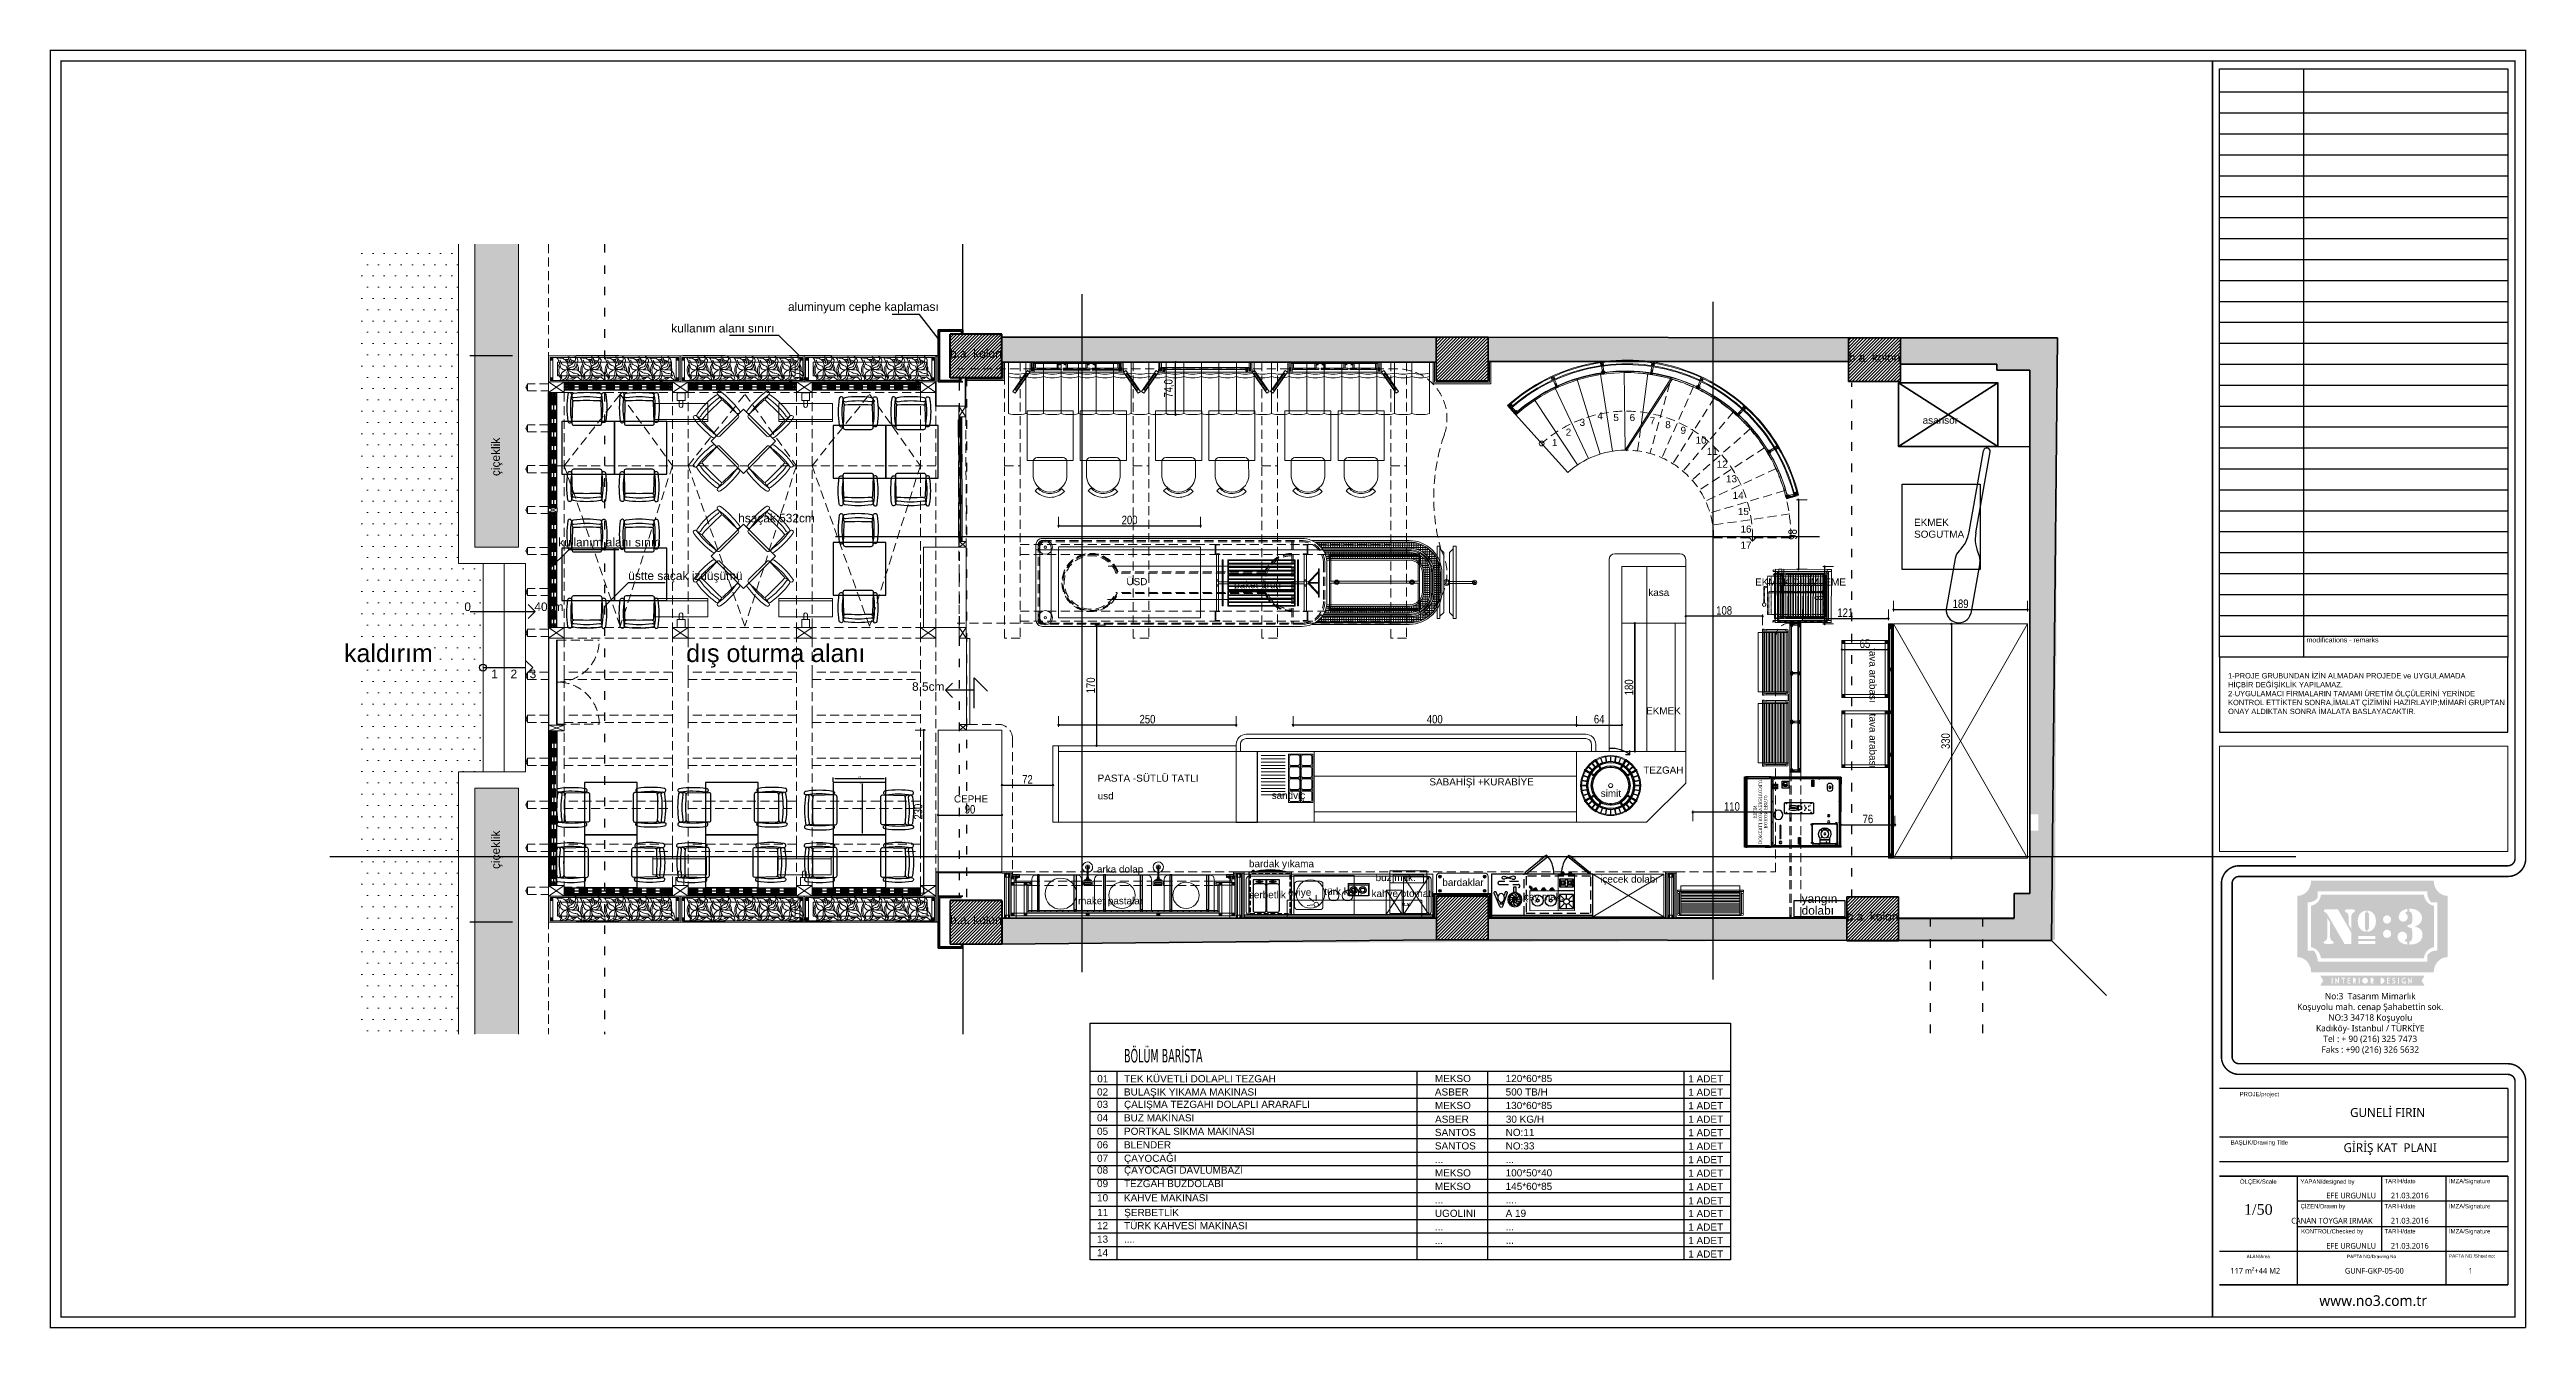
# Model space of a CAD drawing. Header units: millimetres. Extents: x 54215 to 67697, y 23496 to 56611.
# Drawn here: x 55067 to 58559, y 54333 to 56136 of the extents above; entities that cross this region are included whole.
import ezdxf
from ezdxf.enums import TextEntityAlignment as Align

# ---------------------------------------------------------------- set-up
doc = ezdxf.new("R2010")
doc.units = ezdxf.units.MM
for name, pattern in [('ACAD_ISO03W100', [30, 12, -18]), ('ACAD_ISO07W100', [3, 0, -3]), ('DASHED', [19.05, 12.7, -6.35]), ('MERDIZ', [0.175, 0.1, -0.075])]:
    doc.linetypes.add(name, pattern=pattern)
for name, color, linetype, lineweight in [('- 0.09', 9, 'Continuous', 9), ('- 0.20', 41, 'Continuous', 20), ('- 0.25', 43, 'Continuous', 25), ('- 0.30', 6, 'Continuous', 30), ('- 0.35', 3, 'Continuous', 35), ('- 0.50', 30, 'Continuous', 50), ('1-kutu profil', 5, 'Continuous', 0), ('b_görünüş', 44, 'Continuous', 25), ('b_ince', 87, 'Continuous', 15), ('END. MUTFAK', 210, 'Continuous', 30), ('END.MUTFAK', 135, 'Continuous', 25), ('no3_ahsap gorunus arka ince', 53, 'Continuous', 15), ('no3_ahsap gorunus arka kalın', 43, 'Continuous', 15), ('no3_ahsap gorunus on ince', 32, 'Continuous', 13), ('no3_ahşap gorunus on kalın', 22, 'Continuous', 15), ('no3_cam gorunus on', 142, 'Continuous', 15), ('no3_cam kesit arka', 141, 'Continuous', 18), ('no3_cam kesit on', 131, 'Continuous', 18), ('no3_duvar kaplama', 8, 'Continuous', 0), ('no3_duvar mevcut', 4, 'Continuous', 35), ('no3_elektrik işaretleri', 10, 'Continuous', 0), ('no3_kutu profil gorunus', 8, 'Continuous', 0), ('no3_kutuprofil kesit', 74, 'Continuous', 18), ('no3_mermer gorunus on', 31, 'Continuous', 15), ('no3_mobilya aydınlatma', 50, 'Continuous', 13), ('no3_paslanmaz gorunus arka', 173, 'Continuous', 13), ('no3_paslanmaz gorunus on', 163, 'Continuous', 15), ('no3_tefriş izdüşüm', 87, 'Continuous', 15), ('no3_ölçü tefriş', 252, 'Continuous', 0), ('t_ahsapkesit', 20, 'Continuous', 30), ('t_tarama', 251, 'Continuous', 20), ('t_tefriş', 206, 'Continuous', 30), ('t_yazı', 154, 'Continuous', 25), ('YAZI', 8, 'Continuous', 13), ('YT- ekipman', 4, 'Continuous', 20), ('ölçü', 4, 'Continuous', 13)]:
    doc.layers.add(name, color=color, linetype=linetype, lineweight=lineweight)
for name, color, linetype in [('-DWG_ANA', 7, 'Continuous'), ('-DWG_DETAY1', 7, 'Continuous'), ('-DWG_DETAY2', 7, 'Continuous'), ('ANTET', 151, 'Continuous'), ('Kıtc-002 Çizgi', 7, 'Continuous'), ('Kıtc-041 İstif Rafı', 7, 'Continuous'), ('Layer 1', 7, 'Continuous'), ('PLAN', 7, 'Continuous'), ('S2000-002 Çizgi', 7, 'Continuous'), ('t_mutfakekipmans2000', 165, 'Continuous'), ('Tefris_mutfak', 251, 'Continuous')]:
    doc.layers.add(name, color=color, linetype=linetype)
doc.layers.add('0 rölöve', color=7, linetype='Continuous', true_color=0xf1380e)
for name, color, linetype, lineweight, true_color in [('no3_ahsap kesit on', 7, 'Continuous', 20, 0xfca103), ('no3_alçıpan kesit', 7, 'Continuous', 20, 0xf5003d), ('no3_doğrama kesit', 7, 'Continuous', 18, 0x35355a), ('no3_sandalye masa', 7, 'Continuous', 15, 0x9e0025), ('no3_tefriş ön ince', 7, 'Continuous', 18, 0x8c1aff), ('no3_tefriş ön kalın', 7, 'Continuous', 20, 0x45008a)]:
    doc.layers.add(name, color=color, linetype=linetype, lineweight=lineweight, true_color=true_color)
doc.styles.add('ARIALT', font='arial.ttf', dxfattribs={"height": 10})
doc.styles.add('AT-ARIAL', font='arial.ttf')
doc.styles.add('buk 100', font='tahoma.ttf', dxfattribs={"height": 22})
doc.styles.add('lst_area', font='arial.ttf')
doc.styles.add('olcu', font='arial.ttf', dxfattribs={"width": 0.8})
doc.styles.get("Standard").update_dxf_attribs({"font": 'arial.ttf'})
doc.dimstyles.new('ISO-25', dxfattribs={"dimtxt": 2.5, "dimasz": 2.5, "dimexe": 1.25, "dimexo": 0.625, "dimtad": 1, "dimtxsty": 'Standard', "dimcen": 2.5, "dimadec": 0, "dimazin": 0, "dimtfac": 1, "dimtmove": 0, "dimatfit": 3, "dimfxl": 1, "dimarcsym": 0})
doc.dimstyles.new('tufan', dxfattribs={"dimtxt": 12, "dimasz": 0.5, "dimexe": 1.25, "dimexo": 0.625, "dimgap": 2, "dimtad": 1, "dimdec": 0, "dimzin": 1, "dimtxsty": 'olcu', "dimblk1": 'sol', "dimblk2": 'sag', "dimsah": 1, "dimcen": 0, "dimse1": 1, "dimse2": 1, "dimclrd": 256, "dimclrt": 256, "dimadec": 0, "dimazin": 0, "dimtfac": 1, "dimtdec": 0, "dimtix": 1, "dimtmove": 0, "dimatfit": 2, "dimldrblk": 'NONE', "dimfxl": 1.25, "dimarcsym": 0})
pattern_1 = [(0, (-51188.6744, -20470.6243), (0, 3.175), []), (90, (-51188.6744, -20470.6243), (-3.175, 2e-16), [])]

msp = doc.modelspace()

# ---------------------------------------------------------------- texts
at = {"layer": '- 0.20'}
msp.add_text('dış oturma alanı', height=25.2, dxfattribs=at).set_placement((55964.254, 55272.476))
at = {"color": 250, "insert": (58137.916, 55227.977), "char_height": 7.52595, "width": 517.45576, "attachment_point": 4}
msp.add_mtext('1-PROJE GRUBUNDAN İZİN ALMADAN PROJEDE ve UYGULAMADA\\PHİÇBİR DEĞİŞİKLİK YAPILAMAZ.\\P2-UYGULAMACI FİRMALARIN TAMAMI ÜRETİM ÖLÇÜLERİNİ YERİNDE \\PKONTROL ETTİKTEN SONRA,İMALAT ÇİZİMİNİ HAZIRLAYIP;MİMARİ GRUPTAN\\PONAY ALDIKTAN SONRA İMALATA BASLAYACAKTIR.', dxfattribs=at)
at = {"color": 7}
for s, insert, char_height, width, attachment_point in [('{\\fLucida Sans Unicode|b0|i0|c162|p34;No:3  Tasarım Mimarlık\\PKoşuyolu mah. cenap Şahabettin sok.\\PNO:3 34718 Koşuyolu\\PKadıköy- Istanbul / TÜRKİYE\\PTel : + 90 (216) 325 7473\\PFaks : +90 (216) 326 5632}', (58338.355, 54763.067), 9.03114, 233.90379, 5), ('{\\fLucida Sans Unicode|b0|i0|c162|p34;GUNELİ FIRIN}', (58362.766, 54637.57), 12.54325, 279.45279, 5), ('{\\fLucida Sans Unicode|b0|i0|c162|p34;GİRİŞ KAT  PLANI}', (58366.334, 54586.088), 12.54325, 307.0384, 5), ('{\\fGeorgia|b0|i0|c162|p18;1/50\\P}', (58180.551, 54501.033), 15.0519, 307.0384, 5), ('{\\fLucida Sans Unicode|b0|i0|c162|p34;EFE URGUNLU}', (58276.365, 54520.588), 8.02768, 307.0384, 4), ('{\\fLucida Sans Unicode|b0|i0|c162|p34;21.03.2016}', (58367.355, 54520.588), 8.02768, 307.0384, 4), ('{\\fLucida Sans Unicode|b0|i0|c162|p34;CANAN TOYGAR IRMAK}', (58226.935, 54485.196), 8.02768, 307.0384, 4), ('{\\fLucida Sans Unicode|b0|i0|c162|p34;21.03.2016}', (58367.355, 54485.196), 8.02768, 307.0384, 4), ('{\\fLucida Sans Unicode|b0|i0|c162|p34;EFE URGUNLU}', (58276.365, 54449.804), 8.02768, 307.0384, 4), ('{\\fLucida Sans Unicode|b0|i0|c162|p34;21.03.2016}', (58367.355, 54449.804), 8.02768, 307.0384, 4), ('{\\fLucida Sans Unicode|b0|i0|c162|p34;117 m²+44 M2}', (58141.073, 54414.643), 8.02768, 307.0384, 4), ('{\\fLucida Sans Unicode|b0|i0|c162|p34;GUNF-GKP-05-00}', (58302.606, 54414.643), 8.02768, 307.0384, 4), ('{\\fLucida Sans Unicode|b0|i0|c162|p34;1}', (58476.85, 54414.643), 8.02768, 307.0384, 4), ('{\\fLucida Sans Unicode|b0|i0|c162|p34;www.no3.com.tr}', (58342.452, 54372.529), 15.0519, 233.90379, 5)]:
    msp.add_mtext(s, dxfattribs=dict(at, insert=insert, char_height=char_height, width=width, attachment_point=attachment_point))
at = {"layer": '0 rölöve'}
for s, p in [('aluminyum cephe kaplaması', (56107.76, 55767.279)), ('kullanım alanı sınırı', (55943.208, 55736.895)), ('hsaçak:532cm', (56037.501, 55469.351)), ('kullanım alanı sınırı', (55783.78, 55435.373)), ('üstte saçak izdüşümü', (55882.558, 55388.105)), ('8.5cm', (56282.647, 55231.938)), ('yangın', (57536.675, 54933.138)), ('dolabı', (57536.675, 54916.495)), ('b.a. kolon', (56336.32, 54903.284))]:
    msp.add_text(s, height=12, dxfattribs=at).set_placement(p)
at = {"layer": 't_yazı', "linetype": 'Continuous', "style": 'ARIALT'}
for s, height, p in [('ALAN/Area', 4.719, (58180.551, 54434.809)), ('PAFTA NO/Drawing No', 4.71898, (58340.195, 54434.809))]:
    msp.add_text(s, height=height, dxfattribs=at).set_placement(p, align=Align.MIDDLE_CENTER)
at = {"layer": 't_yazı', "char_height": 10, "width": 307.91263, "attachment_point": 7}
for s, insert in [('EKMEK \\PSOGUTMA', (57695.254, 55447.484)), ('EKMEK DİLİMLEME', (57471.129, 55380.272)), ('CEPHE', (56341.693, 55074.472)), ('arka dolap', (56543.255, 54972.558)), ('bardak yıkama', (56757.582, 54980.354)), ('buz mak.', (56936.049, 54963.635)), ('bardaklar', (57030.191, 54956.896)), ('içecek dolabı', (57252.746, 54958.498)), ('maket pastalar', (56516.701, 54928.092)), ('serbetlik', (56757.582, 54939.494)), ('eviye', (56812.845, 54940.032)), ('türk kah.', (56863.936, 54944.17)), ('kahve otomatı', (56930.376, 54941.253)), ('çay mak.', (57145.165, 54933.726))]:
    msp.add_mtext(s, dxfattribs=dict(at, insert=insert))
at = {"layer": 't_yazı', "char_height": 10, "width": 307.91263, "attachment_point": 7, "rotation": 270}
for insert in [(57632.198, 55292.126), (57632.198, 55199.63)]:
    msp.add_mtext('tava arabası', dxfattribs=dict(at, insert=insert))
at = {"layer": 't_yazı', "color": 252, "insert": (58248.624, 55307.147), "char_height": 7.02422, "width": 149.98671, "attachment_point": 1, "style": 'AT-ARIAL'}
msp.add_mtext('modifications - remarks', dxfattribs=at)
at = {"layer": 't_yazı', "style": 'ARIALT'}
for s, insert, char_height, width, attachment_point in [('PROJE/project', (58181.989, 54666.608), 6.02076, 111.9856, 2), ('BAŞLIK/Drawing Title', (58181.989, 54598.587), 6.02076, 111.9856, 2), ('ÖLÇEK/Scale', (58180.551, 54543.346), 6.02076, 40.67138, 2), ('YAPAN/designed by', (58278.039, 54543.346), 6.02076, 111.9856, 2), ('TARİH/date', (58358.316, 54544.108), 6.0208, 45.79917, 1), ('İMZA/Signature', (58449.307, 54544.108), 6.02076, 45.79917, 1), ('ÇİZEN/Drawn by', (58271.597, 54508.716), 6.02076, 111.9856, 2), ('TARİH/date', (58358.316, 54508.716), 6.0208, 45.79917, 1), ('İMZA/Signature', (58449.307, 54508.716), 6.02076, 45.79917, 1), ('KONTROL/Checked by', (58240.858, 54473.323), 6.02076, 100.6056, 1), ('TARİH/date', (58358.316, 54473.323), 6.0208, 45.79917, 1), ('İMZA/Signature', (58449.307, 54473.323), 6.02076, 45.79917, 1)]:
    msp.add_mtext(s, dxfattribs=dict(at, insert=insert, char_height=char_height, width=width, attachment_point=attachment_point))
at = {"layer": 't_yazı', "linetype": 'Continuous', "insert": (58449.307, 54437.931), "char_height": 4.71898, "width": 113.029, "attachment_point": 1, "style": 'ARIALT'}
msp.add_mtext('PAFTA NO /Sheet no:', dxfattribs=at)
at = {"layer": 'Tefris_mutfak', "style": 'buk 100', "width": 0.6}
msp.add_text('BÖLÜM BARİSTA', height=19.019, dxfattribs=at).set_placement((56581.424, 54708.227))
at = {"layer": 'YAZI', "style": 'lst_area'}
for s, p in [('01', (56543.669, 54680.263)), ('TEK KÜVETLİ DOLAPLI TEZGAH', (56581.669, 54680.263)), ('MEKSO', (57019.726, 54680.632)), ('120*60*85', (57119.476, 54680.632)), ('1 ADET', (57376.832, 54680.263)), ('02', (56543.408, 54661.632)), ('03', (56543.408, 54644.231)), ('ÇALIŞMA TEZGAHI DOLAPLI ARARAFLI', (56581.408, 54644.231)), ('BULAŞIK YIKAMA MAKINASI', (56581.408, 54661.632)), ('ASBER', (57019.692, 54661.632)), ('MEKSO', (57019.692, 54642.632)), ('500 TB/H', (57119.442, 54661.632)), ('130*60*85', (57119.442, 54642.632)), ('1 ADET', (57376.832, 54661.263)), ('1 ADET', (57376.832, 54642.263)), ('04', (56543.408, 54625.231)), ('05', (56543.408, 54606.231)), ('BUZ MAKİNASI', (56581.408, 54625.231)), ('PORTKAL SIKMA MAKINASI', (56581.408, 54606.231)), ('ASBER', (57019.952, 54623.263)), ('SANTOS', (57019.692, 54604.632)), ('30 KG/H', (57119.702, 54623.263)), ('NO:11', (57119.442, 54604.632)), ('1 ADET', (57376.832, 54623.263)), ('1 ADET', (57376.832, 54604.263)), ('06', (56543.408, 54587.231)), ('07', (56543.408, 54568.231)), ('ÇAYOCAĞI', (56581.408, 54568.231)), ('BLENDER', (56581.408, 54587.231)), ('SANTOS', (57019.692, 54585.632)), ('NO:33', (57119.442, 54585.632)), ('1 ADET', (57376.832, 54585.263)), ('08', (56543.408, 54551.552)), ('ÇAYOCAĞI DAVLUMBAZI', (56581.408, 54551.552)), ('MEKSO', (57019.692, 54547.632)), ('...', (57019.692, 54566.632)), ('100*50*40', (57119.442, 54547.632)), ('...', (57119.442, 54566.632)), ('1 ADET', (57376.832, 54566.263)), ('1 ADET', (57376.832, 54547.263)), ('09', (56543.408, 54532.552)), ('10', (56543.408, 54512.517)), ('TEZGAH BUZDOLABI', (56581.408, 54532.552)), ('KAHVE MAKINASI', (56581.408, 54512.517)), ('MEKSO', (57019.692, 54528.632)), ('...', (57019.726, 54509.632)), ('145*60*85', (57119.442, 54528.632)), ('....', (57119.476, 54509.632)), ('1 ADET', (57376.832, 54528.263)), ('1 ADET', (57376.832, 54508.229)), ('12', (56543.408, 54473.231)), ('11', (56543.669, 54491.862)), ('TÜRK KAHVESİ MAKİNASI', (56581.408, 54473.231)), ('ŞERBETLİK', (56581.669, 54491.862)), ('UGOLINI', (57019.692, 54490.632)), ('...', (57019.692, 54471.632)), ('A 19', (57119.442, 54490.632)), ('...', (57119.442, 54471.632)), ('1 ADET', (57376.832, 54490.263)), ('1 ADET', (57376.832, 54471.263)), ('13', (56543.408, 54454.231)), ('14', (56543.408, 54435.231)), ('....', (56581.408, 54454.231)), ('...', (57019.406, 54452.263)), ('...', (57119.442, 54452.632)), ('1 ADET', (57376.832, 54452.263)), ('1 ADET', (57376.832, 54433.263))]:
    msp.add_text(s, height=10.0548, dxfattribs=at).set_placement(p)

# ---------------------------------------------------------------- blocks, each defined once
blk = doc.blocks.new('K-BKLEME')
for p, q in [((-25.7, 45.2), (-26.1, 50.8)), ((25.5, 45.3), (26, 50.9)), ((-25.1, 40.5), (-26, 3.5)), ((-22.5, 0), (22.5, 0)), ((26, 3.5), (25, 40.6))]:
    blk.add_line(p, q)
for points in [[(-26.2, 8.5, -0.077504), (-26.3, 53, 1), (-33, 54, 0.077504), (-33, 7.4, 1)], [(-22.3, 48.3, -0.077504), (22.2, 48.4, 1), (23.2, 55.1, 0.077504), (-23.4, 55.1, 1)], [(26.2, 8.6, 0.077504), (26.1, 53.1, -1), (32.9, 54.1, -0.077504), (32.9, 7.5, -1)]]:
    blk.add_lwpolyline(points, format="xyb", close=True)
for centre, radius, start, end in [((-22.7, 45.5), 3, 184.6945, 272.6484), ((22.5, 45.5), 3, 267.5228, 355.4767), ((-22.5, 3.5), 3.5, 180.0856, 270.0856), ((-23.1, 40.4), 2, 92.7197, 178.6168), ((0.1, -459.8), 502.8, 87.4515, 92.6484), ((22.5, 3.5), 3.5, 270.0856, 0.0856), ((23, 40.5), 2, 1.5543, 87.4515)]:
    blk.add_arc(centre, radius, start, end)
blk = doc.blocks.new('cicek9')
at = {"linetype": 'Continuous'}
for p, q in [((-0.271, 0.123), (-0.274, 0.106)), ((-0.274, 0.106), (-0.274, 0.07)), ((-0.274, 0.07), (-0.271, 0.052)), ((-0.262, 0.141), (-0.271, 0.123)), ((-0.271, 0.052), (-0.262, 0.035)), ((-0.262, 0.123), (-0.262, 0.141)), ((-0.256, 0.106), (-0.262, 0.123)), ((-0.262, 0.035), (-0.244, 0.023)), ((-0.241, 0.085), (-0.256, 0.106)), ((-0.244, 0.023), (-0.226, 0.008)), ((-0.22, 0.073), (-0.241, 0.085)), ((-0.226, 0.008), (-0.209, -0.004)), ((-0.203, 0.067), (-0.22, 0.073)), ((-0.185, 0.064), (-0.203, 0.067)), ((-0.164, 0.058), (-0.185, 0.064)), ((-0.147, 0.052), (-0.164, 0.058)), ((-0.129, 0.055), (-0.147, 0.052)), ((-0.111, 0.055), (-0.129, 0.055)), ((-0.09, 0.058), (-0.111, 0.055)), ((-0.07, 0.058), (-0.09, 0.058)), ((-0.079, -0.042), (-0.008, 0.005)), ((-0.052, 0.055), (-0.07, 0.058)), ((-0.034, 0.044), (-0.052, 0.055)), ((-0.016, 0.029), (-0.034, 0.044)), ((-0.002, 0.011), (-0.016, 0.029)), ((-0.008, 0.005), (-0.002, 0.008)), ((-0.209, -0.004), (-0.191, -0.013)), ((-0.191, -0.013), (-0.155, -0.036)), ((-0.155, -0.036), (-0.135, -0.048)), ((-0.135, -0.048), (-0.096, -0.048)), ((-0.096, -0.048), (-0.079, -0.042))]:
    blk.add_line(p, q, dxfattribs=at)
for points in [[(-0.011, 0.011), (-0.046, 0.017), (-0.064, 0.014), (-0.084, 0.008), (-0.102, -0.001), (-0.12, -0.007), (-0.138, -0.007), (-0.155, 0.002), (-0.173, 0.014), (-0.191, 0.029), (-0.209, 0.041), (-0.212, 0.047)], [(-0.117, 0.07), (-0.135, 0.082), (-0.147, 0.103), (-0.155, 0.12), (-0.161, 0.138), (-0.164, 0.156), (-0.164, 0.177), (-0.161, 0.194), (-0.152, 0.212), (-0.149, 0.194), (-0.135, 0.177), (-0.117, 0.159), (-0.099, 0.153), (-0.081, 0.15), (-0.079, 0.15)], [(-0.093, 0.094), (-0.099, 0.112), (-0.117, 0.123), (-0.135, 0.138), (-0.147, 0.153)], [(-0.002, 0.008), (-0.011, 0.026), (-0.04, 0.061), (-0.055, 0.082), (-0.061, 0.1), (-0.064, 0.117), (-0.07, 0.135), (-0.07, 0.153), (-0.073, 0.171), (-0.067, 0.206), (-0.058, 0.224), (-0.052, 0.241), (-0.016, 0.277), (0.001, 0.289), (0.019, 0.304), (0.022, 0.306)], [(0.004, 0.014), (0.001, 0.032), (-0.011, 0.067), (-0.011, 0.085), (-0.002, 0.103), (0.01, 0.12), (0.028, 0.156), (0.031, 0.174), (0.031, 0.191), (0.025, 0.209), (0.019, 0.244), (0.019, 0.25)], [(0.241, -0.072), (0.223, -0.063), (0.205, -0.06), (0.188, -0.054), (0.179, -0.036), (0.167, -0.001), (0.149, 0.014), (0.131, 0.023), (0.078, 0.032), (0.043, 0.026), (0.025, 0.026), (0.004, 0.014), (-0.005, 0.008)], [(0.001, 0.008), (0.007, -0.013), (0.025, -0.066), (0.055, -0.101), (0.072, -0.116), (0.09, -0.125), (0.108, -0.131), (0.128, -0.134), (0.146, -0.137), (0.167, -0.131), (0.185, -0.122), (0.202, -0.107), (0.223, -0.092), (0.238, -0.075), (0.241, -0.072)], [(0.004, 0.011), (0.022, -0.007), (0.04, -0.021), (0.063, -0.057), (0.081, -0.075), (0.099, -0.089), (0.117, -0.098), (0.134, -0.101), (0.188, -0.101), (0.205, -0.089), (0.205, -0.086)], [(0.022, 0.306), (0.04, 0.321), (0.043, 0.324)], [(0.028, 0.026), (0.046, 0.035), (0.063, 0.047), (0.075, 0.067), (0.084, 0.085), (0.09, 0.103), (0.09, 0.12), (0.078, 0.156), (0.069, 0.174), (0.066, 0.191), (0.057, 0.209), (0.052, 0.244), (0.046, 0.262), (0.04, 0.298), (0.04, 0.315), (0.049, 0.333), (0.063, 0.345)], [(-0.055, -0.027), (-0.07, -0.045), (-0.123, -0.081), (-0.141, -0.098), (-0.155, -0.119), (-0.164, -0.154), (-0.164, -0.199), (-0.152, -0.234), (-0.144, -0.252), (-0.138, -0.27), (-0.12, -0.305), (-0.105, -0.317)], [(-0.008, -0.018), (-0.016, -0.039), (-0.043, -0.092), (-0.055, -0.11), (-0.073, -0.128), (-0.09, -0.143), (-0.105, -0.16), (-0.114, -0.178), (-0.117, -0.196), (-0.12, -0.216), (-0.117, -0.228)], [(-0.105, -0.32), (-0.096, -0.299), (-0.093, -0.281), (-0.081, -0.246), (-0.081, -0.228), (-0.064, -0.213), (-0.046, -0.205), (0.007, -0.169), (0.022, -0.151), (0.025, -0.134), (0.028, -0.113), (0.031, -0.095), (0.028, -0.078), (0.025, -0.057), (0.022, -0.045)]]:
    blk.add_lwpolyline(points, dxfattribs=at)
for radius, start, end in [(0.209, 139.964, 161.4683), (0.181, 144.587, 160.5864), (0.209, 109.0007, 126.8665), (0.181, 113.3714, 122.6233), (0.209, 343.7977, 72.6985), (0.181, 349.1696, 66.1695), (0.209, 180.9322, 220.3045), (0.181, 186.2472, 216.0298), (0.209, 257.5002, 320.8039), (0.181, 266.71, 312.8028)]:
    blk.add_arc((0, 0), radius, start, end, dxfattribs=at)
blk = doc.blocks.new('BLOKKKKKKKKKKKKKKKKK')
at = {"color": 1}
for p, q in [((18323, -50834), (18302, -50834)), ((18302, -50834), (18302, -50835)), ((18302, -50835), (18302, -51822)), ((18302, -50835), (18302, -50835)), ((18304, -50834), (18303, -50834)), ((18324, -50834), (18304, -50834)), ((18304, -50834), (18304, -50834)), ((18323, -50834), (18323, -51823)), ((18323, -50834), (18339, -50834)), ((18339, -50834), (18324, -50834)), ((18324, -50834), (18324, -50834)), ((18339, -50834), (18339, -50845)), ((18339, -50835), (18340, -50835)), ((18340, -50845), (18339, -50845)), ((18339, -50845), (18339, -51812)), ((18340, -50845), (18339, -50845)), ((18340, -50845), (18340, -50835)), ((18340, -50864), (18340, -50836)), ((18340, -50848), (18340, -50836)), ((18340, -50836), (18340, -50836)), ((18340, -50836), (18341, -50836)), ((18340, -50845), (18340, -51812)), ((18342, -50848), (18340, -50848)), ((18340, -50848), (18340, -51809)), ((18340, -50864), (18340, -50864)), ((18340, -50865), (18340, -50865)), ((18675, -50834), (18341, -50834)), ((18341, -50834), (18341, -50834)), ((18341, -50834), (18341, -50834)), ((18675, -50835), (18341, -50835)), ((18341, -50835), (18346, -50853)), ((18341, -50835), (18341, -50835)), ((18341, -50835), (18341, -50835)), ((18341, -50836), (18341, -50835)), ((18341, -50835), (18341, -50835)), ((18342, -50848), (18342, -50836)), ((18342, -50848), (18342, -51809)), ((18348, -50855), (18652, -50855)), ((18595, -50834), (18595, -50834)), ((18679, -50834), (18595, -50834)), ((18595, -50834), (18679, -50834)), ((18595, -50834), (18595, -50834)), ((18653, -50854), (18675, -50835)), ((18675, -50834), (18679, -50834)), ((18675, -50834), (18675, -50834)), ((18675, -50835), (18675, -50834)), ((18675, -50835), (18678, -50835)), ((18678, -50835), (18679, -50835)), ((18678, -51822), (18678, -50835)), ((18679, -50835), (18678, -50835)), ((18679, -50834), (18679, -50835)), ((18679, -50835), (18679, -50834)), ((18679, -50834), (18679, -50835)), ((18679, -50835), (18679, -50835)), ((18679, -50835), (18679, -50835)), ((18679, -50835), (18680, -50835)), ((18679, -50835), (18679, -50859)), ((18679, -50835), (18679, -50835)), ((18679, -50835), (18680, -50835)), ((18679, -50835), (18679, -50835)), ((18679, -50859), (18680, -50859)), ((18679, -51798), (18679, -50859)), ((18679, -51791), (18679, -50866)), ((18679, -50866), (18709, -50866)), ((18680, -50835), (18680, -50835)), ((18681, -50835), (18680, -50835)), ((18680, -50835), (18680, -50859)), ((18680, -50835), (18680, -50835)), ((18680, -50864), (18680, -50859)), ((18681, -50864), (18680, -50864)), ((19663, -50834), (18681, -50834)), ((18681, -50835), (18681, -50834)), ((18681, -50834), (18681, -50834)), ((19663, -50834), (18681, -50834)), ((18681, -50864), (18681, -50835)), ((18681, -50835), (18681, -50854)), ((19663, -50835), (18681, -50835)), ((18681, -50836), (18681, -50836)), ((18681, -50836), (18681, -50836)), ((18681, -50850), (18681, -50850)), ((18681, -50852), (18681, -50852)), ((18681, -50854), (19663, -50854)), ((18681, -50855), (18681, -50854)), ((19645, -50854), (18681, -50854)), ((18681, -50854), (18681, -50854)), ((19645, -50854), (18681, -50854)), ((19642, -50855), (18681, -50855)), ((18681, -50856), (19642, -50856)), ((18686, -50897), (18686, -50892)), ((18696, -50892), (18696, -50897)), ((18709, -50866), (18709, -51649)), ((18794, -50897), (18798, -50897)), ((18798, -50897), (18798, -50888)), ((18800, -50915), (18800, -50886)), ((18801, -50916), (18801, -50885)), ((19095, -50878), (19065, -50878)), ((19065, -50878), (19065, -50968)), ((19065, -50890), (19095, -50890)), ((19065, -50892), (19085, -50892)), ((19065, -50968), (19095, -50968)), ((19067, -50888), (19067, -50890)), ((19068, -50887), (19069, -50887)), ((19069, -50887), (19095, -50887)), ((19085, -50892), (19085, -50968)), ((19085, -50892), (19088, -50892)), ((19086, -50865), (19091, -50865)), ((19088, -50892), (19088, -50968)), ((19095, -50968), (19095, -50878)), ((19247, -50886), (19246, -50897)), ((19248, -50900), (19269, -50901)), ((19270, -50886), (19249, -50885)), ((19250, -50890), (19256, -50890)), ((19266, -50882), (19259, -50882)), ((19259, -50882), (19259, -50885)), ((19259, -50900), (19259, -50904)), ((19259, -50904), (19260, -50904)), ((19259, -50905), (19259, -51025)), ((19260, -50905), (19259, -50905)), ((19260, -50885), (19260, -50883)), ((19260, -50883), (19266, -50883)), ((19260, -50904), (19260, -50900)), ((19260, -51025), (19260, -50905)), ((19266, -50883), (19266, -50882)), ((19372, -50882), (19267, -50882)), ((19267, -50882), (19267, -50883)), ((19267, -50883), (19372, -50883)), ((19271, -50899), (19272, -50888)), ((19356, -50865), (19361, -50865)), ((19501, -50889), (19369, -50889)), ((19369, -50889), (19369, -50960)), ((19369, -50938), (19501, -50938)), ((19369, -50941), (19501, -50941)), ((19372, -50883), (19372, -50882)), ((19493, -50882), (19373, -50882)), ((19373, -50882), (19373, -50883)), ((19373, -50883), (19493, -50883)), ((19493, -50883), (19493, -50882)), ((19584, -50882), (19494, -50882)), ((19494, -50882), (19494, -50883)), ((19494, -50883), (19584, -50883)), ((19501, -50959), (19501, -50889)), ((19584, -50883), (19584, -50882)), ((19591, -50882), (19585, -50882)), ((19585, -50882), (19585, -50883)), ((19585, -50883), (19591, -50883)), ((19591, -50866), (19591, -50887)), ((19604, -50864), (19593, -50864)), ((19593, -50889), (19604, -50889)), ((19595, -50869), (19602, -50869)), ((19606, -50887), (19606, -50866)), ((19609, -50882), (19606, -50882)), ((19606, -50883), (19608, -50883)), ((19608, -50883), (19608, -50975)), ((19608, -50975), (19609, -50975)), ((19609, -50976), (19608, -50976)), ((19608, -50976), (19608, -51071)), ((19609, -50975), (19609, -50882)), ((19609, -51071), (19609, -50976)), ((19617, -50865), (19620, -50865)), ((19620, -50865), (19620, -50860)), ((19642, -50856), (19642, -51801)), ((19643, -51800), (19643, -50856)), ((19644, -50869), (19643, -50869)), ((19643, -50870), (19644, -50870)), ((19644, -50855), (19645, -50854)), ((19644, -50934), (19644, -50855)), ((19644, -51787), (19644, -50870)), ((19644, -50870), (19644, -51787)), ((19644, -50870), (19644, -50870)), ((19663, -50934), (19644, -50934)), ((19645, -50934), (19645, -51723)), ((19649, -50919), (19649, -50908)), ((19657, -50908), (19657, -50919)), ((19663, -50834), (19663, -50835)), ((19663, -50834), (19663, -50834)), ((19663, -50854), (19663, -50835)), ((19663, -50835), (19663, -50855)), ((19663, -50835), (19664, -50835)), ((19663, -50835), (19663, -50835)), ((19663, -50835), (19664, -50835)), ((19663, -50854), (19663, -50934)), ((19663, -50855), (19663, -50934)), ((19663, -50855), (19664, -50855)), ((19663, -50934), (19664, -50934)), ((19663, -50934), (19663, -51723)), ((19664, -50835), (19664, -50855)), ((19664, -50835), (19664, -50835)), ((19664, -50855), (19664, -50934)), ((19664, -50934), (19664, -51723)), ((18686, -51185), (18686, -51180)), ((18696, -51180), (18696, -51185)), ((18806, -51096), (18805, -51096)), ((18810, -51094), (18806, -51096)), ((18867, -51315), (18867, -51455)), ((19266, -51305), (18877, -51305)), ((18898, -51312), (18892, -51312)), ((18898, -51321), (18892, -51321)), ((19102, -51312), (19101, -51312)), ((19108, -51312), (19102, -51312)), ((19108, -51312), (19102, -51312)), ((19108, -51321), (19102, -51321)), ((19240, -51312), (19239, -51312)), ((19246, -51312), (19240, -51312)), ((19246, -51312), (19240, -51312)), ((19246, -51321), (19240, -51321)), ((19244, -51148), (19243, -51159)), ((19245, -51161), (19266, -51162)), ((19267, -51147), (19246, -51146)), ((19259, -51025), (19260, -51025)), ((19259, -51026), (19259, -51103)), ((19260, -51026), (19259, -51026)), ((19259, -51103), (19260, -51103)), ((19259, -51104), (19259, -51132)), ((19260, -51104), (19259, -51104)), ((19259, -51132), (19260, -51132)), ((19260, -51133), (19259, -51133)), ((19259, -51133), (19259, -51147)), ((19259, -51162), (19259, -51165)), ((19259, -51165), (19395, -51165)), ((19260, -51103), (19260, -51026)), ((19260, -51132), (19260, -51104)), ((19260, -51147), (19260, -51133)), ((19260, -51164), (19260, -51162)), ((19395, -51164), (19260, -51164)), ((19261, -51165), (19261, -51164)), ((19264, -51165), (19264, -51164)), ((19268, -51160), (19269, -51149)), ((19276, -51455), (19276, -51315)), ((19301, -51165), (19301, -51164)), ((19377, -51165), (19377, -51164)), ((19388, -51165), (19388, -51164)), ((19388, -51165), (19388, -51164)), ((19390, -51165), (19390, -51164)), ((19395, -51165), (19395, -51164)), ((19490, -51164), (19396, -51164)), ((19396, -51164), (19396, -51165)), ((19396, -51165), (19490, -51165)), ((19403, -51099), (19467, -51099)), ((19412, -51102), (19458, -51102)), ((19490, -51165), (19490, -51164)), ((19585, -51164), (19491, -51164)), ((19491, -51164), (19491, -51165)), ((19491, -51165), (19585, -51165)), ((19585, -51165), (19585, -51164)), ((19591, -51164), (19586, -51164)), ((19586, -51164), (19586, -51165)), ((19586, -51165), (19591, -51165)), ((19591, -51157), (19591, -51178)), ((19604, -51155), (19593, -51155)), ((19593, -51180), (19604, -51180)), ((19598, -51177), (19598, -51170)), ((19598, -51177), (19598, -51170)), ((19601, -51172), (19601, -51175)), ((19606, -51178), (19606, -51157)), ((19608, -51164), (19606, -51164)), ((19606, -51165), (19609, -51165)), ((19608, -51071), (19609, -51071)), ((19609, -51072), (19608, -51072)), ((19608, -51072), (19608, -51143)), ((19608, -51143), (19609, -51143)), ((19608, -51144), (19608, -51164)), ((19609, -51144), (19608, -51144)), ((19609, -51143), (19609, -51072)), ((19609, -51165), (19609, -51144)), ((18686, -51477), (18686, -51472)), ((18696, -51472), (18696, -51477)), ((18709, -51649), (18702, -51649)), ((18702, -51649), (18702, -51731)), ((18771, -51657), (18706, -51657)), ((18706, -51657), (18706, -51722)), ((18757, -51669), (18716, -51669)), ((18716, -51669), (18716, -51710)), ((18759, -51669), (18719, -51669)), ((18719, -51669), (18719, -51709)), ((18758, -51670), (18720, -51670)), ((18720, -51670), (18720, -51708)), ((18757, -51669), (18757, -51669)), ((18757, -51708), (18757, -51670)), ((18758, -51708), (18758, -51670)), ((18759, -51709), (18759, -51669)), ((18771, -51722), (18771, -51657)), ((18930, -51664), (18834, -51664)), ((18834, -51664), (18834, -51764)), ((18877, -51465), (19266, -51465)), ((18898, -51448), (18892, -51448)), ((18898, -51457), (18892, -51457)), ((18930, -51764), (18930, -51664)), ((19058, -51356), (19056, -51356)), ((19056, -51356), (19056, -51420)), ((19056, -51420), (19058, -51420)), ((19058, -51420), (19058, -51356)), ((19060, -51355), (19059, -51357)), ((19059, -51357), (19105, -51370)), ((19105, -51405), (19059, -51419)), ((19059, -51419), (19060, -51421)), ((19106, -51368), (19060, -51355)), ((19060, -51421), (19106, -51407)), ((19085, -51362), (19085, -51364)), ((19085, -51411), (19085, -51413)), ((19088, -51363), (19088, -51365)), ((19088, -51410), (19088, -51412)), ((19090, -51363), (19090, -51366)), ((19090, -51410), (19090, -51412)), ((19102, -51448), (19101, -51449)), ((19108, -51448), (19102, -51448)), ((19108, -51448), (19102, -51448)), ((19108, -51457), (19102, -51457)), ((19105, -51370), (19106, -51368)), ((19106, -51407), (19105, -51405)), ((19109, -51369), (19107, -51369)), ((19107, -51369), (19107, -51406)), ((19107, -51406), (19109, -51406)), ((19109, -51406), (19109, -51369)), ((19240, -51448), (19239, -51449)), ((19246, -51448), (19240, -51448)), ((19246, -51448), (19240, -51448)), ((19246, -51457), (19240, -51457)), ((19472, -51652), (19472, -51702)), ((19542, -51702), (19542, -51652)), ((18302, -51822), (18302, -51823)), ((18302, -51822), (18302, -51822)), ((18302, -51822), (18302, -51822)), ((18302, -51823), (18323, -51823)), ((18303, -51823), (18304, -51823)), ((18304, -51823), (18324, -51823)), ((18304, -51823), (18304, -51823)), ((18339, -51823), (18323, -51823)), ((18324, -51823), (18324, -51823)), ((18324, -51823), (18339, -51823)), ((18339, -51812), (18339, -51823)), ((18339, -51812), (18340, -51812)), ((18340, -51792), (18340, -51792)), ((18340, -51793), (18340, -51821)), ((18340, -51793), (18340, -51793)), ((18340, -51809), (18340, -51821)), ((18340, -51809), (18342, -51809)), ((18340, -51821), (18341, -51821)), ((18340, -51821), (18340, -51821)), ((18340, -51821), (18341, -51821)), ((18341, -51822), (18346, -51804)), ((18341, -51821), (18341, -51822)), ((18341, -51821), (18341, -51822)), ((18675, -51822), (18341, -51822)), ((18341, -51822), (18341, -51822)), ((18341, -51822), (18341, -51822)), ((18341, -51822), (18341, -51822)), ((18341, -51822), (18341, -51822)), ((18675, -51823), (18341, -51823)), ((18341, -51823), (18341, -51823)), ((18341, -51823), (18341, -51823)), ((18342, -51821), (18342, -51809)), ((18348, -51802), (18652, -51802)), ((18610, -51823), (18610, -51824)), ((18620, -51824), (18610, -51824)), ((18620, -51823), (18620, -51824)), ((18648, -51824), (18620, -51824)), ((18648, -51823), (18648, -51824)), ((18658, -51824), (18648, -51824)), ((18653, -51803), (18675, -51822)), ((18658, -51823), (18658, -51824)), ((18675, -51823), (18675, -51822)), ((18678, -51822), (18675, -51822)), ((18675, -51823), (18679, -51823)), ((18675, -51823), (18675, -51823)), ((18678, -51822), (18679, -51822)), ((18678, -51822), (18679, -51822)), ((18709, -51791), (18679, -51791)), ((18679, -51822), (18679, -51798)), ((18680, -51798), (18679, -51798)), ((18680, -51822), (18679, -51822)), ((18679, -51823), (18679, -51822)), ((18679, -51822), (18679, -51823)), ((18679, -51822), (18679, -51823)), ((18679, -51822), (18679, -51822)), ((18679, -51822), (18680, -51822)), ((18679, -51823), (18679, -51823)), ((18679, -51823), (18679, -51823)), ((18679, -51823), (18679, -51823)), ((18679, -51823), (18679, -51823)), ((18680, -51793), (18681, -51793)), ((18680, -51793), (18680, -51798)), ((18680, -51822), (18680, -51798)), ((18680, -51822), (18681, -51822)), ((18680, -51822), (18680, -51822)), ((18680, -51822), (18680, -51822)), ((18681, -51793), (18681, -51822)), ((19642, -51801), (18681, -51801)), ((19645, -51802), (18681, -51802)), ((18681, -51803), (18681, -51802)), ((18681, -51802), (19642, -51802)), ((19645, -51802), (18681, -51802)), ((18681, -51802), (18681, -51802)), ((18681, -51822), (18681, -51803)), ((18681, -51803), (19663, -51803)), ((18681, -51807), (18681, -51807)), ((18681, -51809), (18681, -51809)), ((18681, -51823), (18681, -51822)), ((19663, -51822), (18681, -51822)), ((18681, -51822), (18681, -51823)), ((18681, -51822), (18681, -51822)), ((18681, -51823), (18681, -51823)), ((19663, -51823), (18681, -51823)), ((18686, -51764), (18686, -51759)), ((18696, -51759), (18696, -51764)), ((18702, -51731), (18709, -51731)), ((18706, -51722), (18771, -51722)), ((18709, -51731), (18709, -51791)), ((18716, -51710), (18757, -51710)), ((18719, -51709), (18759, -51709)), ((18720, -51708), (18758, -51708)), ((18757, -51710), (18757, -51709)), ((18834, -51764), (18930, -51764)), ((18849, -51695), (18849, -51692)), ((18858, -51692), (18849, -51692)), ((18849, -51695), (18849, -51736)), ((18858, -51695), (18849, -51695)), ((18852, -51736), (18849, -51736)), ((18858, -51734), (18852, -51734)), ((18852, -51742), (18852, -51734)), ((18852, -51742), (18858, -51742)), ((18858, -51695), (18858, -51692)), ((18858, -51708), (18858, -51695)), ((18861, -51695), (18858, -51695)), ((18858, -51695), (18858, -51734)), ((18858, -51708), (18858, -51750)), ((18858, -51708), (18861, -51708)), ((18861, -51708), (18861, -51695)), ((18861, -51708), (18861, -51711)), ((18904, -51708), (18861, -51708)), ((18861, -51708), (18861, -51711)), ((18904, -51711), (18861, -51711)), ((18861, -51711), (18861, -51752)), ((18873, -51752), (18861, -51752)), ((18862, -51708), (18862, -51694)), ((18862, -51694), (18902, -51694)), ((18863, -51695), (18901, -51695)), ((18863, -51708), (18863, -51695)), ((18873, -51751), (18874, -51751)), ((18873, -51752), (18873, -51751)), ((18874, -51751), (18874, -51752)), ((18874, -51752), (18890, -51752)), ((18890, -51751), (18892, -51751)), ((18890, -51752), (18890, -51751)), ((18892, -51751), (18892, -51752)), ((18904, -51752), (18892, -51752)), ((18898, -51701), (18895, -51695)), ((18901, -51699), (18898, -51701)), ((18901, -51695), (18901, -51708)), ((18902, -51694), (18902, -51708)), ((18903, -51694), (18902, -51694)), ((18903, -51699), (18902, -51699)), ((18903, -51708), (18903, -51694)), ((18904, -51692), (18907, -51692)), ((18904, -51692), (18904, -51708)), ((18904, -51711), (18904, -51708)), ((18904, -51708), (18907, -51708)), ((18904, -51711), (18904, -51752)), ((18907, -51692), (18907, -51708)), ((18907, -51708), (18907, -51750)), ((19283, -51687), (19253, -51687)), ((19253, -51687), (19253, -51777)), ((19253, -51776), (19261, -51776)), ((19253, -51777), (19283, -51777)), ((19261, -51777), (19261, -51687)), ((19264, -51777), (19264, -51687)), ((19283, -51777), (19283, -51687)), ((19644, -51787), (19643, -51787)), ((19644, -51788), (19643, -51788)), ((19663, -51723), (19644, -51723)), ((19644, -51723), (19644, -51802)), ((19644, -51787), (19644, -51787)), ((19644, -51802), (19645, -51803)), ((19649, -51738), (19649, -51748)), ((19657, -51748), (19657, -51738)), ((19663, -51802), (19663, -51723)), ((19664, -51723), (19663, -51723)), ((19663, -51723), (19663, -51803)), ((19663, -51822), (19663, -51802)), ((19664, -51802), (19663, -51802)), ((19663, -51803), (19663, -51822)), ((19663, -51803), (19663, -51803)), ((19663, -51823), (19663, -51822)), ((19663, -51823), (19663, -51822)), ((19663, -51822), (19664, -51822)), ((19663, -51823), (19663, -51822)), ((19663, -51822), (19663, -51822)), ((19663, -51823), (19663, -51823)), ((19663, -51823), (19663, -51823)), ((19664, -51802), (19664, -51723)), ((19664, -51822), (19664, -51802)), ((19664, -51822), (19664, -51809))]:
    blk.add_line(p, q, dxfattribs=at)
for centre, radius in [((18692, -50895), 3.5), ((18729, -50863), 3), ((18812, -50900), 18.8), ((18811, -50964), 10), ((19088, -50863), 3), ((19253, -50892), 3.5), ((19359, -50863), 3), ((19436, -51020), 55.9), ((19390, -50974), 4.1), ((19458, -50904), 5), ((19458, -50904), 3.35), ((19482, -50974), 4.1), ((19598, -50870), 3.5), ((19619, -50863), 3), ((19635, -50891), 3), ((19653, -50913), 3.5), ((18692, -51183), 3.5), ((18781, -51290), 64.8), ((18811, -50992), 10), ((18811, -51020), 10), ((18811, -51048), 10), ((18811, -51076), 10), ((18811, -51104), 10), ((18811, -51132), 10), ((18894, -51317), 3.5), ((19250, -51154), 3.5), ((19390, -51066), 4.1), ((19436, -51021), 12.5), ((19491, -51191), 15), ((19491, -51277), 15), ((19482, -51066), 4.1), ((19493, -51277), 7), ((19598, -51174), 3.5), ((19635, -51182), 3), ((18692, -51474), 3.5), ((18894, -51453), 3.5), ((19152, -51351), 3), ((19152, -51418), 3), ((19157, -51359), 3), ((19157, -51411), 3), ((19169, -51385), 7), ((19209, -51359), 3), ((19209, -51411), 3), ((19228, -51351), 3), ((19228, -51418), 3), ((19508, -51679), 17), ((19635, -51474), 3), ((18692, -51762), 3.5), ((18729, -51793), 3), ((19088, -51793), 3), ((19359, -51793), 3), ((19615, -51793), 3), ((19635, -51766), 3), ((19653, -51743), 3.5)]:
    blk.add_circle(centre, radius, dxfattribs=at)
for centre, radius, start, end in [((18343, -50864), 3, 175.1425, 196.2943), ((18348, -50853), 2, 194.0362, 270), ((18652, -50853), 2, 270, 312.2737), ((18691, -50892), 5, 0, 180), ((18691, -50897), 5, 180, 0), ((19248, -50898), 2, 175.94, 265.94), ((19249, -50887), 2, 85.94, 175.94), ((19269, -50899), 2, 265.94, 355.94), ((19270, -50888), 2, 355.94, 85.94), ((19435, -51018), 88, 139.085, 41.8994), ((19593, -50866), 2, 91.4327, 181.4327), ((19593, -50887), 2, 181.4327, 271.4327), ((19604, -50866), 2, 1.4327, 91.4327), ((19604, -50887), 2, 271.4327, 1.4327), ((19653, -50908), 4, 0, 180), ((19653, -50919), 4, 180, 0), ((18691, -51180), 5, 0, 180), ((18691, -51185), 5, 180, 0), ((18877, -51315), 10, 90, 180), ((18892, -51317), 4.5, 90, 270), ((18898, -51317), 4.5, 270, 90), ((19102, -51317), 4.5, 90, 270), ((19105, -51317), 4.5, 109.1881, 70.8119), ((19108, -51317), 4.5, 270, 90), ((19108, -51317), 4.5, 293.4744, 90), ((19240, -51317), 4.5, 90, 270), ((19243, -51317), 4.5, 109.1881, 70.8119), ((19245, -51159), 2, 177.0539, 267.0539), ((19246, -51148), 2, 87.0539, 177.0539), ((19246, -51317), 4.5, 270, 90), ((19246, -51317), 4.5, 293.4744, 90), ((19266, -51160), 2, 267.0539, 357.0539), ((19266, -51315), 10, 0, 90), ((19267, -51149), 2, 357.0539, 87.0539), ((19593, -51157), 2, 90, 180), ((19593, -51178), 2, 180, 270), ((19604, -51157), 2, 0, 90), ((19604, -51178), 2, 270, 0), ((18691, -51472), 5, 0, 180), ((18691, -51477), 5, 180, 0), ((18877, -51455), 10, 180, 270), ((18892, -51453), 4.5, 90, 270), ((18898, -51453), 4.5, 270, 90), ((18990, -51035), 349, 261.0402, 278.6872), ((18990, -51741), 349, 81.3128, 98.9598), ((18990, -51651), 300, 78.9491, 99.4139), ((18990, -51124), 300, 260.5861, 281.0509), ((19102, -51453), 4.5, 90, 270), ((19105, -51453), 4.5, 109.1881, 270), ((19105, -51453), 4.5, 270, 70.8119), ((19108, -51453), 4.5, 270, 90), ((19108, -51453), 4.5, 293.4744, 90), ((19240, -51453), 4.5, 90, 270), ((19243, -51453), 4.5, 109.1881, 270), ((19243, -51453), 4.5, 270, 70.8119), ((19246, -51453), 4.5, 270, 90), ((19246, -51453), 4.5, 293.4744, 90), ((19266, -51455), 10, 270, 0), ((19507, -51652), 35, 0, 180), ((19520, -51666), 10.6, 155.844, 270), ((19520, -51666), 10.6, 270, 297.915), ((18343, -51793), 3, 163.7057, 184.8575), ((18341, -51822), 1.1, 180, 270), ((18348, -51804), 2, 90, 165.9638), ((18652, -51804), 2, 47.7263, 90), ((18658, -51823), 1.51, 270, 0), ((18691, -51759), 5, 0, 180), ((18691, -51764), 5, 180, 0), ((18858, -51695), 2.82, 4.653, 93.9975), ((18861, -51708), 2.82, 184.653, 273.9975), ((18861, -51749), 2.82, 184.653, 273.9975), ((18904, -51708), 2.82, 266.0025, 355.347), ((18904, -51708), 0.00938, 266.0025, 355.347), ((18904, -51749), 2.82, 266.0025, 355.347), ((19507, -51702), 35, 180, 0), ((19653, -51738), 4, 0, 180), ((19653, -51748), 4, 180, 0), ((19663, -51809), 1.01, 0, 59.0125)]:
    blk.add_arc(centre, radius, start, end, dxfattribs=at)
for points, knots in [([(18341, -50835), (18341, -50835), (18341, -50835), (18341, -50834), (18341, -50834), (18341, -50834), (18341, -50834), (18341, -50834), (18341, -50834), (18341, -50834)], [0, 0, 0, 0, 0.25, 0.25, 0.5, 0.5, 0.75, 0.75, 1, 1, 1, 1]), ([(18341, -50834), (18341, -50834), (18341, -50834), (18341, -50834), (18341, -50834), (18341, -50834), (18341, -50834), (18341, -50835), (18341, -50835), (18341, -50835)], [0, 0, 0, 0, 0.25, 0.25, 0.5, 0.5, 0.75, 0.75, 1, 1, 1, 1]), ([(18675, -50834), (18675, -50834), (18675, -50834), (18675, -50834), (18675, -50834), (18675, -50834), (18675, -50834), (18675, -50835), (18675, -50835), (18675, -50835)], [0, 0, 0, 0, 0.25, 0.25, 0.5, 0.5, 0.75, 0.75, 1, 1, 1, 1]), ([(19642, -50855), (19642, -50855), (19642, -50855), (19642, -50855), (19642, -50856), (19642, -50856)], [0, 0, 0, 0, 0.5, 0.5, 1, 1, 1, 1]), ([(19642, -50856), (19642, -50856), (19643, -50856), (19643, -50856), (19643, -50856), (19643, -50856)], [0, 0, 0, 0, 0.5, 0.5, 1, 1, 1, 1]), ([(18341, -51822), (18341, -51822), (18341, -51822), (18341, -51822), (18341, -51822), (18341, -51823), (18341, -51823), (18341, -51823), (18341, -51823), (18341, -51823)], [0, 0, 0, 0, 0.25, 0.25, 0.5, 0.5, 0.75, 0.75, 1, 1, 1, 1]), ([(18341, -51823), (18341, -51823), (18341, -51823), (18341, -51823), (18341, -51823), (18341, -51822), (18341, -51822), (18341, -51822), (18341, -51822), (18341, -51822)], [0, 0, 0, 0, 0.25, 0.25, 0.5, 0.5, 0.75, 0.75, 1, 1, 1, 1]), ([(18675, -51823), (18675, -51823), (18675, -51823), (18675, -51823), (18675, -51823), (18675, -51822), (18675, -51822), (18675, -51822), (18675, -51822), (18675, -51822)], [0, 0, 0, 0, 0.25, 0.25, 0.5, 0.5, 0.75, 0.75, 1, 1, 1, 1]), ([(19643, -51800), (19643, -51800), (19643, -51800), (19643, -51800), (19642, -51801), (19642, -51801)], [0, 0, 0, 0, 0.5, 0.5, 1, 1, 1, 1]), ([(19642, -51801), (19642, -51801), (19642, -51801), (19642, -51802), (19642, -51802), (19642, -51802)], [0, 0, 0, 0, 0.5, 0.5, 1, 1, 1, 1]), ([(19663, -51822), (19663, -51822), (19663, -51822), (19663, -51823), (19663, -51823), (19663, -51823), (19663, -51823)], [0, 0, 0, 0, 0.23008, 0.48672, 0.74336, 1, 1, 1, 1])]:
    blk.add_open_spline(points, degree=3, knots=knots, dxfattribs=at)
for points in [[(18940, -51355), (18938, -51363), (18936, -51371), (18936, -51379)], [(18940, -51420), (18938, -51412), (18936, -51404), (18936, -51396)], [(19047, -51357), (19044, -51364), (19043, -51372), (19043, -51379)], [(19047, -51419), (19044, -51411), (19043, -51403), (19043, -51396)]]:
    blk.add_open_spline(points, degree=3, dxfattribs=at)
at = {"color": 2, "insert": (18624, -51330), "char_height": 45, "width": 1280.29, "attachment_point": 2, "rotation": 270}
blk.add_mtext('{\\fTimes New Roman|b0|i0|c162|p18;\\C23;ROKON FRN10 \\PDÖNERLİ KONVEKSİYONLU \\PFIRIN }', dxfattribs=at)
blk = doc.blocks.new('A$C3D6C2CD6')
at = {"rotation": 90}
blk.add_blockref('BLOKKKKKKKKKKKKKKKKK', (-50713, -18401), dxfattribs=at)
blk = doc.blocks.new('br-2')
for p, q in [((19.8, 70.6), (79.8, 70.6)), ((19.8, 70.2), (79.8, 70.2)), ((19.8, 69.9), (79.8, 69.9)), ((19.8, 67.2), (79.8, 67.2)), ((19.8, 66.5), (79.8, 66.5)), ((19.8, 63.5), (79.8, 63.5)), ((19.8, 63.1), (79.8, 63.1)), ((19.8, 60.1), (79.8, 60.1)), ((19.8, 59.5), (79.8, 59.5)), ((19.8, 56.5), (79.8, 56.5)), ((19.8, 56.1), (79.8, 56.1)), ((19.8, 53.1), (79.8, 53.1)), ((19.8, 52.7), (79.8, 52.7)), ((19.8, 49.7), (79.8, 49.7)), ((19.8, 49), (79.8, 49)), ((19.8, 46), (79.8, 46)), ((19.8, 45.6), (79.8, 45.6)), ((19.8, 42.6), (79.8, 42.6)), ((19.8, 42), (79.8, 42)), ((19.8, 39), (79.8, 39)), ((19.8, 38.6), (79.8, 38.6)), ((19.8, 35.6), (79.8, 35.6)), ((17.8, 15.1), (81.8, 15.1)), ((17.8, 13.9), (81.8, 13.9)), ((17.8, 13.6), (81.8, 13.6)), ((17.8, 6.4), (81.8, 6.4)), ((17.8, 6.1), (81.8, 6.1)), ((17.8, 3.4), (81.8, 3.4)), ((17.8, 3.1), (81.8, 3.1)), ((81.8, 1.8), (17.8, 1.8)), ((79.8, 22), (19.7, 22)), ((79.8, 17.8), (19.7, 17.8)), ((19.8, 34.9), (79.8, 34.9)), ((19.8, 31.9), (79.8, 31.9)), ((19.8, 31.5), (79.8, 31.5)), ((19.8, 28.6), (79.8, 28.6)), ((19.8, 27.8), (79.8, 27.8)), ((19.8, 24.9), (79.8, 24.9)), ((19.8, 24.5), (79.8, 24.5)), ((19.8, 20.8), (79.8, 20.8)), ((79.8, 12.2), (19.8, 12.2)), ((19.8, 10.4), (79.8, 10.4)), ((19.8, 10.3), (79.8, 10.3)), ((79.8, 10.3), (19.8, 10.3)), ((19.8, 8), (79.8, 8)), ((19.8, 7.8), (79.8, 7.8))]:
    blk.add_line(p, q)
at = {"color": 9, "linetype": 'ACAD_ISO07W100', "ltscale": 6}
for p, q in [((75.4, 1.8), (76.6, 2.3)), ((77, -0.1), (75.4, 1.8)), ((76.6, 2.3), (77, -0.1))]:
    blk.add_line(p, q, dxfattribs=at)
at = {"linetype": 'MERDIZ'}
for p, q in [((78.7, 6.7), (86.8, -1)), ((85.7, 2.9), (78.9, 2.9)), ((36.8, -8.1), (36.8, -13.1)), ((36.8, -13.1), (59.8, -13.1)), ((37.8, -8.1), (37.8, -12.1)), ((37.8, -12.1), (59.9, -12.1)), ((37.8, -13.1), (59.8, -13.1))]:
    blk.add_line(p, q, dxfattribs=at)
for points in [[(12.3, 81.9), (15.3, 81.9), (15.3, 75.9), (12.3, 75.9)], [(12.3, 75.9), (15.3, 75.9), (15.3, 3), (12.3, 3)], [(19.8, 75.9), (12.3, 75.9), (12.3, 15.1), (19.8, 15.1)], [(15.3, 81.9), (84.3, 81.9), (84.3, 77.9), (15.3, 77.9)], [(18.3, 77.9), (15.3, 77.9), (15.3, 75.9), (18.3, 75.9)], [(16.3, 75.9), (15.3, 75.9), (15.3, 74.8), (16.3, 74.8)], [(17.8, 1.8), (81.8, 1.8), (81.8, 75.9), (17.8, 75.9)], [(18.5, 70.7), (19, 70.7), (19, 53.7), (18.5, 53.7)], [(19.8, 74), (79.8, 74), (79.8, 75.9), (19.8, 75.9)], [(79.8, 75.9), (81.8, 75.9), (81.8, 15.1), (79.8, 15.1)], [(80.5, 53.7), (81, 53.7), (81, 70.7), (80.5, 70.7)], [(81.3, 77.9), (84.3, 77.9), (84.3, 75.9), (81.3, 75.9)], [(83.3, 75.9), (84.3, 75.9), (84.3, 74.8), (83.3, 74.8)], [(84.3, 81.9), (87.3, 81.9), (87.3, 75.9), (84.3, 75.9)], [(84.3, 75.9), (87.3, 75.9), (87.3, 3), (84.3, 3)], [(19, 53.7), (18.5, 53.7), (18.5, 18), (19, 18)], [(80.5, 18), (81, 18), (81, 53.7), (80.5, 53.7)], [(19.8, 12.2), (12.3, 12.2), (12.3, 7.8), (19.8, 7.8)], [(15.3, 0), (13.3, 0), (13.3, 3), (15.3, 3)], [(16.3, 6), (15.3, 6), (15.3, 6.9), (16.3, 6.9)], [(15.3, 6), (17.8, 6), (17.8, 3), (15.3, 3)], [(19, 10.8), (18.5, 10.8), (18.5, 12.2), (19, 12.2)], [(79.8, 12.2), (81.8, 12.2), (81.8, 7.8), (79.8, 7.8)], [(80.5, 10.8), (81, 10.8), (81, 12.2), (80.5, 12.2)], [(84.3, 3), (81.8, 3), (81.8, 6), (84.3, 6)], [(83.3, 6), (84.3, 6), (84.3, 6.9), (83.3, 6.9)], [(84.3, 0), (86.3, 0), (86.3, 3), (84.3, 3)]]:
    blk.add_lwpolyline(points, close=True)
for points in [[(79.8, 75.8), (19.8, 75.8)], [(19.8, 75.6), (79.8, 75.6)]]:
    blk.add_lwpolyline(points)
for points in [[(21.8, 75.8), (21.8, -8.1), (45.5, -8.1), (45.5, 75.8)], [(32.3, 75.8), (32.3, -8.1), (75.9, -8.1), (75.9, 75.8)], [(43.5, 73.8), (43.5, -6.1), (75.9, -6.1), (75.9, 73.8)], [(78.9, 75.6), (85.7, 75.6), (85.7, 7.8), (78.9, 7.8)], [(21.8, 54.1), (21.8, 42.9), (19.2, 42.9), (19.2, 54.1)], [(46, 54), (46, 53.1), (34.4, 53.1), (34.4, 54)], [(21.8, 10.9), (21.8, -0.3), (19.2, -0.3), (19.2, 10.9)], [(86, 7.8), (78.6, 7.8), (78.6, 5.9), (86, 5.9)]]:
    blk.add_lwpolyline(points, close=True, dxfattribs=at)
for points in [[(44.8, 70.8), (75.9, 70.8), (75.9, -3.1), (21.8, -3.1), (21.8, 70.8), (35.2, 70.8)], [(35.2, 54), (35.2, 75.8), (44.8, 75.8), (44.8, 54)], [(44.8, 53.1), (44.8, 11.2), (35.2, 11.2), (35.2, 53.1)]]:
    blk.add_lwpolyline(points, dxfattribs=at)
blk.add_circle((62.2, -12.7), 2.4, dxfattribs=at)
at = {"color": 9, "linetype": 'ACAD_ISO07W100', "ltscale": 6}
blk.add_ellipse((85.6, 5), major_axis=(-7.13, 7.13), ratio=1, start_param=0.79665, end_param=1.084109, dxfattribs=at)
blk = doc.blocks.new('tava arbasi')
at = {"layer": 'no3_kutu profil gorunus'}
for points in [[(4229.7, 2644), (4309.7, 2644), (4309.7, 2709), (4229.7, 2709)], [(4233.7, 2648), (4305.7, 2648), (4305.7, 2705), (4233.7, 2705)]]:
    blk.add_lwpolyline(points, close=True, dxfattribs=at)
at = {"layer": 'no3_kutuprofil kesit'}
for p, q in [((4233.7, 2705), (4229.7, 2709)), ((4229.7, 2705), (4233.7, 2709)), ((4309.7, 2705), (4305.7, 2709)), ((4305.7, 2705), (4309.7, 2709)), ((4233.7, 2644), (4229.7, 2648)), ((4229.7, 2644), (4233.7, 2648)), ((4309.7, 2644), (4305.7, 2648)), ((4305.7, 2644), (4309.7, 2648))]:
    blk.add_line(p, q, dxfattribs=at)
for points in [[(4229.7, 2705), (4233.7, 2705), (4233.7, 2709), (4229.7, 2709)], [(4305.7, 2705), (4309.7, 2705), (4309.7, 2709), (4305.7, 2709)], [(4229.7, 2644), (4233.7, 2644), (4233.7, 2648), (4229.7, 2648)], [(4305.7, 2644), (4309.7, 2644), (4309.7, 2648), (4305.7, 2648)]]:
    blk.add_lwpolyline(points, close=True, dxfattribs=at)
blk = doc.blocks.new('sol')
at = {"layer": 'ölçü'}
blk.add_line((0, 5), (0, -25), dxfattribs=at)
blk.add_circle((0, 0), 2, dxfattribs=at)
blk = doc.blocks.new('sag')
at = {"layer": 'ölçü'}
blk.add_line((0, -5), (0, 25), dxfattribs=at)
blk.add_circle((0, 0), 2, dxfattribs=at)
blk = doc.blocks.new('*D378')
at = {"layer": 'Defpoints', "color": 0, "transparency": 16777216}
for p in [(57219.3, 55183.8), (56819.7, 55146.6), (57219.3, 55146.6)]:
    blk.add_point(p, dxfattribs=at)
at = {"layer": 'no3_ölçü tefriş', "lineweight": -2, "transparency": 16777216}
blk.add_line((56820.2, 55183.8), (57218.8, 55183.8), dxfattribs=at)
at = {"layer": 'no3_ölçü tefriş', "lineweight": -2, "transparency": 16777216, "xscale": 0.5, "yscale": 0.5, "zscale": 0.5, "rotation": 180}
blk.add_blockref('sol', (56819.7, 55183.8), dxfattribs=at)
at = {"layer": 'no3_ölçü tefriş', "lineweight": -2, "transparency": 16777216, "xscale": 0.5, "yscale": 0.5, "zscale": 0.5}
blk.add_blockref('sag', (57219.3, 55183.8), dxfattribs=at)
at = {"layer": 'no3_ölçü tefriş', "transparency": 16777216, "insert": (57019.5, 55191.9), "char_height": 12, "attachment_point": 5, "style": 'olcu'}
blk.add_mtext('400', dxfattribs=at)
blk = doc.blocks.new('_None')
blk = doc.blocks.new('*D379')
at = {"layer": 'Defpoints', "color": 0, "transparency": 16777216}
for p in [(56739.7, 55183.8), (56489.3, 55146.6), (56739.7, 55146.6)]:
    blk.add_point(p, dxfattribs=at)
at = {"layer": 'no3_ölçü tefriş', "lineweight": -2, "transparency": 16777216}
blk.add_line((56489.8, 55183.8), (56739.2, 55183.8), dxfattribs=at)
at = {"layer": 'no3_ölçü tefriş', "lineweight": -2, "transparency": 16777216, "xscale": 0.5, "yscale": 0.5, "zscale": 0.5, "rotation": 180}
blk.add_blockref('sol', (56489.3, 55183.8), dxfattribs=at)
at = {"layer": 'no3_ölçü tefriş', "lineweight": -2, "transparency": 16777216, "xscale": 0.5, "yscale": 0.5, "zscale": 0.5}
blk.add_blockref('sag', (56739.7, 55183.8), dxfattribs=at)
at = {"layer": 'no3_ölçü tefriş', "transparency": 16777216, "insert": (56614.5, 55191.9), "char_height": 12, "attachment_point": 5, "style": 'olcu'}
blk.add_mtext('250', dxfattribs=at)
blk = doc.blocks.new('*D380')
at = {"layer": 'Defpoints', "color": 0, "transparency": 16777216}
for p in [(56299.3, 55176.6), (56319.3, 55176.6), (56319.3, 54946.6)]:
    blk.add_point(p, dxfattribs=at)
at = {"layer": 'no3_ölçü tefriş', "lineweight": -2, "transparency": 16777216}
blk.add_line((56299.3, 54947.1), (56299.3, 55176.1), dxfattribs=at)
at = {"layer": 'no3_ölçü tefriş', "lineweight": -2, "transparency": 16777216, "xscale": 0.5, "yscale": 0.5, "zscale": 0.5}
for name, p, rotation in [('sag', (56299.3, 55176.6), 89.99999999999999), ('sol', (56299.3, 54946.6), 270)]:
    blk.add_blockref(name, p, dxfattribs=dict(at, rotation=rotation))
at = {"layer": 'no3_ölçü tefriş', "transparency": 16777216, "insert": (56291.2, 55061.6), "char_height": 12, "attachment_point": 5, "rotation": 90, "style": 'olcu'}
blk.add_mtext('230', dxfattribs=at)
blk = doc.blocks.new('*D381')
at = {"layer": 'Defpoints', "color": 0, "transparency": 16777216}
for p in [(56319.3, 55066.4), (56409.3, 55066.4), (56409.3, 55056.8)]:
    blk.add_point(p, dxfattribs=at)
at = {"layer": 'no3_ölçü tefriş', "lineweight": -2, "transparency": 16777216}
blk.add_line((56319.8, 55056.8), (56408.8, 55056.8), dxfattribs=at)
at = {"layer": 'no3_ölçü tefriş', "lineweight": -2, "transparency": 16777216, "xscale": 0.5, "yscale": 0.5, "zscale": 0.5, "rotation": 180}
blk.add_blockref('sol', (56319.3, 55056.8), dxfattribs=at)
at = {"layer": 'no3_ölçü tefriş', "lineweight": -2, "transparency": 16777216, "xscale": 0.5, "yscale": 0.5, "zscale": 0.5}
blk.add_blockref('sag', (56409.3, 55056.8), dxfattribs=at)
at = {"layer": 'no3_ölçü tefriş', "transparency": 16777216, "insert": (56364.3, 55064.9), "char_height": 12, "attachment_point": 5, "style": 'olcu'}
blk.add_mtext('90', dxfattribs=at)
blk = doc.blocks.new('A$C7D36761A')
at = {"layer": 'S2000-002 Çizgi'}
for points in [[(0, 20.5), (6.6, 1.2, 0.691141), (10.4, 1.1), (18.3, 20.3)], [(2.8, 21.4), (4.5, 16.8, 0.691141)]]:
    blk.add_lwpolyline(points, format="xyb", dxfattribs=at)
for points in [[(7.1, 7.7), (7.1, 4.4)], [(7.1, 4.4), (10.1, 4.4)], [(10.1, 7.7), (10.1, 4.4)], [(13.1, 15.7), (15.5, 21.4)]]:
    blk.add_lwpolyline(points, dxfattribs=at)
for centre, start, end in [((1.4, 21), 18.9768, 198.9768), ((16.9, 20.9), 337.5765, 157.5765)]:
    blk.add_arc(centre, 1.5, start, end, dxfattribs=at)
blk.add_ellipse((8.6, 13.6), major_axis=(0, -6.18), ratio=0.781319, dxfattribs=at)
blk = doc.blocks.new('A$C4AF1199D')
at = {"layer": 'S2000-002 Çizgi'}
for points in [[(2.3, 15.6), (6.8, 14.5)], [(2.4, 20.6), (5.4, 17.1)], [(5.2, 11.5), (9.5, 13.3)], [(5.4, 24.6), (5.8, 20)], [(6.3, 18), (13.8, 18)], [(12.6, 19.9), (7.1, 15.7)], [(7.7, 21), (12.4, 15.2)], [(10.2, 26.1), (7.8, 22.2)], [(10.2, 21.2), (10, 14.2)], [(10, 9.9), (12.4, 13.8)], [(14.9, 24.5), (10.7, 22.7)], [(17.8, 20.4), (13.4, 21.5)], [(14.8, 11.4), (14.4, 16)], [(17.8, 15.4), (14.8, 18.9)]]:
    blk.add_lwpolyline(points, dxfattribs=at)
blk.add_lwpolyline([(8.8, 0), (11.3, 0), (11.3, 8), (8.8, 8)], close=True, dxfattribs=at)
for radius in [10, 8.12, 3.75]:
    blk.add_circle((10, 18), radius, dxfattribs=at)
blk = doc.blocks.new('A$C5997760D')
at = {"layer": 'Kıtc-002 Çizgi'}
blk.add_line((143, 84.8), (0, 84.8), dxfattribs=at)
for points in [[(143, 26.8), (143, 86.8), (0, 86.8), (0, 26.8)], [(34, 0), (3.1, 24.8), (4.8, 26.8), (35.7, 2.1)], [(65.2, 0), (96.1, 24.8), (94.4, 26.8), (63.5, 2.1)]]:
    blk.add_lwpolyline(points, close=True, dxfattribs=at)
at = {"layer": 'Kıtc-002 Çizgi', "linetype": 'DASHED'}
blk.add_lwpolyline([(94, 81.8), (3, 81.8), (3, 29.8), (94, 29.8)], close=True, dxfattribs=at)
blk.add_lwpolyline([(97, 84.8), (97, 26.8)], dxfattribs=at)
for points in [[(131.7, 41.5), (105, 41.5, -1), (105, 45.9)], [(105, 37.2), (131.7, 37.2, 1), (131.7, 41.5)]]:
    blk.add_lwpolyline(points, format="xyb", dxfattribs=at)
at = {"layer": 'Kıtc-002 Çizgi', "const_width": 0.44}
for points in [[(31.8, 1.8), (30.7, 0.5), (25.1, 5), (23.6, 6.2)], [(67.5, 1.8), (68.5, 0.5), (74.2, 5), (75.6, 6.2)]]:
    blk.add_lwpolyline(points, dxfattribs=at)
at = {"layer": 'Kıtc-002 Çizgi', "linetype": 'DASHED', "ltscale": 0.1}
blk.add_lwpolyline([(125.6, 29.9), (124.1, 30), (122.4, 30.5), (120.5, 31.1), (118.6, 31.9), (116.6, 32.6), (114.8, 33.2), (113.1, 33.7), (111.6, 33.9), (110.5, 33.7), (109.7, 33.2), (109.2, 32.6), (109, 31.9), (109.2, 31.1), (109.7, 30.5), (110.5, 30), (111.6, 29.9), (113.1, 30), (114.8, 30.5), (116.6, 31.1), (118.6, 31.9), (120.5, 32.6), (122.4, 33.2), (124.1, 33.7), (125.6, 33.9), (126.7, 33.7), (127.5, 33.2), (128, 32.6), (128.2, 31.9), (128, 31.1), (127.5, 30.5), (126.7, 30)], close=True, dxfattribs=at)
at = {"layer": 'Kıtc-002 Çizgi'}
for centre, start, end in [((4.8, 26.8), 317.4568, 0), ((94.4, 26.8), 180, 222.5432)]:
    blk.add_arc(centre, 39.6, start, end, dxfattribs=at)
blk = doc.blocks.new('ÇO3')
at = {"layer": '-DWG_ANA', "color": 0, "const_width": 1.2}
for points in [[(0, 50.2), (63.2, 50.2), (63.2, 22.3), (23.2, 22.3), (23.2, 27.2)], [(0, 50.2), (0, 0), (23.2, 0), (23.2, 22.3)], [(23.2, 27.2), (23.2, 50.2)]]:
    blk.add_lwpolyline(points, dxfattribs=at)
at = {"layer": '-DWG_DETAY1', "color": 0}
for points in [[(1.4, 47.4), (1.4, 27.4), (21.4, 27.4), (21.4, 47.4), (1.4, 47.4), (8.6, 40.2)], [(8.6, 34.6), (1.4, 27.4), (1.4, 37.4), (7.4, 37.4)], [(8.6, 34.6), (1.4, 27.4), (1.4, 37.4), (7.4, 37.4)], [(15.4, 37.4), (21.4, 37.4), (21.4, 47.4), (11.4, 47.4), (11.4, 41.4)], [(21.4, 47.4), (14.2, 40.2)], [(0, 22.3), (23.2, 22.3)], [(1.5, 5.8), (21.5, 5.8), (21.5, 16.8), (1.5, 16.8), (1.5, 5.8), (11.5, 5.8), (11.5, 5.8)], [(1.5, 16.8), (5.2, 12.7)], [(5.2, 9.8), (1.5, 5.8)], [(11.5, 16.8), (7.9, 12.8)], [(7.9, 9.7), (11.5, 5.8), (15.2, 9.8)], [(11.4, 33.4), (11.4, 28.4), (11.4, 27.4)], [(17.9, 12.8), (21.5, 16.8), (11.5, 16.8), (15.2, 12.7)], [(17.9, 12.8), (21.5, 16.8), (11.5, 16.8), (15.2, 12.7)], [(11.5, 16.8), (11.5, 16.8)], [(14.2, 34.6), (21.4, 27.4)], [(17.9, 9.7), (21.5, 5.8)]]:
    blk.add_lwpolyline(points, dxfattribs=at)
for centre, radius in [((11.4, 37.4), 4), ((33.7, 36.1), 8), ((52.1, 36.1), 8)]:
    blk.add_circle(centre, radius, dxfattribs=at)
at = {"layer": '-DWG_DETAY2', "color": 0}
for points in [[(34.2, 21.3), (28.4, 21.3), (29, 20.8), (34.1, 20.8), (35, 20.8), (35.4, 21.3)], [(33.4, 20.6), (29.2, 20.6), (29.7, 20.2), (31.4, 20.2), (34.1, 20.2), (34.6, 20.6)], [(45.8, 21.3), (40, 21.3), (40.6, 20.8), (45.7, 20.8), (46.6, 20.8), (47, 21.3)], [(45, 20.6), (40.8, 20.6), (41.3, 20.2), (43, 20.2), (45.7, 20.2), (46.2, 20.6)], [(57.9, 21.3), (52, 21.3), (52.6, 20.8), (57.8, 20.8), (58.6, 20.8), (59, 21.3)], [(57.1, 20.6), (52.9, 20.6), (53.3, 20.2), (55, 20.2), (57.8, 20.2), (58.2, 20.6)], [(8.5, -1.1), (2.7, -1.1), (3.3, -1.6), (8.4, -1.6), (9.3, -1.6), (9.7, -1.1)], [(7.7, -1.8), (3.5, -1.8), (4, -2.2), (5.7, -2.2), (8.4, -2.2), (8.9, -1.8)], [(19.2, -1.1), (13.4, -1.1), (13.9, -1.6), (19.1, -1.6), (19.9, -1.6), (20.4, -1.1)], [(18.4, -1.8), (14.2, -1.8), (14.6, -2.2), (16.4, -2.2), (19.1, -2.2), (19.5, -1.8)]]:
    blk.add_lwpolyline(points, close=True, dxfattribs=at)
for points in [[(29.9, 20.2), (30.2, 18.7), (32.1, 18.7)], [(30.7, 18.8), (30.4, 20.2)], [(31.8, 18.8), (31.8, 20.2)], [(31.8, 18.7), (31.8, 18.7)], [(33.8, 20.2), (33.5, 18.7), (32.1, 18.7)], [(33, 18.8), (33.3, 20.2)], [(33, 18.7), (33, 18.7)], [(41.5, 20.2), (41.8, 18.7), (43.7, 18.7)], [(42.3, 18.8), (42, 20.2)], [(43.5, 18.8), (43.5, 20.2)], [(43.5, 18.7), (43.5, 18.7)], [(45.4, 20.2), (45.1, 18.7), (43.7, 18.7)], [(44.6, 18.7), (44.6, 18.7)], [(44.7, 18.8), (44.9, 20.2)], [(53.6, 20.2), (53.9, 18.7), (55.7, 18.7)], [(54.3, 18.8), (54.1, 20.2)], [(55.5, 18.8), (55.5, 20.2)], [(55.5, 18.7), (55.5, 18.7)], [(57.4, 20.2), (57.1, 18.7), (55.7, 18.7)], [(56.7, 18.8), (56.9, 20.2)], [(56.7, 18.7), (56.7, 18.7)], [(60.3, 20.1), (60.3, 22.3)], [(61.5, 20.1), (61.5, 22.3)], [(4.2, -2.2), (4.5, -3.7), (6.4, -3.7)], [(5, -3.6), (4.7, -2.2)], [(6.2, -3.6), (6.2, -2.2)], [(6.2, -3.7), (6.2, -3.7)], [(8.1, -2.2), (7.8, -3.7), (6.4, -3.7)], [(7.3, -3.7), (7.3, -3.7)], [(7.4, -3.6), (7.6, -2.2)], [(14.9, -2.2), (15.2, -3.7), (17.1, -3.7)], [(15.6, -3.6), (15.4, -2.2)], [(16.8, -3.6), (16.8, -2.2)], [(16.8, -3.7), (16.8, -3.7)], [(18.8, -2.2), (18.5, -3.7), (17.1, -3.7)], [(18, -3.6), (18.2, -2.2)], [(18, -3.7), (18, -3.7)]]:
    blk.add_lwpolyline(points, dxfattribs=at)
blk.add_lwpolyline([(61.2, 19.1, 0.419508), (60.5, 18.5), (62.9, 15.3, 0.208017), (64.2, 16.6), (61.2, 19.1)], format="xyb", dxfattribs=at)
for centre, radius in [((33.7, 36.1), 2), ((52.1, 36.1), 2), ((6.6, 11.2), 3.5), ((6.6, 11.2), 2), ((16.6, 11.2), 3.5), ((16.6, 11.2), 2)]:
    blk.add_circle(centre, radius, dxfattribs=at)
for centre, radius, start, end in [((30.1, 19.7), 1.02, 277.0654, 302.5842), ((31.3, 20), 1.33, 243.2211, 296.4923), ((32.4, 20), 1.33, 243.5922, 296.8635), ((33.6, 19.7), 1.02, 237.5003, 263.0191), ((41.7, 19.7), 1.02, 277.0654, 302.5842), ((42.9, 20), 1.33, 243.2211, 296.4923), ((44.1, 20), 1.33, 243.5922, 296.8635), ((45.2, 19.7), 1.02, 237.5003, 263.0191), ((53.8, 19.7), 1.02, 277.0654, 302.5842), ((54.9, 20), 1.33, 243.2211, 296.4923), ((56.1, 20), 1.33, 243.5922, 296.8635), ((57.2, 19.7), 1.02, 237.5003, 263.0191), ((60.9, 18.7), 1.55, 339.0257, 288.6695), ((60.9, 18.7), 0.549, 23.3997, 245.7835), ((4.4, -2.7), 1.02, 277.0654, 302.5842), ((5.6, -2.4), 1.33, 243.2211, 296.4923), ((6.8, -2.4), 1.33, 243.5922, 296.8635), ((7.9, -2.7), 1.02, 237.5003, 263.0191), ((15.1, -2.7), 1.02, 277.0654, 302.5842), ((16.2, -2.4), 1.33, 243.2211, 296.4923), ((17.4, -2.4), 1.33, 243.5922, 296.8635), ((18.6, -2.7), 1.02, 237.5003, 263.0191)]:
    blk.add_arc(centre, radius, start, end, dxfattribs=at)
blk = doc.blocks.new('*D382')
at = {"layer": 'Defpoints', "color": 0, "transparency": 16777216}
for p in [(56409.3, 55076.6), (56481.3, 55099.2), (56481.3, 55046.6)]:
    blk.add_point(p, dxfattribs=at)
at = {"layer": 'no3_ölçü tefriş', "lineweight": -2, "transparency": 16777216}
blk.add_line((56409.8, 55099.2), (56480.8, 55099.2), dxfattribs=at)
at = {"layer": 'no3_ölçü tefriş', "lineweight": -2, "transparency": 16777216, "xscale": 0.5, "yscale": 0.5, "zscale": 0.5, "rotation": 180}
blk.add_blockref('sol', (56409.3, 55099.2), dxfattribs=at)
at = {"layer": 'no3_ölçü tefriş', "lineweight": -2, "transparency": 16777216, "xscale": 0.5, "yscale": 0.5, "zscale": 0.5}
blk.add_blockref('sag', (56481.3, 55099.2), dxfattribs=at)
at = {"layer": 'no3_ölçü tefriş', "transparency": 16777216, "insert": (56445.3, 55107.2), "char_height": 12, "attachment_point": 5, "style": 'olcu'}
blk.add_mtext('72', dxfattribs=at)
blk = doc.blocks.new('*D383')
at = {"layer": 'Defpoints', "color": 0, "transparency": 16777216}
for p in [(57592.2, 55035.4), (57668.3, 55043.3), (57668.3, 55035.3)]:
    blk.add_point(p, dxfattribs=at)
at = {"layer": 'no3_ölçü tefriş', "lineweight": -2, "transparency": 16777216}
blk.add_line((57592.7, 55043.3), (57667.8, 55043.3), dxfattribs=at)
at = {"layer": 'no3_ölçü tefriş', "lineweight": -2, "transparency": 16777216, "xscale": 0.5, "yscale": 0.5, "zscale": 0.5, "rotation": 180}
blk.add_blockref('sol', (57592.2, 55043.3), dxfattribs=at)
at = {"layer": 'no3_ölçü tefriş', "lineweight": -2, "transparency": 16777216, "xscale": 0.5, "yscale": 0.5, "zscale": 0.5}
blk.add_blockref('sag', (57668.3, 55043.3), dxfattribs=at)
at = {"layer": 'no3_ölçü tefriş', "transparency": 16777216, "insert": (57630.2, 55051.4), "char_height": 12, "attachment_point": 5, "style": 'olcu'}
blk.add_mtext('76', dxfattribs=at)
blk = doc.blocks.new('*D384')
at = {"layer": 'Defpoints', "color": 0, "transparency": 16777216}
for p in [(56689.3, 55464.5), (56489.3, 55434.6), (56689.3, 55434.6)]:
    blk.add_point(p, dxfattribs=at)
at = {"layer": 'no3_ölçü tefriş', "lineweight": -2, "transparency": 16777216}
blk.add_line((56489.8, 55464.5), (56688.8, 55464.5), dxfattribs=at)
at = {"layer": 'no3_ölçü tefriş', "lineweight": -2, "transparency": 16777216, "xscale": 0.5, "yscale": 0.5, "zscale": 0.5, "rotation": 180}
blk.add_blockref('sol', (56489.3, 55464.5), dxfattribs=at)
at = {"layer": 'no3_ölçü tefriş', "lineweight": -2, "transparency": 16777216, "xscale": 0.5, "yscale": 0.5, "zscale": 0.5}
blk.add_blockref('sag', (56689.3, 55464.5), dxfattribs=at)
at = {"layer": 'no3_ölçü tefriş', "transparency": 16777216, "insert": (56589.3, 55472.6), "char_height": 12, "attachment_point": 5, "style": 'olcu'}
blk.add_mtext('200', dxfattribs=at)
blk = doc.blocks.new('*D385')
at = {"layer": 'Defpoints', "color": 0, "transparency": 16777216}
for p in [(57373.3, 55349.5), (57373.3, 55337), (57481.7, 55318.7, -2)]:
    blk.add_point(p, dxfattribs=at)
at = {"layer": 'no3_ölçü tefriş', "lineweight": -2, "transparency": 16777216}
blk.add_line((57481.2, 55337), (57373.8, 55337), dxfattribs=at)
at = {"layer": 'no3_ölçü tefriş', "lineweight": -2, "transparency": 16777216, "xscale": 0.5, "yscale": 0.5, "zscale": 0.5, "rotation": 180}
blk.add_blockref('sag', (57373.3, 55337), dxfattribs=at)
at = {"layer": 'no3_ölçü tefriş', "lineweight": -2, "transparency": 16777216, "xscale": 0.5, "yscale": 0.5, "zscale": 0.5}
blk.add_blockref('sol', (57481.7, 55337), dxfattribs=at)
at = {"layer": 'no3_ölçü tefriş', "transparency": 16777216, "insert": (57427.5, 55345.1), "char_height": 12, "attachment_point": 5, "style": 'olcu'}
blk.add_mtext('108', dxfattribs=at)
blk = doc.blocks.new('*D386')
at = {"layer": 'Defpoints', "color": 0, "transparency": 16777216}
for p in [(57383.3, 55101.9), (57383.3, 55060.7), (57493.6, 55061.1)]:
    blk.add_point(p, dxfattribs=at)
at = {"layer": 'no3_ölçü tefriş', "lineweight": -2, "transparency": 16777216}
blk.add_line((57493.1, 55060.7), (57383.8, 55060.7), dxfattribs=at)
at = {"layer": 'no3_ölçü tefriş', "lineweight": -2, "transparency": 16777216, "xscale": 0.5, "yscale": 0.5, "zscale": 0.5, "rotation": 180}
blk.add_blockref('sag', (57383.3, 55060.7), dxfattribs=at)
at = {"layer": 'no3_ölçü tefriş', "lineweight": -2, "transparency": 16777216, "xscale": 0.5, "yscale": 0.5, "zscale": 0.5}
blk.add_blockref('sol', (57493.6, 55060.7), dxfattribs=at)
at = {"layer": 'no3_ölçü tefriş', "transparency": 16777216, "insert": (57438.4, 55068.9), "char_height": 12, "attachment_point": 5, "style": 'olcu'}
blk.add_mtext('110', dxfattribs=at)
blk = doc.blocks.new('*D387')
at = {"layer": 'Defpoints', "color": 0, "transparency": 16777216}
for p in [(57537.7, 55327.4), (57659, 55334), (57659, 55326.1)]:
    blk.add_point(p, dxfattribs=at)
at = {"layer": 'no3_ölçü tefriş', "lineweight": -2, "transparency": 16777216}
blk.add_line((57538.2, 55334), (57658.5, 55334), dxfattribs=at)
at = {"layer": 'no3_ölçü tefriş', "lineweight": -2, "transparency": 16777216, "xscale": 0.5, "yscale": 0.5, "zscale": 0.5, "rotation": 180}
blk.add_blockref('sol', (57537.7, 55334), dxfattribs=at)
at = {"layer": 'no3_ölçü tefriş', "lineweight": -2, "transparency": 16777216, "xscale": 0.5, "yscale": 0.5, "zscale": 0.5}
blk.add_blockref('sag', (57659, 55334), dxfattribs=at)
at = {"layer": 'no3_ölçü tefriş', "transparency": 16777216, "insert": (57598.3, 55342.1), "char_height": 12, "attachment_point": 5, "style": 'olcu'}
blk.add_mtext('121', dxfattribs=at)
blk = doc.blocks.new('*D388')
at = {"layer": 'Defpoints', "color": 0, "transparency": 16777216}
for p in [(57383.3, 55407.1), (57569.1, 55326.1), (57668.3, 55326.1)]:
    blk.add_point(p, dxfattribs=at)
at = {"layer": 'no3_ölçü tefriş', "lineweight": -2, "transparency": 16777216}
blk.add_line((57569.1, 55406.6), (57569.1, 55326.6), dxfattribs=at)
at = {"layer": 'no3_ölçü tefriş', "lineweight": -2, "transparency": 16777216, "xscale": 0.5, "yscale": 0.5, "zscale": 0.5}
for name, p, rotation in [('sol', (57569.1, 55407.1), 90), ('sag', (57569.1, 55326.1), 270)]:
    blk.add_blockref(name, p, dxfattribs=dict(at, rotation=rotation))
at = {"layer": 'no3_ölçü tefriş', "transparency": 16777216, "insert": (57561, 55366.6), "char_height": 12, "attachment_point": 5, "rotation": 90, "style": 'olcu'}
blk.add_mtext('81', dxfattribs=at)
blk = doc.blocks.new('*D389')
at = {"layer": '0 rölöve', "lineweight": -2, "transparency": 16777216}
blk.add_line((56542.7, 55324.1), (56542.7, 55155.1), dxfattribs=at)
at = {"layer": 'Defpoints', "color": 0, "transparency": 16777216}
for p in [(56466.3, 55324.6), (56489.3, 55154.6), (56542.7, 55154.6)]:
    blk.add_point(p, dxfattribs=at)
at = {"layer": '0 rölöve', "lineweight": -2, "transparency": 16777216, "xscale": 0.5, "yscale": 0.5, "zscale": 0.5}
for name, p, rotation in [('sol', (56542.7, 55324.6), 90), ('sag', (56542.7, 55154.6), 270)]:
    blk.add_blockref(name, p, dxfattribs=dict(at, rotation=rotation))
at = {"layer": '0 rölöve', "transparency": 16777216, "insert": (56534.6, 55239.6), "char_height": 12, "attachment_point": 5, "rotation": 90, "style": 'olcu'}
blk.add_mtext('170', dxfattribs=at)
blk = doc.blocks.new('*D398')
at = {"layer": 'Defpoints', "color": 0, "transparency": 16777216}
for p in [(57855.3, 55346.4), (57666.3, 55326.1), (57855.3, 55326.1)]:
    blk.add_point(p, dxfattribs=at)
at = {"layer": 'no3_ölçü tefriş', "lineweight": -2, "transparency": 16777216}
blk.add_line((57666.8, 55346.4), (57854.8, 55346.4), dxfattribs=at)
at = {"layer": 'no3_ölçü tefriş', "lineweight": -2, "transparency": 16777216, "xscale": 0.5, "yscale": 0.5, "zscale": 0.5, "rotation": 180}
blk.add_blockref('sol', (57666.3, 55346.4), dxfattribs=at)
at = {"layer": 'no3_ölçü tefriş', "lineweight": -2, "transparency": 16777216, "xscale": 0.5, "yscale": 0.5, "zscale": 0.5}
blk.add_blockref('sag', (57855.3, 55346.4), dxfattribs=at)
at = {"layer": 'no3_ölçü tefriş', "transparency": 16777216, "insert": (57760.8, 55354.5), "char_height": 12, "attachment_point": 5, "style": 'olcu'}
blk.add_mtext('189', dxfattribs=at)
blk = doc.blocks.new('*D399')
at = {"layer": 'Defpoints', "color": 0, "transparency": 16777216}
for p in [(57668.3, 55326.1), (57668.3, 54996.1), (57747.8, 54996.1)]:
    blk.add_point(p, dxfattribs=at)
at = {"layer": 'no3_ölçü tefriş', "lineweight": -2, "transparency": 16777216}
blk.add_line((57747.8, 55325.6), (57747.8, 54996.6), dxfattribs=at)
at = {"layer": 'no3_ölçü tefriş', "lineweight": -2, "transparency": 16777216, "xscale": 0.5, "yscale": 0.5, "zscale": 0.5}
for name, p, rotation in [('sol', (57747.8, 55326.1), 90), ('sag', (57747.8, 54996.1), 270)]:
    blk.add_blockref(name, p, dxfattribs=dict(at, rotation=rotation))
at = {"layer": 'no3_ölçü tefriş', "transparency": 16777216, "insert": (57739.7, 55161.1), "char_height": 12, "attachment_point": 5, "rotation": 90, "style": 'olcu'}
blk.add_mtext('330', dxfattribs=at)
blk = doc.blocks.new('*D400')
at = {"layer": '0 rölöve', "lineweight": -2, "transparency": 16777216}
blk.add_line((57593.9, 55290.1), (57657.9, 55290.1), dxfattribs=at)
at = {"layer": 'Defpoints', "color": 0, "transparency": 16777216}
for p in [(57658.4, 55290.1), (57593.4, 55274.3), (57658.4, 55274.3)]:
    blk.add_point(p, dxfattribs=at)
at = {"layer": '0 rölöve', "lineweight": -2, "transparency": 16777216, "xscale": 0.5, "yscale": 0.5, "zscale": 0.5, "rotation": 180}
blk.add_blockref('sol', (57593.4, 55290.1), dxfattribs=at)
at = {"layer": '0 rölöve', "lineweight": -2, "transparency": 16777216, "xscale": 0.5, "yscale": 0.5, "zscale": 0.5}
blk.add_blockref('sag', (57658.4, 55290.1), dxfattribs=at)
at = {"layer": '0 rölöve', "transparency": 16777216, "insert": (57626, 55298.2), "char_height": 12, "attachment_point": 5, "style": 'olcu'}
blk.add_mtext('65', dxfattribs=at)
blk = doc.blocks.new('panjurplan')
at = {"layer": 'no3_ahsap gorunus arka kalın'}
for p, q in [((3825.4, 3282.3), (3797.4, 3282.3)), ((3797.4, 3281.5), (3825.4, 3281.5)), ((3797.4, 3281.1), (3825.4, 3281.1)), ((3825.4, 3278.9), (3797.4, 3278.9)), ((3797.4, 3278.3), (3825.4, 3278.3))]:
    blk.add_line(p, q, dxfattribs=at)
at = {"layer": 'no3_ahsap kesit on'}
for p, q in [((3797.4, 3278.9), (3797.4, 3281.5)), ((3825.4, 3281.5), (3825.4, 3278.9))]:
    blk.add_line(p, q, dxfattribs=at)
for points in [[(3793.4, 3278.3), (3797.4, 3278.3), (3797.4, 3282.3), (3793.4, 3282.3)], [(3825.4, 3278.3), (3829.4, 3278.3), (3829.4, 3282.3), (3825.4, 3282.3)]]:
    blk.add_lwpolyline(points, close=True, dxfattribs=at)
blk = doc.blocks.new('plan girişblok')
at = {"layer": '- 0.09'}
h = blk.add_hatch(dxfattribs=at)
h.set_pattern_fill('DOTS', color=256, scale=10)
h.set_pattern_definition([(9e-15, (420.6, 0), (7.9375, 15.875), [0, -15.875])])
h.paths.add_polyline_path([(2808.2, 2892.5), (2946.2, 2892.5), (2946.2, 2930.9), (2808.2, 2930.9)], flags=24)
edge = h.paths.add_edge_path()
edge.add_line((2836.2, 3488.3), (2836.2, 2375.1))
edge.add_line((2836.2, 2375.1), (2976.1, 2375.1))
edge.add_line((2976.1, 2375.1), (2976.1, 2744.7))
edge.add_line((2976.1, 2744.7), (3010.6, 2744.7))
edge.add_line((3010.6, 2744.7), (3010.6, 2886.5))
edge.add_arc((3010.6, 2891.5), 5, 90, 270, ccw=False)
edge.add_line((3010.6, 2896.5), (3010.6, 3038.2))
edge.add_line((3010.6, 3038.2), (2976.1, 3038.2))
edge.add_line((2976.1, 3038.2), (2976.1, 3488.3))
edge.add_line((2976.1, 3488.3), (2836.2, 3488.3))
h = blk.add_hatch(dxfattribs=at)
h.set_pattern_fill('AR-SAND', color=256, scale=0.5)
h.set_pattern_definition([(37.5, (2446.458, 1691.468), (-0.80002, 24.47066), [0, -19.304, 0, -21.59, 0, -20.6375]), (7.5, (2446.458, 1691.47), (22.47616, 35.84126), [0, -10.414, 0, -17.399, 0, -6.6675]), (327.5, (2430.837, 1691.468), (39.54962, 0.07186), [0, -6.35, 0, -22.86, 0, -29.845]), (317.5, (2430.837, 1691.47), (38.1778, 11.14647), [0, -3.175, 0, -14.986, 0, -17.145])])
h.paths.add_polyline_path([(3060.6, 2721.7), (2999.1, 2721.7), (2999.1, 2532.7), (3060.6, 2532.7)])
h.paths.add_polyline_path([(3060.6, 2532.7), (2999.1, 2532.7), (2999.1, 2375.1), (3060.6, 2375.1)])
h.paths.add_polyline_path([(3060.6, 3330.7), (2999.1, 3330.7), (2999.1, 3061.2), (3060.6, 3061.2)])
h.paths.add_polyline_path([(3060.6, 3488.3), (2999.1, 3488.3), (2999.1, 3330.7), (3060.6, 3330.7)])
h.paths.add_polyline_path([(3041.4, 2603.9), (3041.4, 2665.6), (3018.5, 2665.6), (3018.5, 2603.9)], flags=24)
h.paths.add_polyline_path([(3041.4, 3157.6), (3041.4, 3219.3), (3018.5, 3219.3), (3018.5, 3157.6)], flags=24)
h = blk.add_hatch(dxfattribs=at)
h.set_pattern_fill('ANSI31', color=256)
h.set_pattern_definition([(45, (2446.458, 1691.4684), (-2.245064, 2.245064), [])])
h.paths.add_polyline_path([(3742.1, 3361.5), (3669.1, 3361.5), (3669.1, 3300), (3742.1, 3300)])
h.paths.add_polyline_path([(4427.6, 3357), (4354.1, 3357), (4354.1, 3295.5), (4427.6, 3295.5)])
h.paths.add_polyline_path([(5009.1, 3356), (4935.6, 3356), (4935.6, 3294.5), (5009.1, 3294.5)])
h.paths.add_polyline_path([(5006.1, 2568.5), (4933.1, 2568.5), (4933.1, 2507), (5006.1, 2507)])
h.paths.add_polyline_path([(4427.6, 2569.5), (4354.6, 2569.5), (4354.6, 2508), (4427.6, 2508)])
h.paths.add_polyline_path([(3742.1, 2563.5), (3669.1, 2563.5), (3669.1, 2502), (3742.1, 2502)])
at = {"layer": 'no3_duvar kaplama'}
h = blk.add_hatch(color=256, dxfattribs=at)
h.dxf.hatch_style = 1
h.paths.add_polyline_path([(3669.1, 2563.5), (3687.1, 2563.5), (3669.1, 2563.5), (3669.1, 2502), (3687.1, 2502), (5226.7, 2507.9), (5230.3, 3356), (3742.1, 3357), (3687.1, 3361.5), (3669.1, 3361.5), (3669.1, 3294), (3687.1, 3294), (3687.1, 3300), (3669.1, 3300), (3669.1, 3361.5), (3742.1, 3361.5), (3742.1, 3322), (4354.1, 3322), (4354.1, 3357), (4427.6, 3357), (4427.6, 3323), (4935.6, 3323), (4935.6, 3356), (5009.1, 3356), (5009.1, 3319), (5144.6, 3319), (5144.6, 3310.5), (5191.1, 3310.5), (5191.1, 2573), (5169.1, 2573), (5169.1, 2538.5), (5006.1, 2538.5), (5006.1, 2507), (4933.1, 2507), (4933.1, 2538.5), (4427.6, 2538.5), (4427.6, 2508), (4354.6, 2508), (4354.6, 2538.5), (3742.1, 2538.5), (3742.1, 2502), (3669.1, 2502)])
h.paths.add_polyline_path([(5191.1, 2684.9), (5191.1, 2661.6), (5203.3, 2661.6), (5203.3, 2684.9)], flags=17)
at = {"layer": '- 0.20'}
for p, q in [((2976.1, 3488.3), (2976.1, 3038.2)), ((2999.1, 3488.3), (2999.1, 3061.2)), ((3060.6, 3488.3), (3060.6, 3061.2)), ((3010.6, 3038.2), (2976.1, 3038.2)), ((3060.6, 3061.2), (2999.1, 3061.2)), ((3010.6, 3038.2), (3010.6, 2744.7)), ((3070.6, 3038.2), (3010.6, 3038.2)), ((3040.6, 3038.2), (3040.6, 2744.7)), ((3070.6, 3038.2), (3070.6, 2744.7)), ((2976.1, 2744.7), (2976.1, 2375.1)), ((3010.6, 2744.7), (2976.1, 2744.7)), ((3070.6, 2744.7), (3010.6, 2744.7)), ((2999.1, 2721.7), (2999.1, 2375.1)), ((3060.6, 2721.7), (2999.1, 2721.7)), ((3060.6, 2721.7), (3060.6, 2375.1))]:
    blk.add_line(p, q, dxfattribs=at)
at = {"layer": '- 0.30', "linetype": 'ACAD_ISO03W100'}
blk.add_lwpolyline([(5051.1, 2376.6), (5051.1, 2538.5), (5124.3, 2538.5), (5124.3, 2376.6)], dxfattribs=at)
at = {"layer": '- 0.35'}
for p, q in [((3687.1, 3367.5), (3652.1, 3367.5)), ((3652.1, 3367.5), (3652.1, 3294)), ((3685.1, 3365.5), (3654.1, 3365.5)), ((3654.1, 3365.5), (3654.1, 3296)), ((3685.1, 3365.5), (3685.1, 3361.5)), ((3687.1, 3367.5), (3687.1, 3361.5)), ((3687.1, 3294), (3652.1, 3294)), ((3685.1, 3296), (3654.1, 3296)), ((3682.2, 3300), (3682.2, 3296)), ((3682.2, 3294), (3682.2, 3298)), ((3684.2, 3300), (3684.2, 3294)), ((3652.1, 2569.5), (3652.1, 2496)), ((3687.1, 2569.5), (3652.1, 2569.5)), ((3685.1, 2567.5), (3654.1, 2567.5)), ((3654.1, 2567.5), (3654.1, 2498)), ((3687.1, 2496), (3652.1, 2496)), ((3685.1, 2498), (3654.1, 2498))]:
    blk.add_line(p, q, dxfattribs=at)
at = {"layer": '- 0.35', "color": 2}
for p, q in [((3685.1, 2498), (3685.1, 2502)), ((3687.1, 2496), (3687.1, 2502))]:
    blk.add_line(p, q, dxfattribs=at)
at = {"layer": '- 0.50'}
for p, q in [((3742.1, 3361.5), (3669.1, 3361.5)), ((3669.1, 3300), (3669.1, 3361.5)), ((3742.1, 3300), (3742.1, 3361.5)), ((3742.1, 3300), (3742.1, 3361.5)), ((3742.1, 3300), (3669.1, 3300)), ((3742.1, 3300), (3669.1, 3300)), ((3742.1, 2563.5), (3669.1, 2563.5)), ((3742.1, 2563.5), (3742.1, 2502)), ((5006.1, 2538.5), (5169.1, 2538.5)), ((4933.1, 2507), (5006.1, 2507))]:
    blk.add_line(p, q, dxfattribs=at)
for p, q in [((3125.1, 3291), (3125.1, 3290.2)), ((3299.7, 3291), (3299.7, 3290.2)), ((3474.4, 3291), (3474.4, 3290.2)), ((3649.1, 3260), (3649.1, 3294)), ((3825.6, 3311.1), (3787.8, 3311.1)), ((3825.6, 3311.5), (3825.6, 3311.1)), ((3103.1, 2948), (3103.1, 3279)), ((3106.1, 3116.5), (3106.9, 3116.5)), ((3106.1, 3105.5), (3106.9, 3105.5)), ((3103.1, 2935.5), (3103.1, 2582)), ((3106.1, 2948), (3106.9, 2948)), ((3106.5, 2797.2), (3107.3, 2797.2)), ((3106.1, 2584.5), (3106.9, 2584.5)), ((3652.1, 2569.5), (3652.1, 2603.5)), ((3125.1, 2572.5), (3125.1, 2573.3)), ((3299.7, 2572.5), (3299.7, 2573.3)), ((3474.4, 2572.5), (3474.4, 2573.3))]:
    blk.add_line(p, q)
for points in [[(3828.6, 3311.5), (3828.6, 3311.1), (3866.4, 3311.1), (3866.4, 3311.5)], [(3869.4, 3311.5), (3869.4, 3311.1), (3907.2, 3311.1)]]:
    blk.add_lwpolyline(points)
for points in [[(3792.1, 2550), (3794.6, 2550), (3794.6, 2599.5), (3792.1, 2599.5)], [(3846.6, 2550), (3844.1, 2550), (3844.1, 2599.5), (3846.6, 2599.5)], [(3885.5, 2550), (3888, 2550), (3888, 2599.5), (3885.5, 2599.5)], [(3940, 2550), (3937.5, 2550), (3937.5, 2599.5), (3940, 2599.5)], [(3979, 2550), (3981.5, 2550), (3981.5, 2599.5), (3979, 2599.5)], [(4033.5, 2550), (4031, 2550), (4031, 2599.5), (4033.5, 2599.5)]]:
    blk.add_lwpolyline(points, close=True)
blk.add_arc((3114.1, 2811.9), 59.2, 88.833, 90)
for p in [(3103.1, 2884.9), (3103.1, 2824.3), (3103.1, 2763.7), (3103.1, 2703.1), (3103.1, 2642.5)]:
    blk.add_point(p)
at = {"layer": '0 rölöve'}
for p, q in [((3687.1, 3367.5), (3687.1, 3488.3)), ((3913.2, 3322), (3963.1, 3322)), ((3913.2, 3322), (3963.1, 3322)), ((4466.2, 3248.2), (4454.9, 3260.9)), ((4848.1, 3130), (4863.2, 3134)), ((2992.4, 2970.5), (3084.1, 2970.5)), ((3010.6, 2891.5), (3070.6, 2891.5)), ((3687.1, 2496), (3687.1, 2375.1))]:
    blk.add_line(p, q, dxfattribs=at)
for points in [[(5006.1, 3293), (5006.1, 3203), (5191.1, 3203)], [(3074.1, 2980.5), (3084.1, 2970.5), (3074.1, 2960.5)], [(3070.6, 2901.5), (3080.6, 2891.5), (3070.6, 2881.5)]]:
    blk.add_lwpolyline(points, dxfattribs=at)
blk.add_circle((3010.6, 2891.5), 5, dxfattribs=at)
at = {"layer": 'no3_ahsap gorunus arka ince'}
for p, q in [((3787.8, 3308), (3907.2, 3308)), ((3969.1, 3308), (4088.5, 3308)), ((4086, 3314.5), (3971.6, 3314.5)), ((4151.3, 3308), (4270.7, 3308))]:
    blk.add_line(p, q, dxfattribs=at)
at = {"layer": 'no3_ahsap kesit on'}
for p, q in [((3781.8, 3322), (3783.6, 3322)), ((3909, 3322), (3786, 3322)), ((3786, 3320.2), (3786, 3322)), ((3786, 3320.2), (3787.8, 3320.2)), ((3909, 3320.2), (3786, 3320.2)), ((3787.8, 3313.3), (3787.8, 3320.2)), ((3789.6, 3313.3), (3789.6, 3320.2)), ((3819.8, 3313.3), (3819.8, 3320.2)), ((3821.6, 3313.3), (3821.6, 3320.2)), ((3832.6, 3313.3), (3832.6, 3320.2)), ((3834.4, 3313.3), (3834.4, 3320.2)), ((3860.6, 3313.3), (3860.6, 3320.2)), ((3862.4, 3313.3), (3862.4, 3320.2)), ((3873.4, 3313.3), (3873.4, 3320.2)), ((3875.2, 3313.3), (3875.2, 3320.2)), ((3905.4, 3313.3), (3905.4, 3320.2)), ((3909, 3320.2), (3907.2, 3320.2)), ((3907.2, 3313.3), (3907.2, 3320.2)), ((3909, 3320.2), (3909, 3322)), ((3913.2, 3322), (3911.4, 3322)), ((3963.1, 3322), (3964.9, 3322)), ((4094.5, 3322), (4092.7, 3322)), ((4145.3, 3322), (4147.1, 3322)), ((4272.5, 3322), (4149.5, 3322)), ((4149.5, 3320.2), (4149.5, 3322)), ((4149.5, 3320.2), (4151.3, 3320.2)), ((4272.5, 3320.2), (4149.5, 3320.2)), ((4151.3, 3313.3), (4151.3, 3320.2)), ((4153.1, 3313.3), (4153.1, 3320.2)), ((4183.3, 3313.3), (4183.3, 3320.2)), ((4185.1, 3313.3), (4185.1, 3320.2)), ((4196.1, 3313.3), (4196.1, 3320.2)), ((4197.9, 3313.3), (4197.9, 3320.2)), ((4224.1, 3313.3), (4224.1, 3320.2)), ((4225.9, 3313.3), (4225.9, 3320.2)), ((4236.9, 3313.3), (4236.9, 3320.2)), ((4238.7, 3313.3), (4238.7, 3320.2)), ((4268.9, 3313.3), (4268.9, 3320.2)), ((4272.5, 3320.2), (4270.7, 3320.2)), ((4270.7, 3313.3), (4270.7, 3320.2)), ((4272.5, 3320.2), (4272.5, 3322)), ((4276.7, 3322), (4274.9, 3322)), ((3967.3, 3314.5), (3969.1, 3314.5)), ((3971.6, 3312), (3969.1, 3314.5)), ((3969.1, 3312), (3971.6, 3314.5)), ((3971.6, 3309), (3969.1, 3311.5)), ((3969.1, 3309), (3971.6, 3311.5)), ((4086, 3312), (4088.5, 3314.5)), ((4088.5, 3312), (4086, 3314.5)), ((4086, 3309), (4088.5, 3311.5)), ((4088.5, 3309), (4086, 3311.5)), ((4090.3, 3314.5), (4088.5, 3314.5)), ((3757.1, 2603.5), (3742.1, 2603.5)), ((3742.1, 2603.5), (3742.1, 2601.7)), ((3757.1, 2601.7), (3742.1, 2601.7)), ((3755.3, 2597.7), (3767.1, 2597.7)), ((3759.3, 2597.7), (3759.3, 2588.7)), ((3761.1, 2597.7), (3761.1, 2590.5)), ((3765.3, 2595.5), (3765.3, 2597.7)), ((3767.1, 2595.5), (3765.3, 2595.5)), ((3767.1, 2599.5), (3767.1, 2595.5)), ((3777.3, 2586.3), (3777.3, 2545.5)), ((3779.1, 2584.5), (3779.1, 2547.5)), ((4046.5, 2584.5), (4046.5, 2547.5)), ((4048.3, 2586.3), (4048.3, 2545.5)), ((4058.5, 2599.5), (4058.5, 2595.5)), ((4070.3, 2597.7), (4058.5, 2597.7)), ((4058.5, 2595.5), (4060.3, 2595.5)), ((4060.3, 2595.5), (4060.3, 2597.7)), ((4064.5, 2597.7), (4064.5, 2590.5)), ((4066.3, 2597.7), (4066.3, 2588.7)), ((4083.5, 2603.5), (4068.5, 2603.5)), ((4068.5, 2603.5), (4068.5, 2597.7)), ((4083.5, 2601.7), (4068.5, 2601.7)), ((4070.3, 2601.7), (4070.3, 2597.7)), ((4692.5, 2603.5), (4677.5, 2603.5)), ((4677.5, 2603.5), (4677.5, 2538.5)), ((4692.5, 2601.7), (4677.5, 2601.7)), ((4679.3, 2601.7), (4679.3, 2538.5)), ((3777.3, 2547.5), (4048.3, 2547.5)), ((3777.3, 2545.5), (4048.3, 2545.5))]:
    blk.add_line(p, q, dxfattribs=at)
for points in [[(3691.4, 3298), (3744.1, 3298), (3744.1, 3322)], [(3691.4, 3296.2), (3745.9, 3296.2), (3745.9, 3322)], [(3781.8, 3322), (3781.8, 3308), (3787.8, 3308), (3787.8, 3320.2)], [(3783.6, 3322), (3783.6, 3309.8), (3786, 3309.8), (3786, 3320.2)], [(3913.2, 3322), (3913.2, 3308), (3907.2, 3308), (3907.2, 3320.2)], [(3911.4, 3322), (3911.4, 3309.8), (3909, 3309.8), (3909, 3320.2)], [(3963.1, 3322), (3963.1, 3308), (3969.1, 3308), (3969.1, 3314.5)], [(3964.9, 3322), (3964.9, 3309.8), (3967.3, 3309.8), (3967.3, 3314.5)], [(4094.5, 3322), (4094.5, 3308), (4088.5, 3308), (4088.5, 3314.5)], [(4092.7, 3322), (4092.7, 3309.8), (4090.3, 3309.8), (4090.3, 3314.5)], [(4145.3, 3322), (4145.3, 3308), (4151.3, 3308), (4151.3, 3320.2)], [(4147.1, 3322), (4147.1, 3309.8), (4149.5, 3309.8), (4149.5, 3320.2)], [(4276.7, 3322), (4276.7, 3308), (4270.7, 3308), (4270.7, 3320.2)], [(4274.9, 3322), (4274.9, 3309.8), (4272.5, 3309.8), (4272.5, 3320.2)], [(4350.1, 3322), (4350.1, 3291.5), (4431.6, 3291.5), (4431.6, 3323)], [(4352.1, 3322), (4352.1, 3293.5), (4429.6, 3293.5), (4429.6, 3323)], [(3757.1, 2597.7), (3757.1, 2603.5), (3742.1, 2603.5)], [(3755.3, 2597.7), (3755.3, 2601.7), (3742.1, 2601.7)], [(3759.3, 2590.5), (3783.1, 2590.5), (3783.1, 2584.5), (3777.3, 2584.5)], [(3759.3, 2588.7), (3781.3, 2588.7), (3781.3, 2586.3), (3777.3, 2586.3)], [(4066.3, 2590.5), (4042.5, 2590.5), (4042.5, 2584.5), (4048.3, 2584.5)], [(4066.3, 2588.7), (4044.3, 2588.7), (4044.3, 2586.3), (4048.3, 2586.3)], [(4083.5, 2538.5), (4083.5, 2603.5), (4068.5, 2603.5)], [(4081.7, 2538.5), (4081.7, 2601.7), (4068.5, 2601.7)], [(4692.5, 2538.5), (4692.5, 2603.5), (4677.5, 2603.5)], [(4690.7, 2538.5), (4690.7, 2601.7), (4677.5, 2601.7)], [(3779.1, 2547.5), (3783.8, 2547.5), (3783.8, 2549), (3783.5, 2549.3), (3779.1, 2549.3)], [(3885.6, 2549.3), (3880.1, 2549.3), (3879.8, 2549), (3879.8, 2547.5), (3885.6, 2547.5)], [(3937.8, 2547.5), (3945.8, 2547.5), (3945.8, 2549), (3945.5, 2549.3), (3940.1, 2549.3)], [(4046.5, 2549.3), (4042.1, 2549.3), (4041.8, 2549), (4041.8, 2547.5), (4046.5, 2547.5)]]:
    blk.add_lwpolyline(points, dxfattribs=at)
for points in [[(3787.8, 3313.3), (3825.6, 3313.3), (3825.6, 3311.5), (3787.8, 3311.5)], [(3828.6, 3313.3), (3866.4, 3313.3), (3866.4, 3311.5), (3828.6, 3311.5)], [(3869.4, 3313.3), (3907.2, 3313.3), (3907.2, 3311.5), (3869.4, 3311.5)], [(3969.1, 3312), (3971.6, 3312), (3971.6, 3314.5), (3969.1, 3314.5)], [(3969.1, 3309), (3971.6, 3309), (3971.6, 3311.5), (3969.1, 3311.5)], [(4088.5, 3312), (4086, 3312), (4086, 3314.5), (4088.5, 3314.5)], [(4088.5, 3309), (4086, 3309), (4086, 3311.5), (4088.5, 3311.5)], [(4151.3, 3313.3), (4189.1, 3313.3), (4189.1, 3311.5), (4151.3, 3311.5)], [(4192.1, 3313.3), (4229.9, 3313.3), (4229.9, 3311.5), (4192.1, 3311.5)], [(4232.9, 3313.3), (4270.7, 3313.3), (4270.7, 3311.5), (4232.9, 3311.5)], [(3857.9, 2588.7), (3857.9, 2586.9), (3867.9, 2586.9), (3867.9, 2588.7)], [(3957.6, 2588.7), (3957.6, 2586.9), (3967.6, 2586.9), (3967.6, 2588.7)], [(3792.1, 2549), (3791.8, 2549.3), (3784.4, 2549.3), (3784.1, 2549), (3784.1, 2547.5), (3792.1, 2547.5)], [(3802.6, 2549), (3802.3, 2549.3), (3794.9, 2549.3), (3794.6, 2549), (3794.6, 2547.5), (3802.6, 2547.5)], [(3810.9, 2549), (3810.6, 2549.3), (3803.2, 2549.3), (3802.9, 2549), (3802.9, 2547.5), (3810.9, 2547.5)], [(3819.2, 2549), (3818.9, 2549.3), (3811.5, 2549.3), (3811.2, 2549), (3811.2, 2547.5), (3819.2, 2547.5)], [(3827.5, 2549), (3827.2, 2549.3), (3819.8, 2549.3), (3819.5, 2549), (3819.5, 2547.5), (3827.5, 2547.5)], [(3835.8, 2549), (3835.5, 2549.3), (3828.1, 2549.3), (3827.8, 2549), (3827.8, 2547.5), (3835.8, 2547.5)], [(3844.1, 2549), (3843.8, 2549.3), (3836.4, 2549.3), (3836.1, 2549), (3836.1, 2547.5), (3844.1, 2547.5)], [(3854.6, 2549), (3854.3, 2549.3), (3846.9, 2549.3), (3846.6, 2549), (3846.6, 2547.5), (3854.6, 2547.5)], [(3862.9, 2549), (3862.6, 2549.3), (3855.2, 2549.3), (3854.9, 2549), (3854.9, 2547.5), (3862.9, 2547.5)], [(3871.2, 2549), (3870.9, 2549.3), (3863.5, 2549.3), (3863.2, 2549), (3863.2, 2547.5), (3871.2, 2547.5)], [(3879.5, 2549), (3879.2, 2549.3), (3871.8, 2549.3), (3871.5, 2549), (3871.5, 2547.5), (3879.5, 2547.5)], [(3896.1, 2549), (3895.8, 2549.3), (3888.4, 2549.3), (3888.1, 2549), (3888.1, 2547.5), (3896.1, 2547.5)], [(3904.4, 2549), (3904.1, 2549.3), (3896.7, 2549.3), (3896.4, 2549), (3896.4, 2547.5), (3904.4, 2547.5)], [(3912.7, 2549), (3912.4, 2549.3), (3905, 2549.3), (3904.7, 2549), (3904.7, 2547.5), (3912.7, 2547.5)], [(3921, 2549), (3920.7, 2549.3), (3913.3, 2549.3), (3913, 2549), (3913, 2547.5), (3921, 2547.5)], [(3929.3, 2549), (3929, 2549.3), (3921.6, 2549.3), (3921.3, 2549), (3921.3, 2547.5), (3929.3, 2547.5)], [(3937.6, 2549), (3937.3, 2549.3), (3929.9, 2549.3), (3929.6, 2549), (3929.6, 2547.5), (3937.6, 2547.5)], [(3954.1, 2549), (3953.8, 2549.3), (3946.4, 2549.3), (3946.1, 2549), (3946.1, 2547.5), (3954.1, 2547.5)], [(3962.4, 2549), (3962.1, 2549.3), (3954.7, 2549.3), (3954.4, 2549), (3954.4, 2547.5), (3962.4, 2547.5)], [(3970.7, 2549), (3970.4, 2549.3), (3963, 2549.3), (3962.7, 2549), (3962.7, 2547.5), (3970.7, 2547.5)], [(3979, 2549), (3978.7, 2549.3), (3971.3, 2549.3), (3971, 2549), (3971, 2547.5), (3979, 2547.5)], [(3989.5, 2549), (3989.2, 2549.3), (3981.8, 2549.3), (3981.5, 2549), (3981.5, 2547.5), (3989.5, 2547.5)], [(3997.8, 2549), (3997.5, 2549.3), (3990.1, 2549.3), (3989.8, 2549), (3989.8, 2547.5), (3997.8, 2547.5)], [(4006.1, 2549), (4005.8, 2549.3), (3998.4, 2549.3), (3998.1, 2549), (3998.1, 2547.5), (4006.1, 2547.5)], [(4014.4, 2549), (4014.1, 2549.3), (4006.7, 2549.3), (4006.4, 2549), (4006.4, 2547.5), (4014.4, 2547.5)], [(4022.7, 2549), (4022.4, 2549.3), (4015, 2549.3), (4014.7, 2549), (4014.7, 2547.5), (4022.7, 2547.5)], [(4031, 2549), (4030.7, 2549.3), (4023.3, 2549.3), (4023, 2549), (4023, 2547.5), (4031, 2547.5)], [(4041.5, 2549), (4041.2, 2549.3), (4033.8, 2549.3), (4033.5, 2549), (4033.5, 2547.5), (4041.5, 2547.5)]]:
    blk.add_lwpolyline(points, close=True, dxfattribs=at)
at = {"layer": 'no3_alçıpan kesit'}
for p, q in [((3690.2, 3260), (3690.2, 3298)), ((3690.2, 3298), (3691.4, 3298)), ((3691.4, 3260), (3691.4, 3298)), ((4454.9, 3260.9), (4465.3, 3249.2)), ((4455.7, 3261.7), (4460, 3256.9)), ((4864.9, 3135.7), (4850, 3131.8)), ((4865.2, 3134.6), (4850.3, 3130.6)), ((4868.5, 2954.3), (4854.8, 2954.3)), ((4864.1, 2954.3), (4864.1, 2745.5)), ((4868.5, 2953.1), (4864.1, 2953.1)), ((4865.3, 2954.3), (4865.3, 2745.5)), ((4867.3, 2954.3), (4867.3, 2745.5)), ((4868.5, 2954.3), (4868.5, 2744.3)), ((4868.5, 2745.5), (4854.8, 2745.5)), ((4868.5, 2744.3), (4854.8, 2744.3)), ((3652.1, 2603.5), (3742.1, 2603.5)), ((3652.1, 2602.3), (3742.1, 2602.3)), ((3757.1, 2599.5), (3767.1, 2599.5)), ((4068.5, 2599.5), (4058.5, 2599.5))]:
    blk.add_line(p, q, dxfattribs=at)
for points in [[(4997.2, 2952), (4992.8, 2952), (4992.8, 2624), (4997.2, 2624)], [(4996, 2950.8), (4994, 2950.8), (4994, 2625.2), (4996, 2625.2)]]:
    blk.add_lwpolyline(points, close=True, dxfattribs=at)
for points in [[(4351.4, 2538.5), (4351.4, 2572.7), (4430.8, 2572.7), (4430.8, 2538.5)], [(4352.6, 2538.5), (4352.6, 2571.5), (4429.6, 2571.5), (4429.6, 2538.5)]]:
    blk.add_lwpolyline(points, dxfattribs=at)
for radius, start in [(250.3, 13.8423), (249.1, 13.8423), (245.1, 13.8288), (243.9, 13.8237)]:
    blk.add_arc((4622.1, 3074.6), radius, start, 131.9285, dxfattribs=at)
at = {"layer": 'no3_cam gorunus on'}
for p, q in [((3683, 3240.7), (3683.4, 3191)), ((3683.5, 3240.7), (3683.9, 3191)), ((3684, 3240.7), (3684.4, 3191)), ((3683.4, 3183), (3683.4, 3132.3)), ((3683.9, 3183), (3683.9, 3132.3)), ((3684.4, 3183), (3684.4, 3132.3)), ((3683.4, 3124.3), (3683.4, 3073.7)), ((3683.9, 3124.3), (3683.9, 3073.7)), ((3684.4, 3124.3), (3684.4, 3073.7))]:
    blk.add_line(p, q, dxfattribs=at)
at = {"layer": 'no3_cam kesit arka'}
for p, q in [((3272.7, 3293), (3130.1, 3293)), ((3272.7, 3292.5), (3130.1, 3292.5)), ((3272.7, 3292), (3130.1, 3292)), ((3447.4, 3293), (3304.7, 3293)), ((3447.4, 3292.5), (3304.7, 3292.5)), ((3447.4, 3292), (3304.7, 3292)), ((3622.1, 3293), (3479.4, 3293)), ((3622.1, 3292.5), (3479.4, 3292.5)), ((3622.1, 3292), (3479.4, 3292)), ((3969.1, 3312), (4088.5, 3312)), ((3969.1, 3311.5), (4088.5, 3311.5)), ((4588.6, 3307.2), (4588.6, 3306.9)), ((4590.8, 3307.5), (4590.8, 3307.2)), ((4722.4, 3287.1), (4722.2, 3286.9)), ((4724.3, 3286.2), (4724.2, 3285.9)), ((3104.1, 3274), (3104.1, 3121.5)), ((3104.6, 3274), (3104.6, 3121.5)), ((3105.1, 3274), (3105.1, 3121.5)), ((4467.6, 3251.6), (4467.8, 3251.4)), ((4822.9, 3196.7), (4822.6, 3196.5)), ((4822.9, 3196.7), (4822.6, 3196.5)), ((4824, 3194.8), (4823.8, 3194.6)), ((4824, 3194.8), (4823.8, 3194.6)), ((4824, 3194.8), (4823.8, 3194.6)), ((4849.2, 3133.7), (4849.5, 3133.8)), ((3104.1, 3105.5), (3104.1, 2953)), ((3104.6, 3105.5), (3104.6, 2953)), ((3105.1, 3105.5), (3105.1, 2953)), ((3104.5, 2797.2), (3104.1, 2589.5)), ((3105, 2797.2), (3104.6, 2589.5)), ((3105.5, 2797.2), (3105.1, 2589.5)), ((3272.7, 2571.5), (3130.1, 2571.5)), ((3272.7, 2571), (3130.1, 2571)), ((3272.7, 2570.5), (3130.1, 2570.5)), ((3447.4, 2571.5), (3304.7, 2571.5)), ((3447.4, 2571), (3304.7, 2571)), ((3447.4, 2570.5), (3304.7, 2570.5)), ((3622.1, 2571.5), (3479.4, 2571.5)), ((3622.1, 2571), (3479.4, 2571)), ((3622.1, 2570.5), (3479.4, 2570.5))]:
    blk.add_line(p, q, dxfattribs=at)
at = {"layer": 'no3_cam kesit arka', "linetype": 'DASHED'}
for p, q in [((3272.7, 3289.2), (3130.1, 3289.2)), ((3272.7, 3288.7), (3130.1, 3288.7)), ((3272.7, 3288.2), (3130.1, 3288.2)), ((3272.7, 3285.4), (3130.1, 3285.4)), ((3272.7, 3284.9), (3130.1, 3284.9)), ((3272.7, 3284.4), (3130.1, 3284.4)), ((3447.4, 3289.2), (3304.7, 3289.2)), ((3447.4, 3288.7), (3304.7, 3288.7)), ((3447.4, 3288.2), (3304.7, 3288.2)), ((3447.4, 3285.4), (3304.7, 3285.4)), ((3447.4, 3284.9), (3304.7, 3284.9)), ((3447.4, 3284.4), (3304.7, 3284.4)), ((3622.1, 3289.2), (3479.4, 3289.2)), ((3622.1, 3288.7), (3479.4, 3288.7)), ((3622.1, 3288.2), (3479.4, 3288.2)), ((3622.1, 3285.4), (3479.4, 3285.4)), ((3622.1, 3284.9), (3479.4, 3284.9)), ((3622.1, 3284.4), (3479.4, 3284.4)), ((3107.9, 3274), (3107.9, 3121.5)), ((3108.4, 3274), (3108.4, 3121.5)), ((3108.9, 3274), (3108.9, 3121.5)), ((3111.7, 3274), (3111.7, 3121.5)), ((3112.2, 3274), (3112.2, 3121.5)), ((3112.7, 3274), (3112.7, 3121.5)), ((3107.9, 3105.5), (3107.9, 2953)), ((3108.4, 3105.5), (3108.4, 2953)), ((3108.9, 3105.5), (3108.9, 2953)), ((3111.7, 3105.5), (3111.7, 2953)), ((3112.2, 3105.5), (3112.2, 2953)), ((3112.7, 3105.5), (3112.7, 2953)), ((3108.3, 2797.2), (3107.9, 2589.5)), ((3108.8, 2797.2), (3108.4, 2589.5)), ((3109.3, 2797.2), (3108.9, 2589.5)), ((3112.1, 2797.2), (3111.7, 2589.5)), ((3112.6, 2797.2), (3112.2, 2589.5)), ((3113.1, 2797.2), (3112.7, 2589.5)), ((3272.7, 2579.1), (3130.1, 2579.1)), ((3272.7, 2578.6), (3130.1, 2578.6)), ((3272.7, 2578.1), (3130.1, 2578.1)), ((3272.7, 2575.3), (3130.1, 2575.3)), ((3272.7, 2574.8), (3130.1, 2574.8)), ((3272.7, 2574.3), (3130.1, 2574.3)), ((3447.4, 2579.1), (3304.7, 2579.1)), ((3447.4, 2578.6), (3304.7, 2578.6)), ((3447.4, 2578.1), (3304.7, 2578.1)), ((3447.4, 2575.3), (3304.7, 2575.3)), ((3447.4, 2574.8), (3304.7, 2574.8)), ((3447.4, 2574.3), (3304.7, 2574.3)), ((3622.1, 2579.1), (3479.4, 2579.1)), ((3622.1, 2578.6), (3479.4, 2578.6)), ((3622.1, 2578.1), (3479.4, 2578.1)), ((3622.1, 2575.3), (3479.4, 2575.3)), ((3622.1, 2574.8), (3479.4, 2574.8)), ((3622.1, 2574.3), (3479.4, 2574.3))]:
    blk.add_line(p, q, dxfattribs=at)
at = {"layer": 'no3_cam kesit arka'}
for points in [[(4854.8, 2951), (4854.8, 2816), (4855.1, 2816), (4855.1, 2951)], [(3114.1, 2930.3), (3115.3, 2930.3), (3115.3, 2811.9), (3114.1, 2811.9)], [(4854.8, 2747.6), (4854.8, 2813.8), (4855.1, 2813.8), (4855.1, 2747.6)], [(3757.1, 2599.5), (3767.1, 2599.5), (3767.1, 2599.9), (3757.1, 2599.9)], [(4068.5, 2599.5), (4058.5, 2599.5), (4058.5, 2599.9), (4068.5, 2599.9)]]:
    blk.add_lwpolyline(points, close=True, dxfattribs=at)
for radius, start, end in [(234.9, 98.202, 131.1237), (234.6, 98.202, 131.1237), (234.9, 64.7451, 97.6669), (234.6, 64.7451, 97.6669), (234.6, 31.2883, 64.21), (234.9, 31.2883, 64.21), (234.6, 13.7821, 30.7532), (234.9, 14.32, 30.7532)]:
    blk.add_arc((4622.1, 3074.6), radius, start, end, dxfattribs=at)
at = {"layer": 'no3_cam kesit on'}
blk.add_lwpolyline([(4351, 2540), (4351, 2573.1), (4431.2, 2573.1), (4431.2, 2540)], dxfattribs=at)
at = {"layer": 'no3_doğrama kesit'}
blk.add_line((3688.9, 3244.7), (3683.9, 3244.7), dxfattribs=at)
blk.add_lwpolyline([(3692.1, 2811.3), (3692.1, 2932.7), (3697.1, 2932.7), (3697.1, 2811.3)], close=True, dxfattribs=at)
at = {"layer": 'no3_duvar kaplama', "linetype": 'DASHED'}
for p, q in [((3103.1, 3488.3), (3103.1, 2375.1)), ((3071.1, 3286.5), (3073.1, 3291.5)), ((3073.1, 3286.5), (3071.1, 3286.5)), ((3073.1, 3286.5), (3071.1, 3286.5)), ((3071.1, 3286.5), (3073.1, 3281.5)), ((3125.1, 3294), (3627.1, 3294)), ((3125.1, 3279), (3125.1, 2948)), ((3125.1, 3279), (3627.1, 3279)), ((3125.1, 3176), (3204.1, 3276.7)), ((3204.1, 3276.7), (3277.7, 3176)), ((3277.7, 3279), (3277.7, 2948)), ((3299.7, 2948), (3299.7, 3279)), ((3299.7, 3176), (3379.8, 3276.7)), ((3379.8, 3276.7), (3452.4, 3176)), ((3452.4, 3279), (3452.4, 2948)), ((3474.4, 2948), (3474.4, 3279)), ((3474.4, 3176), (3555.5, 3276.7)), ((3555.5, 3276.7), (3627.1, 3176)), ((3627.1, 3279), (3627.1, 2948)), ((3649.1, 2948), (3649.1, 3279)), ((3071.1, 3228.8), (3073.1, 3233.8)), ((3073.1, 3228.8), (3071.1, 3228.8)), ((3073.1, 3228.8), (3071.1, 3228.8)), ((3071.1, 3228.8), (3073.1, 3223.8)), ((3071.1, 3171.1), (3073.1, 3176.1)), ((3073.1, 3171.1), (3071.1, 3171.1)), ((3073.1, 3171.1), (3071.1, 3171.1)), ((3071.1, 3171.1), (3073.1, 3166.1)), ((3125.1, 3176), (3103.1, 3176)), ((3125.1, 3176), (3627.1, 3176)), ((3204.1, 2949.8), (3125.1, 3176)), ((3277.7, 3176), (3204.1, 2949.8)), ((3299.7, 3176), (3277.7, 3176)), ((3379.8, 2949.8), (3299.7, 3176)), ((3452.4, 3176), (3379.8, 2949.8)), ((3474.4, 3176), (3452.4, 3176)), ((3555.4, 2949.8), (3474.4, 3176)), ((3627.1, 3176), (3555.4, 2949.8)), ((3649.1, 3176), (3627.1, 3176)), ((3071.1, 3113.5), (3073.1, 3118.5)), ((3073.1, 3113.5), (3071.1, 3113.5)), ((3073.1, 3113.5), (3071.1, 3113.5)), ((3071.1, 3113.5), (3073.1, 3108.5)), ((3071.1, 3055.8), (3073.1, 3060.8)), ((3073.1, 3055.8), (3071.1, 3055.8)), ((3073.1, 3055.8), (3071.1, 3055.8)), ((3071.1, 3055.8), (3073.1, 3050.8)), ((3767.9, 3065), (4290.6, 3065)), ((3767.9, 3051), (4290.6, 3051)), ((3071.1, 2998.1), (3073.1, 3003.1)), ((3073.1, 2998.1), (3071.1, 2998.1)), ((3073.1, 2998.1), (3071.1, 2998.1)), ((3071.1, 2998.1), (3073.1, 2993.1)), ((3767.9, 2971.1), (4290.6, 2971.1)), ((3071.1, 2940.5), (3073.1, 2945.5)), ((3073.1, 2940.5), (3071.1, 2940.5)), ((3073.1, 2940.5), (3071.1, 2940.5)), ((3071.1, 2940.5), (3073.1, 2935.5)), ((3125.1, 2948), (3627.1, 2948)), ((3767.9, 2957.1), (4290.6, 2957.1)), ((4832.8, 2603.5), (4832.8, 2934.3)), ((3115.3, 2930.3), (3174.5, 2930.3)), ((3125.1, 2933), (3627.1, 2933)), ((3125.1, 2933), (3125.1, 2584.5)), ((3277.7, 2584.5), (3277.7, 2933)), ((3299.7, 2933), (3299.7, 2584.5)), ((3452.4, 2584.5), (3452.4, 2933)), ((3474.4, 2933), (3474.4, 2584.5)), ((3627.1, 2584.5), (3627.1, 2933)), ((3649.1, 2933), (3649.1, 2586.5)), ((3071.1, 2879.9), (3073.1, 2884.9)), ((3073.1, 2879.9), (3071.1, 2879.9)), ((3073.1, 2879.9), (3071.1, 2879.9)), ((3071.1, 2879.9), (3073.1, 2874.9)), ((3071.1, 2819.3), (3073.1, 2824.3)), ((3073.1, 2819.3), (3071.1, 2819.3)), ((3073.1, 2819.3), (3071.1, 2819.3)), ((3071.1, 2819.3), (3073.1, 2814.3)), ((3115.3, 2811.9), (3174.5, 2812)), ((3071.1, 2758.7), (3073.1, 2763.7)), ((3073.1, 2758.7), (3071.1, 2758.7)), ((3073.1, 2758.7), (3071.1, 2758.7)), ((3071.1, 2758.7), (3073.1, 2753.7)), ((3071.1, 2698.1), (3073.1, 2703.1)), ((3073.1, 2698.1), (3071.1, 2698.1)), ((3073.1, 2698.1), (3071.1, 2698.1)), ((3071.1, 2698.1), (3073.1, 2693.1)), ((3071.1, 2637.5), (3073.1, 2642.5)), ((3073.1, 2637.5), (3071.1, 2637.5)), ((3073.1, 2637.5), (3071.1, 2637.5)), ((3071.1, 2637.5), (3073.1, 2632.5)), ((3757.1, 2603.5), (4068.5, 2603.5)), ((3783.1, 2590.5), (3855.5, 2590.5)), ((3783.1, 2584.5), (3855.5, 2584.5)), ((3870.3, 2590.5), (3952.8, 2590.5)), ((3870.3, 2584.5), (3952.8, 2584.5)), ((3970, 2590.5), (4042.5, 2590.5)), ((3970, 2584.5), (4042.5, 2584.5)), ((4083.5, 2603.5), (4677.5, 2603.5)), ((4692.5, 2603.5), (4832.8, 2603.5)), ((3071.1, 2577), (3073.1, 2582)), ((3073.1, 2577), (3071.1, 2577)), ((3073.1, 2577), (3071.1, 2577)), ((3071.1, 2577), (3073.1, 2572))]:
    blk.add_line(p, q, dxfattribs=at)
at = {"layer": 'no3_duvar kaplama'}
for p, q in [((4620.6, 3198), (4685.6, 3299.2)), ((4622.3, 3196.9), (4687.6, 3298.6)), ((4852.8, 2950.3), (4852.8, 2885.5)), ((4852.8, 2881.5), (4852.8, 2816.9)), ((4859.1, 2884.5), (4864.1, 2884.5)), ((4859.1, 2882.5), (4864.1, 2882.5)), ((4852.8, 2812.9), (4852.8, 2748.3)), ((4858.8, 2815.9), (4864.1, 2815.9)), ((4858.8, 2813.9), (4864.1, 2813.9)), ((4858.8, 2747.5), (4864.1, 2747.5)), ((4083.5, 2540), (4351.4, 2540)), ((4083.5, 2539), (4351.4, 2539)), ((4430.8, 2540), (4677.5, 2540)), ((4430.8, 2539), (4677.5, 2539)), ((4692.5, 2539.5), (4933.1, 2539.5))]:
    blk.add_line(p, q, dxfattribs=at)
at = {"layer": 'no3_duvar kaplama', "linetype": 'DASHED'}
for points in [[(3745.9, 3322), (3745.9, 3176), (3767.9, 3176), (3767.9, 3322)], [(3927.2, 3322), (3927.2, 3176), (3949.2, 3176), (3949.2, 3322)], [(4108.5, 3322), (4108.5, 3176), (4130.5, 3176), (4130.5, 3322)], [(4290.6, 3322), (4290.6, 3176), (4312.6, 3176), (4312.6, 3322)], [(3073.1, 3281.5), (3103.1, 3281.5), (3103.1, 3291.5), (3073.1, 3291.5)], [(3073.1, 3223.8), (3103.1, 3223.8), (3103.1, 3233.8), (3073.1, 3233.8)], [(3073.1, 3166.1), (3103.1, 3166.1), (3103.1, 3176.1), (3073.1, 3176.1)], [(3745.9, 2933), (3745.9, 3176), (3767.9, 3176), (3767.9, 2933)], [(3927.2, 2933), (3927.2, 3176), (3949.2, 3176), (3949.2, 2933)], [(4108.5, 2933), (4108.5, 3176), (4130.5, 3176), (4130.5, 2933)], [(4290.6, 2933), (4290.6, 3176), (4312.6, 3176), (4312.6, 2933)], [(3073.1, 3108.5), (3103.1, 3108.5), (3103.1, 3118.5), (3073.1, 3118.5)], [(3073.1, 3050.8), (3103.1, 3050.8), (3103.1, 3060.8), (3073.1, 3060.8)], [(3073.1, 2993.1), (3103.1, 2993.1), (3103.1, 3003.1), (3073.1, 3003.1)], [(3073.1, 2935.5), (3103.1, 2935.5), (3103.1, 2945.5), (3073.1, 2945.5)], [(3073.1, 2874.9), (3103.1, 2874.9), (3103.1, 2884.9), (3073.1, 2884.9)], [(3125.1, 2874.9), (3277.7, 2874.9), (3277.7, 2884.9), (3125.1, 2884.9)], [(3299.7, 2874.9), (3452.4, 2874.9), (3452.4, 2884.9), (3299.7, 2884.9)], [(3474.4, 2874.9), (3627.1, 2874.9), (3627.1, 2884.9), (3474.4, 2884.9)], [(3073.1, 2814.3), (3103.1, 2814.3), (3103.1, 2824.3), (3073.1, 2824.3)], [(3125.1, 2814.3), (3277.7, 2814.3), (3277.7, 2824.3), (3125.1, 2824.3)], [(3299.7, 2814.3), (3452.4, 2814.3), (3452.4, 2824.3), (3299.7, 2824.3)], [(3474.4, 2814.3), (3627.1, 2814.3), (3627.1, 2824.3), (3474.4, 2824.3)], [(3073.1, 2753.7), (3103.1, 2753.7), (3103.1, 2763.7), (3073.1, 2763.7)], [(3125.1, 2753.7), (3277.7, 2753.7), (3277.7, 2763.7), (3125.1, 2763.7)], [(3299.7, 2753.7), (3452.4, 2753.7), (3452.4, 2763.7), (3299.7, 2763.7)], [(3474.4, 2753.7), (3627.1, 2753.7), (3627.1, 2763.7), (3474.4, 2763.7)], [(3073.1, 2693.1), (3103.1, 2693.1), (3103.1, 2703.1), (3073.1, 2703.1)], [(3125.1, 2693.1), (3277.7, 2693.1), (3277.7, 2703.1), (3125.1, 2703.1)], [(3299.7, 2693.1), (3452.4, 2693.1), (3452.4, 2703.1), (3299.7, 2703.1)], [(3474.4, 2693.1), (3627.1, 2693.1), (3627.1, 2703.1), (3474.4, 2703.1)], [(3073.1, 2632.5), (3103.1, 2632.5), (3103.1, 2642.5), (3073.1, 2642.5)], [(3125.1, 2632.5), (3277.7, 2632.5), (3277.7, 2642.5), (3125.1, 2642.5)], [(3299.7, 2632.5), (3452.4, 2632.5), (3452.4, 2642.5), (3299.7, 2642.5)], [(3474.4, 2632.5), (3627.1, 2632.5), (3627.1, 2642.5), (3474.4, 2642.5)], [(3855.5, 2590.5), (3870.3, 2590.5), (3870.3, 2584.5), (3855.5, 2584.5)], [(3857.3, 2588.7), (3868.5, 2588.7), (3868.5, 2586.1), (3857.3, 2586.1)], [(3970, 2590.5), (3955.2, 2590.5), (3955.2, 2584.5), (3970, 2584.5)], [(3968.2, 2588.7), (3957, 2588.7), (3957, 2586.1), (3968.2, 2586.1)], [(3073.1, 2572), (3103.1, 2572), (3103.1, 2582), (3073.1, 2582)], [(3125.1, 2572), (3155.1, 2572), (3155.1, 2582), (3125.1, 2582)]]:
    blk.add_lwpolyline(points, close=True, dxfattribs=at)
at = {"layer": 'no3_duvar kaplama'}
blk.add_lwpolyline([(4619.3, 3307.2, -0.335613), (4845.2, 3140.7, -0.335613)], format="xyb", dxfattribs=at)
blk.add_lwpolyline([(4998.2, 2953), (4991.8, 2953), (4991.8, 2623), (4998.2, 2623)], close=True, dxfattribs=at)
at = {"layer": 'no3_duvar kaplama', "linetype": 'DASHED'}
blk.add_lwpolyline([(3695, 2811.5), (3737.1, 2811.5, -0.414214), (3757.1, 2791.5), (3757.1, 2603.5)], format="xyb", dxfattribs=at)
for centre, radius, start, end in [((4852.8, 2934.3), 20, 90, 180), ((3115.3, 2930.3), 59.2, 268.8328, 0), ((3115.3, 2812), 59.2, 0, 91.1672)]:
    blk.add_arc(centre, radius, start, end, dxfattribs=at)
at = {"layer": 'no3_duvar mevcut'}
for p, q in [((4354.1, 3357), (3742.1, 3357)), ((4354.1, 3357), (4354.1, 3295.5)), ((4354.1, 3357), (4427.6, 3357)), ((4427.6, 3295.5), (4427.6, 3357)), ((4427.6, 3357), (4935.6, 3356)), ((4935.6, 3356), (4935.6, 3294.5)), ((4935.6, 3356), (5009.1, 3356)), ((5009.1, 3294.5), (5009.1, 3356)), ((5009.1, 3356), (5230.3, 3356)), ((5221.9, 2507), (5230.3, 3356)), ((3742.1, 3322), (4354.1, 3322)), ((4427.6, 3323), (4935.6, 3323)), ((5009.1, 3319), (5144.6, 3319)), ((5144.6, 3319), (5144.6, 3310.5)), ((4354.1, 3295.5), (4427.6, 3295.5)), ((4935.6, 3294.5), (5009.1, 3294.5)), ((5146.1, 3203), (5006.1, 3293)), ((5146.1, 3293), (5006.1, 3203)), ((5144.6, 3310.5), (5191.1, 3310.5)), ((5191.1, 3310.5), (5191.1, 2573)), ((3669.1, 2563.5), (3669.1, 2502)), ((3742.1, 2563.5), (3669.1, 2563.5)), ((3742.1, 2563.5), (3742.1, 2502)), ((4354.6, 2508), (4354.6, 2569.5)), ((4354.6, 2569.5), (4427.6, 2569.5)), ((4427.6, 2569.5), (4427.6, 2508)), ((4933.1, 2507), (4933.1, 2568.5)), ((4933.1, 2568.5), (5006.1, 2568.5)), ((5006.1, 2568.5), (5006.1, 2507)), ((5169.1, 2538.5), (5169.1, 2573)), ((5169.1, 2573), (5191.1, 2573)), ((3742.1, 2538.5), (4354.6, 2538.5)), ((4427.6, 2538.5), (4933.1, 2538.5)), ((3742.1, 2502), (3669.1, 2502)), ((4354.6, 2508), (3742.1, 2502)), ((4354.6, 2508), (4427.6, 2508)), ((4933.1, 2507), (4427.6, 2508)), ((5006.1, 2507), (5221.9, 2507))]:
    blk.add_line(p, q, dxfattribs=at)
blk.add_lwpolyline([(5006.1, 3293), (5146.1, 3293), (5146.1, 3203), (5006.1, 3203)], close=True, dxfattribs=at)
at = {"layer": 'no3_kutu profil gorunus'}
for p, q in [((3109.1, 3324.7), (3109.1, 3300)), ((3282.7, 3324.7), (3282.7, 3300)), ((3785.8, 3313.8), (3785.8, 3322)), ((3909.2, 3313.8), (3909.2, 3322)), ((3967.1, 3313.8), (3967.1, 3322)), ((4090.5, 3313.8), (4090.5, 3322)), ((4149.3, 3313.8), (4149.3, 3322)), ((4272.7, 3313.8), (4272.7, 3322)), ((3277.7, 3290.9), (3125.1, 3290.9)), ((3277.7, 3290.3), (3125.1, 3290.3)), ((3125.1, 3287.2), (3130.1, 3290.2)), ((3130.1, 3287.2), (3125.1, 3290.2)), ((3277.7, 3287.1), (3125.1, 3287.1)), ((3277.7, 3286.5), (3125.1, 3286.5)), ((3125.1, 3286.4), (3130.1, 3283.4)), ((3130.1, 3286.4), (3125.1, 3283.4)), ((3277.7, 3283), (3125.1, 3283)), ((3277.7, 3282.4), (3125.1, 3282.4)), ((3277.7, 3287.2), (3272.7, 3290.2)), ((3272.7, 3287.2), (3277.7, 3290.2)), ((3277.7, 3286.4), (3272.7, 3283.4)), ((3272.7, 3286.4), (3277.7, 3283.4)), ((3452.4, 3290.9), (3299.7, 3290.9)), ((3452.4, 3290.3), (3299.7, 3290.3)), ((3299.7, 3287.2), (3304.7, 3290.2)), ((3304.7, 3287.2), (3299.7, 3290.2)), ((3452.4, 3287.1), (3299.7, 3287.1)), ((3452.4, 3286.5), (3299.7, 3286.5)), ((3299.7, 3286.4), (3304.7, 3283.4)), ((3304.7, 3286.4), (3299.7, 3283.4)), ((3452.4, 3283), (3299.7, 3283)), ((3452.4, 3282.4), (3299.7, 3282.4)), ((3452.4, 3287.2), (3447.4, 3290.2)), ((3447.4, 3287.2), (3452.4, 3290.2)), ((3452.4, 3286.4), (3447.4, 3283.4)), ((3447.4, 3286.4), (3452.4, 3283.4)), ((3627.1, 3290.9), (3474.4, 3290.9)), ((3627.1, 3290.3), (3474.4, 3290.3)), ((3474.4, 3287.2), (3479.4, 3290.2)), ((3479.4, 3287.2), (3474.4, 3290.2)), ((3627.1, 3287.1), (3474.4, 3287.1)), ((3627.1, 3286.5), (3474.4, 3286.5)), ((3474.4, 3286.4), (3479.4, 3283.4)), ((3479.4, 3286.4), (3474.4, 3283.4)), ((3627.1, 3283), (3474.4, 3283)), ((3627.1, 3282.4), (3474.4, 3282.4)), ((3627.1, 3287.2), (3622.1, 3290.2)), ((3622.1, 3287.2), (3627.1, 3290.2)), ((3627.1, 3286.4), (3622.1, 3283.4)), ((3622.1, 3286.4), (3627.1, 3283.4)), ((4521.5, 3291.4), (4519.5, 3295.9)), ((4523.4, 3292.2), (4521.3, 3296.8)), ((4588.2, 3310.9), (4587.5, 3316.1)), ((4590.2, 3311.1), (4589.5, 3316.4)), ((4657.6, 3310.9), (4658.3, 3315.9)), ((4659.6, 3310.6), (4660.3, 3315.6)), ((4724, 3290.4), (4726.2, 3295.2)), ((4725.8, 3289.6), (4728.1, 3294.4)), ((3106.2, 3279), (3106.2, 3116.5)), ((3106.8, 3279), (3106.8, 3116.5)), ((3109.9, 3279), (3106.9, 3274)), ((3109.9, 3274), (3106.9, 3279)), ((3110, 3279), (3110, 3116.5)), ((3110.6, 3279), (3110.6, 3116.5)), ((3110.7, 3279), (3113.7, 3274)), ((3110.7, 3274), (3113.7, 3279)), ((3114.1, 3279), (3114.1, 3116.5)), ((3114.7, 3279), (3114.7, 3116.5)), ((4463.6, 3253), (4460, 3256.9)), ((4465.1, 3254.3), (4461.5, 3258.2)), ((4782.1, 3252.1), (4785.5, 3255.7)), ((4783.6, 3250.7), (4787, 3254.4)), ((3680.5, 3239.2), (3680.9, 3192.5)), ((3685.5, 3244.7), (3681.5, 3244.7)), ((3685.9, 3069.7), (3685.5, 3244.7)), ((3680.9, 3181.5), (3680.9, 3133.8)), ((4826.1, 3198.4), (4830.7, 3201.1)), ((4827.2, 3196.7), (4831.7, 3199.4)), ((3106.2, 3110.5), (3106.2, 2948)), ((3106.8, 3110.5), (3106.8, 2948)), ((3109.9, 3116.5), (3106.9, 3121.5)), ((3109.9, 3121.5), (3106.9, 3116.5)), ((3109.9, 3105.5), (3106.9, 3110.5)), ((3109.9, 3110.5), (3106.9, 3105.5)), ((3110, 3110.5), (3110, 2948)), ((3110.6, 3110.5), (3110.6, 2948)), ((3110.7, 3116.5), (3113.7, 3121.5)), ((3110.7, 3121.5), (3113.7, 3116.5)), ((3110.7, 3105.5), (3113.7, 3110.5)), ((3110.7, 3110.5), (3113.7, 3105.5)), ((3114.1, 3110.5), (3114.1, 2948)), ((3114.7, 3110.5), (3114.7, 2948)), ((3680.9, 3122.8), (3680.9, 3075.2)), ((4853.1, 3134.7), (4858.2, 3136)), ((4853.1, 3134.7), (4857.9, 3135.9)), ((4853.9, 3132.8), (4859, 3134.2)), ((4853.9, 3132.8), (4858.7, 3134.1)), ((3681.9, 3069.7), (3685.9, 3069.7)), ((3109.9, 2948), (3106.9, 2953)), ((3109.9, 2953), (3106.9, 2948)), ((3110.7, 2948), (3113.7, 2953)), ((3110.7, 2953), (3113.7, 2948)), ((4858.8, 2953.1), (4864.1, 2953.1)), ((4858.8, 2951.1), (4864.1, 2951.1)), ((3106.6, 2802.2), (3106.2, 2584.5)), ((3107.2, 2802.2), (3106.8, 2584.5)), ((3110.3, 2797.2), (3107.3, 2802.2)), ((3110.3, 2802.2), (3107.3, 2797.2)), ((3110.4, 2802.2), (3110, 2584.5)), ((3111, 2802.2), (3110.6, 2584.5)), ((3111.1, 2797.2), (3114.1, 2802.2)), ((3111.1, 2802.2), (3114.1, 2797.2)), ((3114.5, 2802.2), (3114.1, 2584.5)), ((3115.1, 2802.2), (3114.7, 2584.5)), ((3109.9, 2584.5), (3106.9, 2589.5)), ((3109.9, 2589.5), (3106.9, 2584.5)), ((3110.7, 2584.5), (3113.7, 2589.5)), ((3110.7, 2589.5), (3113.7, 2584.5)), ((3745.9, 2596.2), (3745.9, 2542.5)), ((3747.9, 2600.2), (3751.3, 2600.2)), ((3753.3, 2596.2), (3753.3, 2542.5)), ((3755.3, 2541.5), (3755.3, 2593.7)), ((4070.3, 2593.7), (4070.3, 2588.7)), ((4070.3, 2584.7), (4070.3, 2543.5)), ((4072.3, 2596.2), (4072.3, 2542.5)), ((4074.3, 2600.2), (4077.7, 2600.2)), ((4079.7, 2596.2), (4079.7, 2542.5)), ((4681.3, 2596.2), (4681.3, 2542.5)), ((4683.3, 2600.2), (4686.7, 2600.2)), ((4688.7, 2596.2), (4688.7, 2542.5)), ((3109.1, 2563.5), (3109.1, 2538.7)), ((3277.7, 2581.1), (3125.1, 2581.1)), ((3277.7, 2580.5), (3125.1, 2580.5)), ((3125.1, 2577.1), (3130.1, 2580.1)), ((3130.1, 2577.1), (3125.1, 2580.1)), ((3277.7, 2577), (3125.1, 2577)), ((3277.7, 2576.4), (3125.1, 2576.4)), ((3125.1, 2576.3), (3130.1, 2573.3)), ((3130.1, 2576.3), (3125.1, 2573.3)), ((3277.7, 2573.2), (3125.1, 2573.2)), ((3277.7, 2572.6), (3125.1, 2572.6)), ((3277.7, 2577.1), (3272.7, 2580.1)), ((3272.7, 2577.1), (3277.7, 2580.1)), ((3277.7, 2576.3), (3272.7, 2573.3)), ((3272.7, 2576.3), (3277.7, 2573.3)), ((3282.7, 2563.5), (3282.7, 2538.7)), ((3452.4, 2581.1), (3299.7, 2581.1)), ((3452.4, 2580.5), (3299.7, 2580.5)), ((3299.7, 2577.1), (3304.7, 2580.1)), ((3304.7, 2577.1), (3299.7, 2580.1)), ((3452.4, 2577), (3299.7, 2577)), ((3452.4, 2576.4), (3299.7, 2576.4)), ((3299.7, 2576.3), (3304.7, 2573.3)), ((3304.7, 2576.3), (3299.7, 2573.3)), ((3452.4, 2573.2), (3299.7, 2573.2)), ((3452.4, 2572.6), (3299.7, 2572.6)), ((3452.4, 2577.1), (3447.4, 2580.1)), ((3447.4, 2577.1), (3452.4, 2580.1)), ((3452.4, 2576.3), (3447.4, 2573.3)), ((3447.4, 2576.3), (3452.4, 2573.3)), ((3627.1, 2581.1), (3474.4, 2581.1)), ((3627.1, 2580.5), (3474.4, 2580.5)), ((3474.4, 2577.1), (3479.4, 2580.1)), ((3479.4, 2577.1), (3474.4, 2580.1)), ((3627.1, 2577), (3474.4, 2577)), ((3627.1, 2576.4), (3474.4, 2576.4)), ((3474.4, 2576.3), (3479.4, 2573.3)), ((3479.4, 2576.3), (3474.4, 2573.3)), ((3627.1, 2573.2), (3474.4, 2573.2)), ((3627.1, 2572.6), (3474.4, 2572.6)), ((3627.1, 2577.1), (3622.1, 2580.1)), ((3622.1, 2577.1), (3627.1, 2580.1)), ((3627.1, 2576.3), (3622.1, 2573.3)), ((3622.1, 2576.3), (3627.1, 2573.3)), ((4048.3, 2541.5), (3755.3, 2541.5)), ((4066.3, 2541.5), (4052.3, 2541.5))]:
    blk.add_line(p, q, dxfattribs=at)
at = {"layer": 'no3_kutu profil gorunus', "linetype": 'DASHED'}
for p, q in [((3681.7, 2948), (3681.4, 3245)), ((3691.4, 3245), (3691.7, 2948))]:
    blk.add_line(p, q, dxfattribs=at)
at = {"layer": 'no3_kutu profil gorunus'}
for points in [[(3103.1, 3330.7), (3288.7, 3330.7), (3288.7, 3294), (3103.1, 3294)], [(3105.1, 3328.7), (3286.7, 3328.7), (3286.7, 3296), (3105.1, 3296)], [(3288.7, 3330.7), (3463.4, 3330.7), (3463.4, 3294), (3288.7, 3294)], [(3290.7, 3328.7), (3461.4, 3328.7), (3461.4, 3296), (3290.7, 3296)], [(3463.4, 3330.7), (3649.1, 3330.7), (3649.1, 3294), (3463.4, 3294)], [(3465.4, 3328.7), (3647.1, 3328.7), (3647.1, 3296), (3465.4, 3296)], [(3125.1, 3294), (3277.7, 3294), (3277.7, 3282.4), (3125.1, 3282.4)], [(3125.1, 3287.2), (3130.1, 3287.2), (3130.1, 3290.2), (3125.1, 3290.2)], [(3125.1, 3283.4), (3130.1, 3283.4), (3130.1, 3286.4), (3125.1, 3286.4)], [(3277.7, 3287.2), (3272.7, 3287.2), (3272.7, 3290.2), (3277.7, 3290.2)], [(3277.7, 3283.4), (3272.7, 3283.4), (3272.7, 3286.4), (3277.7, 3286.4)], [(3299.7, 3294), (3452.4, 3294), (3452.4, 3282.4), (3299.7, 3282.4)], [(3299.7, 3287.2), (3304.7, 3287.2), (3304.7, 3290.2), (3299.7, 3290.2)], [(3299.7, 3283.4), (3304.7, 3283.4), (3304.7, 3286.4), (3299.7, 3286.4)], [(3452.4, 3287.2), (3447.4, 3287.2), (3447.4, 3290.2), (3452.4, 3290.2)], [(3452.4, 3283.4), (3447.4, 3283.4), (3447.4, 3286.4), (3452.4, 3286.4)], [(3474.4, 3294), (3627.1, 3294), (3627.1, 3282.4), (3474.4, 3282.4)], [(3474.4, 3287.2), (3479.4, 3287.2), (3479.4, 3290.2), (3474.4, 3290.2)], [(3474.4, 3283.4), (3479.4, 3283.4), (3479.4, 3286.4), (3474.4, 3286.4)], [(3627.1, 3287.2), (3622.1, 3287.2), (3622.1, 3290.2), (3627.1, 3290.2)], [(3627.1, 3283.4), (3622.1, 3283.4), (3622.1, 3286.4), (3627.1, 3286.4)], [(3103.1, 3116.5), (3103.1, 3279), (3114.7, 3279), (3114.7, 3116.5)], [(3109.9, 3279), (3109.9, 3274), (3106.9, 3274), (3106.9, 3279)], [(3113.7, 3279), (3113.7, 3274), (3110.7, 3274), (3110.7, 3279)], [(3103.1, 2948), (3103.1, 3110.5), (3114.7, 3110.5), (3114.7, 2948)], [(3109.9, 3116.5), (3109.9, 3121.5), (3106.9, 3121.5), (3106.9, 3116.5)], [(3109.9, 3105.5), (3109.9, 3110.5), (3106.9, 3110.5), (3106.9, 3105.5)], [(3113.7, 3116.5), (3113.7, 3121.5), (3110.7, 3121.5), (3110.7, 3116.5)], [(3113.7, 3105.5), (3113.7, 3110.5), (3110.7, 3110.5), (3110.7, 3105.5)], [(3109.9, 2948), (3109.9, 2953), (3106.9, 2953), (3106.9, 2948)], [(3113.7, 2948), (3113.7, 2953), (3110.7, 2953), (3110.7, 2948)], [(3103.1, 2584.5), (3103.5, 2802.2), (3115.1, 2802.2), (3114.7, 2584.5)], [(3110.3, 2797.2), (3110.3, 2802.2), (3107.3, 2802.2), (3107.3, 2797.2)], [(3114.1, 2797.2), (3114.1, 2802.2), (3111.1, 2802.2), (3111.1, 2797.2)], [(3109.9, 2584.5), (3109.9, 2589.5), (3106.9, 2589.5), (3106.9, 2584.5)], [(3113.7, 2584.5), (3113.7, 2589.5), (3110.7, 2589.5), (3110.7, 2584.5)], [(3747.9, 2596.2), (3751.3, 2596.2), (3751.3, 2542.5), (3747.9, 2542.5)], [(3759.3, 2584.7), (3773.3, 2584.7), (3773.3, 2545.5), (3759.3, 2545.5)], [(4052.3, 2584.7), (4066.3, 2584.7), (4066.3, 2545.5), (4052.3, 2545.5)], [(4074.3, 2596.2), (4077.7, 2596.2), (4077.7, 2542.5), (4074.3, 2542.5)], [(4683.3, 2596.2), (4686.7, 2596.2), (4686.7, 2542.5), (4683.3, 2542.5)], [(3103.1, 2569.5), (3288.7, 2569.5), (3288.7, 2532.7), (3103.1, 2532.7)], [(3105.1, 2567.5), (3286.7, 2567.5), (3286.7, 2534.7), (3105.1, 2534.7)], [(3125.1, 2569.5), (3277.7, 2569.5), (3277.7, 2581.1), (3125.1, 2581.1)], [(3125.1, 2580.1), (3130.1, 2580.1), (3130.1, 2577.1), (3125.1, 2577.1)], [(3125.1, 2576.3), (3130.1, 2576.3), (3130.1, 2573.3), (3125.1, 2573.3)], [(3277.7, 2580.1), (3272.7, 2580.1), (3272.7, 2577.1), (3277.7, 2577.1)], [(3277.7, 2576.3), (3272.7, 2576.3), (3272.7, 2573.3), (3277.7, 2573.3)], [(3288.7, 2569.5), (3463.4, 2569.5), (3463.4, 2532.7), (3288.7, 2532.7)], [(3290.7, 2567.5), (3461.4, 2567.5), (3461.4, 2534.7), (3290.7, 2534.7)], [(3299.7, 2569.5), (3452.4, 2569.5), (3452.4, 2581.1), (3299.7, 2581.1)], [(3299.7, 2580.1), (3304.7, 2580.1), (3304.7, 2577.1), (3299.7, 2577.1)], [(3299.7, 2576.3), (3304.7, 2576.3), (3304.7, 2573.3), (3299.7, 2573.3)], [(3452.4, 2580.1), (3447.4, 2580.1), (3447.4, 2577.1), (3452.4, 2577.1)], [(3452.4, 2576.3), (3447.4, 2576.3), (3447.4, 2573.3), (3452.4, 2573.3)], [(3463.4, 2569.5), (3649.1, 2569.5), (3649.1, 2532.7), (3463.4, 2532.7)], [(3465.4, 2567.5), (3647.1, 2567.5), (3647.1, 2534.7), (3465.4, 2534.7)], [(3474.4, 2569.5), (3627.1, 2569.5), (3627.1, 2581.1), (3474.4, 2581.1)], [(3474.4, 2580.1), (3479.4, 2580.1), (3479.4, 2577.1), (3474.4, 2577.1)], [(3474.4, 2576.3), (3479.4, 2576.3), (3479.4, 2573.3), (3474.4, 2573.3)], [(3627.1, 2580.1), (3622.1, 2580.1), (3622.1, 2577.1), (3627.1, 2577.1)], [(3627.1, 2576.3), (3622.1, 2576.3), (3622.1, 2573.3), (3627.1, 2573.3)]]:
    blk.add_lwpolyline(points, close=True, dxfattribs=at)
blk.add_arc((4622.1, 3074.6), 232.6, 74.2098, 131.9285, dxfattribs=at)
at = {"layer": 'no3_kutuprofil kesit'}
for p, q in [((3105.1, 3324.7), (3109.1, 3328.7)), ((3109.1, 3324.7), (3105.1, 3328.7)), ((3282.7, 3324.7), (3286.7, 3328.7)), ((3286.7, 3324.7), (3282.7, 3328.7)), ((3294.7, 3324.7), (3290.7, 3328.7)), ((3290.7, 3324.7), (3294.7, 3328.7)), ((3457.4, 3324.7), (3461.4, 3328.7)), ((3461.4, 3324.7), (3457.4, 3328.7)), ((3469.4, 3324.7), (3465.4, 3328.7)), ((3465.4, 3324.7), (3469.4, 3328.7)), ((3647.1, 3324.7), (3643.1, 3328.7)), ((3643.1, 3324.7), (3647.1, 3328.7)), ((4585.9, 3321.1), (4590.3, 3317.7)), ((4589.8, 3321.7), (4586.4, 3317.2)), ((4662.1, 3320.5), (4657.6, 3317.2)), ((4658.2, 3321.1), (4661.5, 3316.6)), ((3125.1, 3279), (3103.1, 3294)), ((3103.1, 3279), (3125.1, 3294)), ((3105.1, 3296), (3109.1, 3300)), ((3109.1, 3296), (3105.1, 3300)), ((3130.1, 3291), (3125.1, 3294)), ((3125.1, 3291), (3130.1, 3294)), ((3272.7, 3291), (3277.7, 3294)), ((3277.7, 3291), (3272.7, 3294)), ((3299.7, 3279), (3277.7, 3294)), ((3277.7, 3279), (3299.7, 3294)), ((3282.7, 3296), (3286.7, 3300)), ((3286.7, 3296), (3282.7, 3300)), ((3294.7, 3296), (3290.7, 3300)), ((3290.7, 3296), (3294.7, 3300)), ((3304.7, 3291), (3299.7, 3294)), ((3299.7, 3291), (3304.7, 3294)), ((3447.4, 3291), (3452.4, 3294)), ((3452.4, 3291), (3447.4, 3294)), ((3474.4, 3279), (3452.4, 3294)), ((3452.4, 3279), (3474.4, 3294)), ((3457.4, 3296), (3461.4, 3300)), ((3461.4, 3296), (3457.4, 3300)), ((3469.4, 3296), (3465.4, 3300)), ((3465.4, 3296), (3469.4, 3300)), ((3479.4, 3291), (3474.4, 3294)), ((3474.4, 3291), (3479.4, 3294)), ((3622.1, 3291), (3627.1, 3294)), ((3627.1, 3291), (3622.1, 3294)), ((3649.1, 3279), (3627.1, 3294)), ((3627.1, 3279), (3649.1, 3294)), ((3647.1, 3296), (3643.1, 3300)), ((3643.1, 3296), (3647.1, 3300)), ((3778.1, 3310), (3778.2, 3310.2)), ((3781.4, 3307.7), (3778.1, 3310)), ((3778.2, 3310.2), (3781.2, 3308)), ((3781.8, 3312), (3781.6, 3312)), ((3781.6, 3312), (3781.6, 3308.2)), ((3781.8, 3308), (3781.8, 3312)), ((3783.8, 3309.8), (3785.8, 3313.8)), ((3785.8, 3309.8), (3783.8, 3313.8)), ((3785.8, 3313.8), (3785.8, 3313.8)), ((3911.2, 3309.8), (3909.2, 3313.8)), ((3909.2, 3313.8), (3909.2, 3313.8)), ((3909.2, 3309.8), (3911.2, 3313.8)), ((3913.2, 3308), (3913.2, 3312)), ((3913.2, 3312), (3913.4, 3312)), ((3913.4, 3312), (3913.4, 3308.2)), ((3913.7, 3307.7), (3917, 3310)), ((3916.9, 3310.2), (3913.8, 3308)), ((3917, 3310), (3916.9, 3310.2)), ((3959.4, 3310), (3959.5, 3310.2)), ((3962.7, 3307.7), (3959.4, 3310)), ((3959.5, 3310.2), (3962.5, 3308)), ((3963.1, 3312), (3962.9, 3312)), ((3962.9, 3312), (3962.9, 3308.2)), ((3963.1, 3308), (3963.1, 3312)), ((3965.1, 3309.8), (3967.1, 3313.8)), ((3967.1, 3309.8), (3965.1, 3313.8)), ((3967.1, 3313.8), (3967.1, 3313.8)), ((4092.5, 3309.8), (4090.5, 3313.8)), ((4090.5, 3313.8), (4090.5, 3313.8)), ((4090.5, 3309.8), (4092.5, 3313.8)), ((4094.5, 3308), (4094.5, 3312)), ((4094.5, 3312), (4094.7, 3312)), ((4094.7, 3312), (4094.7, 3308.2)), ((4095, 3307.7), (4098.3, 3310)), ((4098.2, 3310.2), (4095.1, 3308)), ((4098.3, 3310), (4098.2, 3310.2)), ((4141.5, 3310), (4141.6, 3310.2)), ((4144.8, 3307.7), (4141.5, 3310)), ((4141.6, 3310.2), (4144.7, 3308)), ((4145.3, 3312), (4145.1, 3312)), ((4145.1, 3312), (4145.1, 3308.2)), ((4145.3, 3308), (4145.3, 3312)), ((4147.3, 3309.8), (4149.3, 3313.8)), ((4149.3, 3309.8), (4147.3, 3313.8)), ((4149.3, 3313.8), (4149.3, 3313.8)), ((4274.7, 3309.8), (4272.7, 3313.8)), ((4272.7, 3313.8), (4272.7, 3313.8)), ((4272.7, 3309.8), (4274.7, 3313.8)), ((4276.7, 3308), (4276.7, 3312)), ((4276.7, 3312), (4276.9, 3312)), ((4276.9, 3312), (4276.9, 3308.2)), ((4277.1, 3307.7), (4280.4, 3310)), ((4280.3, 3310.2), (4277.3, 3308)), ((4280.4, 3310), (4280.3, 3310.2)), ((4516.4, 3300.2), (4521.7, 3298.2)), ((4520, 3301.9), (4518, 3296.6)), ((4521.5, 3291.4), (4525, 3288.6)), ((4522.4, 3287), (4526.9, 3286.9)), ((4523.2, 3287.7), (4523.4, 3292.2)), ((4526, 3288.7), (4523.2, 3285.2)), ((4588.7, 3307.2), (4587, 3308.5)), ((4587.2, 3307), (4588.5, 3308.7)), ((4587.8, 3306.8), (4592, 3305.3)), ((4591.7, 3307.3), (4588, 3304.8)), ((4588.2, 3310.9), (4590.7, 3307.2)), ((4588.7, 3306.9), (4590.2, 3311.1)), ((4592.2, 3307.7), (4590.5, 3309)), ((4590.7, 3307.5), (4592, 3309.2)), ((4659.9, 3306.2), (4655.7, 3304.8)), ((4656, 3306.8), (4659.6, 3304.2)), ((4659.6, 3310.6), (4657, 3307)), ((4659, 3306.7), (4657.6, 3310.9)), ((4725, 3285.5), (4720.6, 3285.4)), ((4721.1, 3287.7), (4723.1, 3288.5)), ((4721.4, 3287.2), (4724.2, 3283.7)), ((4722.5, 3287.1), (4721.7, 3289.1)), ((4725.8, 3289.6), (4722.3, 3286.8)), ((4724.1, 3286), (4724, 3290.4)), ((4724.3, 3286.2), (4726.3, 3287)), ((4725.6, 3285.6), (4724.9, 3287.6)), ((4731.1, 3298.6), (4725.8, 3296.7)), ((4727.5, 3300.4), (4729.5, 3295)), ((3106.1, 3274), (3103.1, 3279)), ((3106.1, 3279), (3103.1, 3274)), ((3649.1, 3260), (3680.9, 3260)), ((3691.4, 3245), (3681.4, 3260)), ((3691.4, 3259.7), (3681.4, 3244.7)), ((4462.2, 3260.5), (4456.6, 3260.8)), ((4459.2, 3257.8), (4459.5, 3263.3)), ((4467.7, 3251.3), (4463.6, 3253)), ((4465.1, 3254.3), (4466.2, 3250)), ((4469.7, 3250.4), (4465.3, 3249.2)), ((4468.6, 3252.6), (4466.5, 3252.7)), ((4466.7, 3247.7), (4468.3, 3251.9)), ((4467.6, 3253.7), (4467.5, 3251.6)), ((4781.4, 3246.9), (4777.1, 3248.1)), ((4778.5, 3249.6), (4780.1, 3245.4)), ((4779.4, 3249.2), (4783.6, 3250.7)), ((4782.1, 3252.1), (4780.9, 3247.8)), ((4791.3, 3257.6), (4785.5, 3257.3)), ((4788.3, 3260.2), (4788.4, 3254.6)), ((3680.5, 3240.7), (3683, 3239.2)), ((3680.5, 3239.2), (3683, 3240.7)), ((3681.5, 3244.7), (3685.5, 3240.7)), ((3681.5, 3240.7), (3685.5, 3244.7)), ((3684, 3240.7), (3685.5, 3239.2)), ((3684, 3239.2), (3685.5, 3240.7)), ((3680.9, 3192.5), (3683.4, 3191)), ((3680.9, 3191), (3683.4, 3192.5)), ((3680.9, 3183), (3683.4, 3181.5)), ((3680.9, 3181.5), (3683.4, 3183)), ((3681.9, 3191), (3685.9, 3187)), ((3681.9, 3187), (3685.9, 3191)), ((3685.9, 3187), (3681.9, 3187)), ((3681.9, 3187), (3685.9, 3183)), ((3681.9, 3183), (3685.9, 3187)), ((3685.9, 3183), (3681.9, 3183)), ((3684.4, 3192.5), (3685.9, 3191)), ((3684.4, 3191), (3685.9, 3192.5)), ((3684.4, 3183), (3685.9, 3181.5)), ((3684.4, 3181.5), (3685.9, 3183)), ((4824.2, 3193.8), (4820.5, 3196.3)), ((4822.2, 3197.9), (4824.3, 3197.3)), ((4822.2, 3197.3), (4822.5, 3192.8)), ((4822.7, 3196.4), (4827.2, 3196.7)), ((4823, 3196.6), (4823.5, 3198.6)), ((4826.1, 3198.4), (4823.7, 3194.7)), ((4824, 3194.9), (4826, 3194.3)), ((4824.8, 3193.6), (4825.3, 3195.6)), ((4836.8, 3201.1), (4831.2, 3202.5)), ((4834.7, 3204.5), (4833.3, 3199)), ((3106.1, 3121.5), (3103.1, 3116.5)), ((3106.1, 3116.5), (3103.1, 3121.5)), ((3115.1, 3110.5), (3103.1, 3116.5)), ((3103.1, 3110.5), (3115.1, 3116.5)), ((3106.1, 3110.5), (3103.1, 3105.5)), ((3106.1, 3105.5), (3103.1, 3110.5)), ((3680.9, 3133.8), (3683.4, 3132.3)), ((3680.9, 3132.3), (3683.4, 3133.8)), ((3680.9, 3124.3), (3683.4, 3122.8)), ((3680.9, 3122.8), (3683.4, 3124.3)), ((3681.9, 3132.3), (3685.9, 3128.3)), ((3681.9, 3128.3), (3685.9, 3132.3)), ((3685.9, 3128.3), (3681.9, 3128.3)), ((3685.9, 3128.3), (3681.9, 3128.3)), ((3681.9, 3128.3), (3685.9, 3124.3)), ((3681.9, 3124.3), (3685.9, 3128.3)), ((3685.9, 3124.3), (3681.9, 3124.3)), ((3684.4, 3133.8), (3685.9, 3132.3)), ((3684.4, 3132.3), (3685.9, 3133.8)), ((3684.4, 3124.3), (3685.9, 3122.8)), ((3684.4, 3122.8), (3685.9, 3124.3)), ((4850, 3130.5), (4847.1, 3133.9)), ((4849, 3134.4), (4848.1, 3130)), ((4849.1, 3135.2), (4851, 3134.1)), ((4853.6, 3132.7), (4849.2, 3133.6)), ((4853.6, 3132.7), (4849.2, 3133.6)), ((4849.5, 3133.7), (4850.6, 3135.5)), ((4849.7, 3131.7), (4853.1, 3134.7)), ((4849.8, 3131.7), (4853.1, 3134.7)), ((4863.7, 3135.4), (4858.9, 3138.3)), ((4862.7, 3139.3), (4859.9, 3134.4)), ((3680.9, 3075.2), (3683.4, 3073.7)), ((3680.9, 3073.7), (3683.4, 3075.2)), ((3681.9, 3073.7), (3685.9, 3069.7)), ((3681.9, 3069.7), (3685.9, 3073.7)), ((3684.4, 3075.2), (3685.9, 3073.7)), ((3684.4, 3073.7), (3685.9, 3075.2)), ((3691.7, 3069.3), (3681.7, 3061.3)), ((3691.7, 3061.3), (3681.7, 3069.3)), ((3685.9, 3069.7), (3681.9, 3069.7)), ((3106.1, 2953), (3103.1, 2948)), ((3106.1, 2948), (3103.1, 2953)), ((3125.1, 2933), (3103.1, 2948)), ((3103.1, 2933), (3125.1, 2948)), ((3299.7, 2933), (3277.7, 2948)), ((3277.7, 2933), (3299.7, 2948)), ((3474.4, 2933), (3452.4, 2948)), ((3452.4, 2933), (3474.4, 2948)), ((3649.1, 2933), (3627.1, 2948)), ((3627.1, 2933), (3649.1, 2948)), ((3691.7, 2948), (3681.7, 2933)), ((3691.7, 2933), (3681.7, 2948)), ((4852.8, 2950.3), (4854.8, 2954.3)), ((4852.8, 2954.3), (4854.8, 2950.3)), ((4858.8, 2951.1), (4854.8, 2953.1)), ((4854.8, 2951.1), (4858.8, 2953.1)), ((4855.1, 2949.6), (4856.6, 2951.1)), ((4856.6, 2949.6), (4855.1, 2951.1)), ((4865.3, 2949.1), (4867.3, 2953.1)), ((4865.3, 2953.1), (4867.3, 2949.1)), ((4996, 2946.8), (4994, 2950.8)), ((4996, 2950.8), (4994, 2946.8)), ((4852.8, 2881.5), (4854.8, 2885.5)), ((4852.8, 2885.5), (4854.8, 2881.5)), ((4855.1, 2884.5), (4856.6, 2886)), ((4856.6, 2884.5), (4855.1, 2886)), ((4859.1, 2882.5), (4855.1, 2884.5)), ((4855.1, 2882.5), (4859.1, 2884.5)), ((4855.1, 2881), (4856.6, 2882.5)), ((4856.6, 2881), (4855.1, 2882.5)), ((4867.3, 2881.5), (4865.3, 2885.5)), ((4867.3, 2885.5), (4865.3, 2881.5)), ((4996, 2886.8), (4994, 2890.8)), ((4996, 2890.8), (4994, 2886.8)), ((4996, 2826.8), (4994, 2830.8)), ((4996, 2830.8), (4994, 2826.8)), ((3125.1, 2810.2), (3103.5, 2802.2)), ((3125.1, 2802.2), (3103.5, 2810.2)), ((3106.5, 2802.2), (3103.5, 2797.2)), ((3106.5, 2797.2), (3103.5, 2802.2)), ((3692.1, 2811.5), (3682.1, 2803.5)), ((3692.1, 2803.5), (3682.1, 2811.5)), ((4852.8, 2812.9), (4854.8, 2816.9)), ((4852.8, 2816.9), (4854.8, 2812.9)), ((4858.8, 2813.9), (4854.8, 2815.9)), ((4854.8, 2813.9), (4858.8, 2815.9)), ((4855.1, 2815.9), (4856.6, 2817.4)), ((4856.6, 2815.9), (4855.1, 2817.4)), ((4855.1, 2812.4), (4856.6, 2813.9)), ((4856.6, 2812.4), (4855.1, 2813.9)), ((4867.3, 2812.9), (4865.3, 2816.9)), ((4867.3, 2816.9), (4865.3, 2812.9)), ((4996, 2766.8), (4994, 2770.8)), ((4996, 2770.8), (4994, 2766.8)), ((4852.8, 2748.3), (4854.8, 2744.3)), ((4852.8, 2744.3), (4854.8, 2748.3)), ((4858.8, 2747.5), (4854.8, 2745.5)), ((4854.8, 2747.5), (4858.8, 2745.5)), ((4855.1, 2747.5), (4856.6, 2749)), ((4856.6, 2747.5), (4855.1, 2749)), ((4867.3, 2745.5), (4865.3, 2749.5)), ((4867.3, 2749.5), (4865.3, 2745.5)), ((4996, 2706.8), (4994, 2710.8)), ((4996, 2710.8), (4994, 2706.8)), ((4996, 2625.2), (4994, 2629.2)), ((4996, 2629.2), (4994, 2625.2)), ((3106.1, 2589.5), (3103.1, 2584.5)), ((3106.1, 2584.5), (3103.1, 2589.5)), ((3125.1, 2569.5), (3103.1, 2584.5)), ((3103.1, 2569.5), (3125.1, 2584.5)), ((3299.7, 2569.5), (3277.7, 2584.5)), ((3277.7, 2569.5), (3299.7, 2584.5)), ((3474.4, 2569.5), (3452.4, 2584.5)), ((3452.4, 2569.5), (3474.4, 2584.5)), ((3649.1, 2569.5), (3627.1, 2584.5)), ((3627.1, 2569.5), (3649.1, 2584.5)), ((3745.9, 2596.2), (3747.9, 2600.2)), ((3747.9, 2596.2), (3745.9, 2600.2)), ((3751.3, 2596.2), (3753.3, 2600.2)), ((3753.3, 2596.2), (3751.3, 2600.2)), ((3755.3, 2593.7), (3759.3, 2597.7)), ((3759.3, 2593.7), (3755.3, 2597.7)), ((3755.3, 2584.7), (3759.3, 2588.7)), ((3759.3, 2584.7), (3755.3, 2588.7)), ((3773.3, 2584.7), (3777.3, 2588.7)), ((3777.3, 2584.7), (3773.3, 2588.7)), ((4048.3, 2584.7), (4052.3, 2588.7)), ((4052.3, 2584.7), (4048.3, 2588.7)), ((4066.3, 2593.7), (4070.3, 2597.7)), ((4070.3, 2593.7), (4066.3, 2597.7)), ((4066.3, 2584.7), (4070.3, 2588.7)), ((4070.3, 2584.7), (4066.3, 2588.7)), ((4072.3, 2596.2), (4074.3, 2600.2)), ((4074.3, 2596.2), (4072.3, 2600.2)), ((4077.7, 2596.2), (4079.7, 2600.2)), ((4079.7, 2596.2), (4077.7, 2600.2)), ((4681.3, 2596.2), (4683.3, 2600.2)), ((4683.3, 2596.2), (4681.3, 2600.2)), ((4686.7, 2596.2), (4688.7, 2600.2)), ((4688.7, 2596.2), (4686.7, 2600.2)), ((3105.1, 2563.5), (3109.1, 2567.5)), ((3109.1, 2563.5), (3105.1, 2567.5)), ((3130.1, 2572.5), (3125.1, 2569.5)), ((3125.1, 2572.5), (3130.1, 2569.5)), ((3272.7, 2572.5), (3277.7, 2569.5)), ((3277.7, 2572.5), (3272.7, 2569.5)), ((3282.7, 2563.5), (3286.7, 2567.5)), ((3286.7, 2563.5), (3282.7, 2567.5)), ((3294.7, 2563.5), (3290.7, 2567.5)), ((3290.7, 2563.5), (3294.7, 2567.5)), ((3304.7, 2572.5), (3299.7, 2569.5)), ((3299.7, 2572.5), (3304.7, 2569.5)), ((3447.4, 2572.5), (3452.4, 2569.5)), ((3452.4, 2572.5), (3447.4, 2569.5)), ((3457.4, 2563.5), (3461.4, 2567.5)), ((3461.4, 2563.5), (3457.4, 2567.5)), ((3469.4, 2563.5), (3465.4, 2567.5)), ((3465.4, 2563.5), (3469.4, 2567.5)), ((3479.4, 2572.5), (3474.4, 2569.5)), ((3474.4, 2572.5), (3479.4, 2569.5)), ((3622.1, 2572.5), (3627.1, 2569.5)), ((3627.1, 2572.5), (3622.1, 2569.5)), ((3647.1, 2563.5), (3643.1, 2567.5)), ((3643.1, 2563.5), (3647.1, 2567.5)), ((3105.1, 2534.7), (3109.1, 2538.7)), ((3109.1, 2534.7), (3105.1, 2538.7)), ((3282.7, 2534.7), (3286.7, 2538.7)), ((3286.7, 2534.7), (3282.7, 2538.7)), ((3294.7, 2534.7), (3290.7, 2538.7)), ((3290.7, 2534.7), (3294.7, 2538.7)), ((3457.4, 2534.7), (3461.4, 2538.7)), ((3461.4, 2534.7), (3457.4, 2538.7)), ((3469.4, 2534.7), (3465.4, 2538.7)), ((3465.4, 2534.7), (3469.4, 2538.7)), ((3647.1, 2534.7), (3643.1, 2538.7)), ((3643.1, 2534.7), (3647.1, 2538.7)), ((3745.9, 2538.5), (3747.9, 2542.5)), ((3747.9, 2538.5), (3745.9, 2542.5)), ((3751.3, 2538.5), (3753.3, 2542.5)), ((3753.3, 2538.5), (3751.3, 2542.5)), ((3755.3, 2541.5), (3759.3, 2545.5)), ((3759.3, 2541.5), (3755.3, 2545.5)), ((3773.3, 2541.5), (3777.3, 2545.5)), ((3777.3, 2541.5), (3773.3, 2545.5)), ((3860.9, 2541.5), (3864.9, 2545.5)), ((3864.9, 2541.5), (3860.9, 2545.5)), ((3960.6, 2541.5), (3964.6, 2545.5)), ((3964.6, 2541.5), (3960.6, 2545.5)), ((4048.3, 2541.5), (4052.3, 2545.5)), ((4052.3, 2541.5), (4048.3, 2545.5)), ((4066.3, 2541.5), (4070.3, 2545.5)), ((4070.3, 2541.5), (4066.3, 2545.5)), ((4072.3, 2538.5), (4074.3, 2542.5)), ((4074.3, 2538.5), (4072.3, 2542.5)), ((4077.7, 2538.5), (4079.7, 2542.5)), ((4079.7, 2538.5), (4077.7, 2542.5)), ((4681.3, 2538.5), (4683.3, 2542.5)), ((4683.3, 2538.5), (4681.3, 2542.5)), ((4686.7, 2538.5), (4688.7, 2542.5)), ((4688.7, 2538.5), (4686.7, 2542.5))]:
    blk.add_line(p, q, dxfattribs=at)
for points in [[(3105.1, 3324.7), (3109.1, 3324.7), (3109.1, 3328.7), (3105.1, 3328.7)], [(3109.1, 3328.7), (3282.7, 3328.7), (3282.7, 3296), (3109.1, 3296)], [(3115.7, 3322.1), (3276.1, 3322.1), (3276.1, 3302.6), (3115.7, 3302.6)], [(3282.7, 3324.7), (3286.7, 3324.7), (3286.7, 3328.7), (3282.7, 3328.7)], [(3294.7, 3324.7), (3290.7, 3324.7), (3290.7, 3328.7), (3294.7, 3328.7)], [(3294.7, 3328.7), (3457.4, 3328.7), (3457.4, 3296), (3294.7, 3296)], [(3301.3, 3322.1), (3450.8, 3322.1), (3450.8, 3302.6), (3301.3, 3302.6)], [(3457.4, 3324.7), (3461.4, 3324.7), (3461.4, 3328.7), (3457.4, 3328.7)], [(3469.4, 3324.7), (3465.4, 3324.7), (3465.4, 3328.7), (3469.4, 3328.7)], [(3469.4, 3328.7), (3643.1, 3328.7), (3643.1, 3296), (3469.4, 3296)], [(3476, 3322.1), (3636.5, 3322.1), (3636.5, 3302.6), (3476, 3302.6)], [(3647.1, 3324.7), (3643.1, 3324.7), (3643.1, 3328.7), (3647.1, 3328.7)], [(4590.3, 3317.7), (4589.8, 3321.7), (4585.9, 3321.1), (4586.4, 3317.2)], [(4657.6, 3317.2), (4658.2, 3321.1), (4662.1, 3320.5), (4661.5, 3316.6)], [(3103.1, 3279), (3125.1, 3279), (3125.1, 3294), (3103.1, 3294)], [(3105.1, 3296), (3109.1, 3296), (3109.1, 3300), (3105.1, 3300)], [(3125.1, 3291), (3130.1, 3291), (3130.1, 3294), (3125.1, 3294)], [(3277.7, 3291), (3272.7, 3291), (3272.7, 3294), (3277.7, 3294)], [(3277.7, 3279), (3299.7, 3279), (3299.7, 3294), (3277.7, 3294)], [(3282.7, 3296), (3286.7, 3296), (3286.7, 3300), (3282.7, 3300)], [(3294.7, 3296), (3290.7, 3296), (3290.7, 3300), (3294.7, 3300)], [(3299.7, 3291), (3304.7, 3291), (3304.7, 3294), (3299.7, 3294)], [(3452.4, 3291), (3447.4, 3291), (3447.4, 3294), (3452.4, 3294)], [(3452.4, 3279), (3474.4, 3279), (3474.4, 3294), (3452.4, 3294)], [(3457.4, 3296), (3461.4, 3296), (3461.4, 3300), (3457.4, 3300)], [(3469.4, 3296), (3465.4, 3296), (3465.4, 3300), (3469.4, 3300)], [(3474.4, 3291), (3479.4, 3291), (3479.4, 3294), (3474.4, 3294)], [(3627.1, 3291), (3622.1, 3291), (3622.1, 3294), (3627.1, 3294)], [(3627.1, 3279), (3649.1, 3279), (3649.1, 3294), (3627.1, 3294)], [(3647.1, 3296), (3643.1, 3296), (3643.1, 3300), (3647.1, 3300)], [(3783.8, 3309.8), (3785.8, 3309.8), (3785.8, 3313.8), (3783.8, 3313.8)], [(3911.2, 3309.8), (3909.2, 3309.8), (3909.2, 3313.8), (3911.2, 3313.8)], [(3965.1, 3309.8), (3967.1, 3309.8), (3967.1, 3313.8), (3965.1, 3313.8)], [(4092.5, 3309.8), (4090.5, 3309.8), (4090.5, 3313.8), (4092.5, 3313.8)], [(4147.3, 3309.8), (4149.3, 3309.8), (4149.3, 3313.8), (4147.3, 3313.8)], [(4274.7, 3309.8), (4272.7, 3309.8), (4272.7, 3313.8), (4274.7, 3313.8)], [(4521.7, 3298.2), (4520, 3301.9), (4516.4, 3300.2), (4518, 3296.6)], [(4525, 3288.6), (4523.2, 3287.7), (4521.5, 3291.4), (4523.4, 3292.2)], [(4526.9, 3286.9), (4526, 3288.7), (4522.4, 3287), (4523.2, 3285.2)], [(4588.7, 3307.2), (4587.2, 3307), (4587, 3308.5), (4588.5, 3308.7)], [(4592, 3305.3), (4591.7, 3307.3), (4587.8, 3306.8), (4588, 3304.8)], [(4590.7, 3307.2), (4588.7, 3306.9), (4588.2, 3310.9), (4590.2, 3311.1)], [(4590.7, 3307.5), (4592.2, 3307.7), (4592, 3309.2), (4590.5, 3309)], [(4655.7, 3304.8), (4656, 3306.8), (4659.9, 3306.2), (4659.6, 3304.2)], [(4657, 3307), (4659, 3306.7), (4659.6, 3310.6), (4657.6, 3310.9)], [(4720.6, 3285.4), (4721.4, 3287.2), (4725, 3285.5), (4724.2, 3283.7)], [(4722.5, 3287.1), (4721.1, 3287.7), (4721.7, 3289.1), (4723.1, 3288.5)], [(4722.3, 3286.8), (4724.1, 3286), (4725.8, 3289.6), (4724, 3290.4)], [(4724.3, 3286.2), (4725.6, 3285.6), (4726.3, 3287), (4724.9, 3287.6)], [(4725.8, 3296.7), (4727.5, 3300.4), (4731.1, 3298.6), (4729.5, 3295)], [(3106.1, 3279), (3106.1, 3274), (3103.1, 3274), (3103.1, 3279)], [(3681.4, 3245), (3691.4, 3245), (3691.4, 3260), (3681.4, 3260)], [(4456.6, 3260.8), (4459.2, 3257.8), (4462.2, 3260.5), (4459.5, 3263.3)], [(4466.2, 3250), (4467.7, 3251.3), (4465.1, 3254.3), (4463.6, 3253)], [(4465.3, 3249.2), (4466.7, 3247.7), (4469.7, 3250.4), (4468.3, 3251.9)], [(4468.6, 3252.6), (4467.6, 3253.7), (4466.5, 3252.7), (4467.5, 3251.6)], [(4780.1, 3245.4), (4781.4, 3246.9), (4778.5, 3249.6), (4777.1, 3248.1)], [(4780.9, 3247.8), (4779.4, 3249.2), (4782.1, 3252.1), (4783.6, 3250.7)], [(4788.4, 3254.6), (4791.3, 3257.6), (4788.3, 3260.2), (4785.5, 3257.3)], [(3680.5, 3240.7), (3680.5, 3239.2), (3683, 3239.2), (3683, 3240.7)], [(3685.5, 3244.7), (3685.5, 3240.7), (3681.5, 3240.7), (3681.5, 3244.7)], [(3684, 3240.7), (3684, 3239.2), (3685.5, 3239.2), (3685.5, 3240.7)], [(3680.9, 3192.5), (3680.9, 3191), (3683.4, 3191), (3683.4, 3192.5)], [(3680.9, 3183), (3680.9, 3181.5), (3683.4, 3181.5), (3683.4, 3183)], [(3685.9, 3191), (3685.9, 3187), (3681.9, 3187), (3681.9, 3191)], [(3685.9, 3187), (3685.9, 3183), (3681.9, 3183), (3681.9, 3187)], [(3684.4, 3192.5), (3684.4, 3191), (3685.9, 3191), (3685.9, 3192.5)], [(3684.4, 3183), (3684.4, 3181.5), (3685.9, 3181.5), (3685.9, 3183)], [(4822.5, 3192.8), (4824.2, 3193.8), (4822.2, 3197.3), (4820.5, 3196.3)], [(4823, 3196.6), (4822.2, 3197.9), (4823.5, 3198.6), (4824.3, 3197.3)], [(4823.7, 3194.7), (4822.7, 3196.4), (4826.1, 3198.4), (4827.2, 3196.7)], [(4824, 3194.9), (4824.8, 3193.6), (4826, 3194.3), (4825.3, 3195.6)], [(4833.3, 3199), (4836.8, 3201.1), (4834.7, 3204.5), (4831.2, 3202.5)], [(3106.1, 3116.5), (3106.1, 3121.5), (3103.1, 3121.5), (3103.1, 3116.5)], [(3103.1, 3116.5), (3103.1, 3110.5), (3115.1, 3110.5), (3115.1, 3116.5)], [(3106.1, 3105.5), (3106.1, 3110.5), (3103.1, 3110.5), (3103.1, 3105.5)], [(3680.9, 3133.8), (3680.9, 3132.3), (3683.4, 3132.3), (3683.4, 3133.8)], [(3680.9, 3124.3), (3680.9, 3122.8), (3683.4, 3122.8), (3683.4, 3124.3)], [(3685.9, 3132.3), (3685.9, 3128.3), (3681.9, 3128.3), (3681.9, 3132.3)], [(3685.9, 3128.3), (3685.9, 3124.3), (3681.9, 3124.3), (3681.9, 3128.3)], [(3684.4, 3133.8), (3684.4, 3132.3), (3685.9, 3132.3), (3685.9, 3133.8)], [(3684.4, 3124.3), (3684.4, 3122.8), (3685.9, 3122.8), (3685.9, 3124.3)], [(4847.1, 3133.9), (4849, 3134.4), (4850, 3130.5), (4848.1, 3130)], [(4849.5, 3133.7), (4849.1, 3135.2), (4850.6, 3135.5), (4851, 3134.1)], [(4849.2, 3133.6), (4849.7, 3131.7), (4853.6, 3132.7), (4853.1, 3134.7)], [(4849.2, 3133.6), (4849.8, 3131.7), (4853.6, 3132.7), (4853.1, 3134.7)], [(4858.9, 3138.3), (4862.7, 3139.3), (4863.7, 3135.4), (4859.9, 3134.4)], [(3680.9, 3075.2), (3680.9, 3073.7), (3683.4, 3073.7), (3683.4, 3075.2)], [(3685.9, 3073.7), (3685.9, 3069.7), (3681.9, 3069.7), (3681.9, 3073.7)], [(3684.4, 3075.2), (3684.4, 3073.7), (3685.9, 3073.7), (3685.9, 3075.2)], [(3681.7, 3061.3), (3691.7, 3061.3), (3691.7, 3069.3), (3681.7, 3069.3)], [(3106.1, 2948), (3106.1, 2953), (3103.1, 2953), (3103.1, 2948)], [(3103.1, 2933), (3125.1, 2933), (3125.1, 2948), (3103.1, 2948)], [(3277.7, 2933), (3299.7, 2933), (3299.7, 2948), (3277.7, 2948)], [(3452.4, 2933), (3474.4, 2933), (3474.4, 2948), (3452.4, 2948)], [(3627.1, 2933), (3649.1, 2933), (3649.1, 2948), (3627.1, 2948)], [(3681.7, 2933), (3691.7, 2933), (3691.7, 2948), (3681.7, 2948)], [(4854.8, 2954.3), (4852.8, 2954.3), (4852.8, 2950.3), (4854.8, 2950.3)], [(4854.8, 2953.1), (4854.8, 2951.1), (4858.8, 2951.1), (4858.8, 2953.1)], [(4855.1, 2949.6), (4856.6, 2949.6), (4856.6, 2951.1), (4855.1, 2951.1)], [(4867.3, 2953.1), (4865.3, 2953.1), (4865.3, 2949.1), (4867.3, 2949.1)], [(4994, 2950.8), (4996, 2950.8), (4996, 2946.8), (4994, 2946.8)], [(4854.8, 2885.5), (4852.8, 2885.5), (4852.8, 2881.5), (4854.8, 2881.5)], [(4855.1, 2884.5), (4856.6, 2884.5), (4856.6, 2886), (4855.1, 2886)], [(4855.1, 2884.5), (4855.1, 2882.5), (4859.1, 2882.5), (4859.1, 2884.5)], [(4855.1, 2881), (4856.6, 2881), (4856.6, 2882.5), (4855.1, 2882.5)], [(4865.3, 2885.5), (4867.3, 2885.5), (4867.3, 2881.5), (4865.3, 2881.5)], [(4994, 2890.8), (4996, 2890.8), (4996, 2886.8), (4994, 2886.8)], [(4994, 2830.8), (4996, 2830.8), (4996, 2826.8), (4994, 2826.8)], [(3103.5, 2802.2), (3125.1, 2802.2), (3125.1, 2810.2), (3103.5, 2810.2)], [(3106.5, 2797.2), (3106.5, 2802.2), (3103.5, 2802.2), (3103.5, 2797.2)], [(3682.1, 2803.5), (3692.1, 2803.5), (3692.1, 2811.5), (3682.1, 2811.5)], [(4854.8, 2816.9), (4852.8, 2816.9), (4852.8, 2812.9), (4854.8, 2812.9)], [(4854.8, 2815.9), (4854.8, 2813.9), (4858.8, 2813.9), (4858.8, 2815.9)], [(4855.1, 2815.9), (4856.6, 2815.9), (4856.6, 2817.4), (4855.1, 2817.4)], [(4855.1, 2812.4), (4856.6, 2812.4), (4856.6, 2813.9), (4855.1, 2813.9)], [(4865.3, 2816.9), (4867.3, 2816.9), (4867.3, 2812.9), (4865.3, 2812.9)], [(4994, 2770.8), (4996, 2770.8), (4996, 2766.8), (4994, 2766.8)], [(4854.8, 2744.3), (4852.8, 2744.3), (4852.8, 2748.3), (4854.8, 2748.3)], [(4854.8, 2745.5), (4854.8, 2747.5), (4858.8, 2747.5), (4858.8, 2745.5)], [(4855.1, 2747.5), (4856.6, 2747.5), (4856.6, 2749), (4855.1, 2749)], [(4865.3, 2749.5), (4867.3, 2749.5), (4867.3, 2745.5), (4865.3, 2745.5)], [(4994, 2710.8), (4996, 2710.8), (4996, 2706.8), (4994, 2706.8)], [(4994, 2629.2), (4996, 2629.2), (4996, 2625.2), (4994, 2625.2)], [(3106.1, 2584.5), (3106.1, 2589.5), (3103.1, 2589.5), (3103.1, 2584.5)], [(3103.1, 2569.5), (3125.1, 2569.5), (3125.1, 2584.5), (3103.1, 2584.5)], [(3277.7, 2569.5), (3299.7, 2569.5), (3299.7, 2584.5), (3277.7, 2584.5)], [(3452.4, 2569.5), (3474.4, 2569.5), (3474.4, 2584.5), (3452.4, 2584.5)], [(3627.1, 2569.5), (3649.1, 2569.5), (3649.1, 2584.5), (3627.1, 2584.5)], [(3745.9, 2596.2), (3747.9, 2596.2), (3747.9, 2600.2), (3745.9, 2600.2)], [(3751.3, 2596.2), (3753.3, 2596.2), (3753.3, 2600.2), (3751.3, 2600.2)], [(3755.3, 2593.7), (3759.3, 2593.7), (3759.3, 2597.7), (3755.3, 2597.7)], [(3755.3, 2584.7), (3759.3, 2584.7), (3759.3, 2588.7), (3755.3, 2588.7)], [(3773.3, 2584.7), (3777.3, 2584.7), (3777.3, 2588.7), (3773.3, 2588.7)], [(4048.3, 2584.7), (4052.3, 2584.7), (4052.3, 2588.7), (4048.3, 2588.7)], [(4066.3, 2593.7), (4070.3, 2593.7), (4070.3, 2597.7), (4066.3, 2597.7)], [(4066.3, 2584.7), (4070.3, 2584.7), (4070.3, 2588.7), (4066.3, 2588.7)], [(4072.3, 2596.2), (4074.3, 2596.2), (4074.3, 2600.2), (4072.3, 2600.2)], [(4077.7, 2596.2), (4079.7, 2596.2), (4079.7, 2600.2), (4077.7, 2600.2)], [(4681.3, 2596.2), (4683.3, 2596.2), (4683.3, 2600.2), (4681.3, 2600.2)], [(4686.7, 2596.2), (4688.7, 2596.2), (4688.7, 2600.2), (4686.7, 2600.2)], [(3105.1, 2563.5), (3109.1, 2563.5), (3109.1, 2567.5), (3105.1, 2567.5)], [(3109.1, 2567.5), (3282.7, 2567.5), (3282.7, 2534.7), (3109.1, 2534.7)], [(3115.7, 2560.9), (3276.1, 2560.9), (3276.1, 2541.3), (3115.7, 2541.3)], [(3125.1, 2572.5), (3130.1, 2572.5), (3130.1, 2569.5), (3125.1, 2569.5)], [(3277.7, 2572.5), (3272.7, 2572.5), (3272.7, 2569.5), (3277.7, 2569.5)], [(3282.7, 2563.5), (3286.7, 2563.5), (3286.7, 2567.5), (3282.7, 2567.5)], [(3294.7, 2563.5), (3290.7, 2563.5), (3290.7, 2567.5), (3294.7, 2567.5)], [(3294.7, 2567.5), (3457.4, 2567.5), (3457.4, 2534.7), (3294.7, 2534.7)], [(3299.7, 2572.5), (3304.7, 2572.5), (3304.7, 2569.5), (3299.7, 2569.5)], [(3301.3, 2560.9), (3450.8, 2560.9), (3450.8, 2541.3), (3301.3, 2541.3)], [(3452.4, 2572.5), (3447.4, 2572.5), (3447.4, 2569.5), (3452.4, 2569.5)], [(3457.4, 2563.5), (3461.4, 2563.5), (3461.4, 2567.5), (3457.4, 2567.5)], [(3469.4, 2563.5), (3465.4, 2563.5), (3465.4, 2567.5), (3469.4, 2567.5)], [(3469.4, 2567.5), (3643.1, 2567.5), (3643.1, 2534.7), (3469.4, 2534.7)], [(3474.4, 2572.5), (3479.4, 2572.5), (3479.4, 2569.5), (3474.4, 2569.5)], [(3476, 2560.9), (3636.5, 2560.9), (3636.5, 2541.3), (3476, 2541.3)], [(3627.1, 2572.5), (3622.1, 2572.5), (3622.1, 2569.5), (3627.1, 2569.5)], [(3647.1, 2563.5), (3643.1, 2563.5), (3643.1, 2567.5), (3647.1, 2567.5)], [(3105.1, 2534.7), (3109.1, 2534.7), (3109.1, 2538.7), (3105.1, 2538.7)], [(3282.7, 2534.7), (3286.7, 2534.7), (3286.7, 2538.7), (3282.7, 2538.7)], [(3294.7, 2534.7), (3290.7, 2534.7), (3290.7, 2538.7), (3294.7, 2538.7)], [(3457.4, 2534.7), (3461.4, 2534.7), (3461.4, 2538.7), (3457.4, 2538.7)], [(3469.4, 2534.7), (3465.4, 2534.7), (3465.4, 2538.7), (3469.4, 2538.7)], [(3647.1, 2534.7), (3643.1, 2534.7), (3643.1, 2538.7), (3647.1, 2538.7)], [(3745.9, 2538.5), (3747.9, 2538.5), (3747.9, 2542.5), (3745.9, 2542.5)], [(3751.3, 2538.5), (3753.3, 2538.5), (3753.3, 2542.5), (3751.3, 2542.5)], [(3755.3, 2541.5), (3759.3, 2541.5), (3759.3, 2545.5), (3755.3, 2545.5)], [(3773.3, 2541.5), (3777.3, 2541.5), (3777.3, 2545.5), (3773.3, 2545.5)], [(3860.9, 2541.5), (3864.9, 2541.5), (3864.9, 2545.5), (3860.9, 2545.5)], [(3960.6, 2541.5), (3964.6, 2541.5), (3964.6, 2545.5), (3960.6, 2545.5)], [(4048.3, 2541.5), (4052.3, 2541.5), (4052.3, 2545.5), (4048.3, 2545.5)], [(4066.3, 2541.5), (4070.3, 2541.5), (4070.3, 2545.5), (4066.3, 2545.5)], [(4072.3, 2538.5), (4074.3, 2538.5), (4074.3, 2542.5), (4072.3, 2542.5)], [(4077.7, 2538.5), (4079.7, 2538.5), (4079.7, 2542.5), (4077.7, 2542.5)], [(4681.3, 2538.5), (4683.3, 2538.5), (4683.3, 2542.5), (4681.3, 2542.5)], [(4686.7, 2538.5), (4688.7, 2538.5), (4688.7, 2542.5), (4686.7, 2542.5)]]:
    blk.add_lwpolyline(points, close=True, dxfattribs=at)
for points in [[(3652.1, 3330.7), (3649.1, 3330.7), (3649.1, 3260), (3681.4, 3260)], [(3652.1, 3330.5), (3649.3, 3330.5), (3649.3, 3260.2), (3681.4, 3260.2)], [(3652.1, 2603.5), (3649.1, 2603.5), (3649.1, 2532.7), (3652.1, 2532.7)], [(3652.1, 2603.3), (3649.3, 2603.3), (3649.3, 2532.9), (3652.1, 2532.9)]]:
    blk.add_lwpolyline(points, dxfattribs=at)
for centre in [(3781.5, 3308), (3913.5, 3308), (3962.8, 3308), (4094.8, 3308), (4145, 3308), (4277, 3308)]:
    blk.add_circle(centre, 0.3, dxfattribs=at)
at = {"layer": 'no3_mobilya aydınlatma'}
for p, q in [((3823.6, 3318.7), (3824.7, 3319.2)), ((3823.6, 3318.5), (3824.7, 3318)), ((3830.7, 3318.7), (3829.5, 3319.2)), ((3830.7, 3318.5), (3829.5, 3318)), ((3864.4, 3318.7), (3865.5, 3319.2)), ((3864.4, 3318.5), (3865.5, 3318)), ((3871.5, 3318.7), (3870.3, 3319.2)), ((3871.5, 3318.5), (3870.3, 3318)), ((4187, 3318.7), (4188.2, 3319.2)), ((4187, 3318.5), (4188.2, 3318)), ((4194.1, 3318.7), (4193, 3319.2)), ((4194.1, 3318.5), (4193, 3318)), ((4227.8, 3318.7), (4229, 3319.2)), ((4227.8, 3318.5), (4229, 3318)), ((4234.9, 3318.7), (4233.8, 3319.2)), ((4234.9, 3318.5), (4233.8, 3318)), ((3763.6, 2595.5), (3764.5, 2594.6)), ((3763.6, 2595.5), (3763.6, 2594.2)), ((4062.1, 2595.5), (4061.2, 2594.6)), ((4062.1, 2595.5), (4062.1, 2594.2))]:
    blk.add_line(p, q, dxfattribs=at)
for centre, radius in [((3822.5, 3318.6), 0.773), ((3831.8, 3318.6), 0.773), ((3863.3, 3318.6), 0.773), ((3872.6, 3318.6), 0.773), ((4185.9, 3318.6), 0.773), ((4195.2, 3318.6), 0.773), ((4226.7, 3318.6), 0.773), ((4236, 3318.6), 0.773), ((3763.6, 2596.1), 0.615), ((4062.1, 2596.1), 0.615)]:
    blk.add_circle(centre, radius, dxfattribs=at)
at = {"layer": 'no3_paslanmaz gorunus arka'}
for points in [[(3631.7, 3061.3), (3691.7, 3061.3), (3691.7, 2948), (3631.7, 2948)], [(3652.1, 2603.5), (3742.1, 2603.5), (3742.1, 2803.5), (3652.1, 2803.5)]]:
    blk.add_lwpolyline(points, close=True, dxfattribs=at)
at = {"layer": 'no3_paslanmaz gorunus on'}
for points in [[(3794.3, 2547.5), (3794.6, 2547.5), (3794.6, 2550), (3792.1, 2550), (3792.1, 2547.5), (3792.4, 2547.5)], [(3794.3, 2547.5), (3794.3, 2549.7), (3792.4, 2549.7), (3792.4, 2547.5)], [(3846.3, 2547.5), (3846.6, 2547.5), (3846.6, 2550), (3844.1, 2550), (3844.1, 2547.5), (3844.4, 2547.5)], [(3846.3, 2547.5), (3846.3, 2549.7), (3844.4, 2549.7), (3844.4, 2547.5)], [(3887.8, 2547.5), (3888.1, 2547.5), (3888.1, 2550), (3885.6, 2550), (3885.6, 2547.5), (3885.9, 2547.5)], [(3887.8, 2547.5), (3887.8, 2549.7), (3885.9, 2549.7), (3885.9, 2547.5)], [(3939.8, 2547.5), (3940.1, 2547.5), (3940.1, 2550), (3937.6, 2550), (3937.6, 2547.5), (3937.9, 2547.5)], [(3939.8, 2547.5), (3939.8, 2549.7), (3937.9, 2549.7), (3937.9, 2547.5)], [(3981.2, 2547.5), (3981.5, 2547.5), (3981.5, 2550), (3979, 2550), (3979, 2547.5), (3979.3, 2547.5)], [(3981.2, 2547.5), (3981.2, 2549.7), (3979.3, 2549.7), (3979.3, 2547.5)], [(4033.2, 2547.5), (4033.5, 2547.5), (4033.5, 2550), (4031, 2550), (4031, 2547.5), (4031.3, 2547.5)], [(4033.2, 2547.5), (4033.2, 2549.7), (4031.3, 2549.7), (4031.3, 2547.5)]]:
    blk.add_lwpolyline(points, dxfattribs=at)
at = {"layer": 'no3_tefriş izdüşüm', "linetype": 'DASHED'}
for p, q in [((4365.4, 3218.7), (4365.4, 3218.7)), ((4852.8, 2744.3), (4852.8, 2539.8)), ((4854.8, 2744.3), (4854.8, 2539.8)), ((4868.5, 2744.3), (4868.5, 2538.5)), ((4852.8, 2679.7), (4854.8, 2675.7)), ((4852.8, 2675.7), (4854.8, 2679.7)), ((4852.8, 2611.1), (4854.8, 2607.1)), ((4852.8, 2607.1), (4854.8, 2611.1)), ((4852.8, 2542.5), (4854.8, 2538.5)), ((4852.8, 2538.5), (4854.8, 2542.5))]:
    blk.add_line(p, q, dxfattribs=at)
for points in [[(4365.4, 3218.7), (4365.4, 3218.7, 0.519356), (4299.6, 3312.4), (3679.1, 3312.4)], [(4361.3, 3057.1), (4361.3, 3057.1, -0.566052), (4299.6, 2954.2), (3679.1, 2954.2)]]:
    blk.add_lwpolyline(points, format="xyb", dxfattribs=at)
for points in [[(4854.8, 2675.7), (4852.8, 2675.7), (4852.8, 2679.7), (4854.8, 2679.7)], [(4854.8, 2607.1), (4852.8, 2607.1), (4852.8, 2611.1), (4854.8, 2611.1)], [(4854.8, 2538.5), (4852.8, 2538.5), (4852.8, 2542.5), (4854.8, 2542.5)]]:
    blk.add_lwpolyline(points, close=True, dxfattribs=at)
blk.add_arc((4621.4, 3131.4), 270.5, 161.1656, 195.9339, dxfattribs=at)
at = {"layer": 'no3_tefriş ön ince'}
for p, q in [((4521.9, 3285.3), (4569.2, 3186)), ((4553.2, 3297.5), (4585.7, 3192.4)), ((4585.8, 3305.1), (4602.9, 3196.5)), ((4619.3, 3307.9), (4620.6, 3198)), ((4652.8, 3305.9), (4643.1, 3233)), ((4539.7, 3166.4), (4466.2, 3248.2)), ((4492.7, 3268.8), (4553.7, 3177.3))]:
    blk.add_line(p, q, dxfattribs=at)
at = {"layer": 'no3_tefriş ön ince', "linetype": 'DASHED'}
for p, q in [((4683.7, 3292.5), (4655.7, 3193.3)), ((4717.2, 3287.7), (4672.4, 3187.3)), ((4746.7, 3271.9), (4688, 3178.9)), ((4773.7, 3252), (4702.3, 3168.4)), ((4642.5, 3228.3), (4638.3, 3196.9)), ((4797.6, 3228.4), (4714.9, 3155.9)), ((4817.8, 3201.7), (4725.6, 3141.8)), ((4834, 3172.3), (4734.1, 3126.2)), ((4845.9, 3140.9), (4740.4, 3109.6)), ((4853, 3108.1), (4744.2, 3092.3)), ((4745.4, 3074.6), (4855.4, 3074.6)), ((4800.4, 3069.9), (4795.8, 3074.6)), ((4800.4, 3074.6), (4800.4, 3069.9)), ((4800.4, 3069.9), (4805.1, 3074.6))]:
    blk.add_line(p, q, dxfattribs=at)
at = {"layer": 'no3_tefriş ön ince'}
blk.add_circle((4503, 3207.3), 3.38, dxfattribs=at)
for radius, start in [(234.3, 74.2098), (123.3, 90.7036)]:
    blk.add_arc((4622.1, 3074.6), radius, start, 131.9285, dxfattribs=at)
at = {"layer": 'no3_tefriş ön ince', "linetype": 'DASHED'}
for radius, end in [(232.3, 73.6971), (178.3, 131.9285), (123.3, 89.5974)]:
    blk.add_arc((4622.1, 3074.6), radius, 0, end, dxfattribs=at)
at = {"layer": 't_yazı'}
for p, q in [((3702.8, 2834.2), (3702.8, 2877.1)), ((3702.8, 2877.1), (3721.6, 2858.2))]:
    blk.add_line(p, q, dxfattribs=at)
at = {"layer": '0 rölöve', "rotation": 55.11859647751027}
for p in [(4280.7, -1708.4), (4462, -1708.4), (4644.1, -1708.4)]:
    blk.add_blockref('panjurplan', p, dxfattribs=at)
at = {"layer": '0 rölöve', "xscale": -0.9999999999999998, "rotation": 304.8814035224896}
for p in [(3414.3, -1708.4), (3595.6, -1708.4), (3777.8, -1708.4)]:
    blk.add_blockref('panjurplan', p, dxfattribs=at)
at = {"layer": '- 0.20'}
blk.add_text('kaldırım', height=25.2, dxfattribs=at).set_placement((2814.6, 2899.3))
at = {"layer": '0 rölöve'}
for s, p in [('b.a. kolon', (3669.1, 3328.1)), ('b.a. kolon', (4935.9, 3322.6)), ('0', (2984.3, 2971.3)), ('40cm', (3083, 2971.3)), ('1', (3022.2, 2876.6)), ('2', (3049.4, 2876.6)), ('3', (3076.3, 2876.6)), ('b.a. kolon', (4933.1, 2535.1))]:
    blk.add_text(s, height=12, dxfattribs=at).set_placement(p)
for p in [(3034.3, 3161.4), (3034.3, 2607.7)]:
    blk.add_text('çiçeklik', height=12, rotation=90, dxfattribs=at).set_placement(p)
at = {"layer": 't_yazı', "char_height": 10, "width": 307.913, "attachment_point": 7}
for s, insert in [('4', (4581.5, 3241.3)), ('5', (4604.1, 3238.8)), ('6', (4627, 3238.8)), ('1', (4517.5, 3203.6)), ('2', (4536.9, 3218.3)), ('3', (4556.5, 3232)), ('7', (4655.4, 3234.2)), ('8', (4677.2, 3228.8)), ('9', (4698.8, 3220.7)), ('10', (4720, 3207)), (' asansör', (5036.3, 3235)), ('11', (4735.8, 3191.2)), ('12', (4749.8, 3173.2)), ('13', (4762.9, 3152.5)), ('14', (4772.3, 3129.2)), ('15', (4779.6, 3106.3)), ('16', (4783.3, 3081.6)), ('17', (4783.3, 3059))]:
    blk.add_mtext(s, dxfattribs=dict(at, insert=insert))
blk = doc.blocks.new('sedirrwe')
at = {"layer": 'no3_tefriş ön ince'}
for p, q in [((-1399.1, 4164.7), (-1378.7, 4164.7)), ((-1399.1, 3571.2), (-1399.1, 4164.7)), ((-1378.7, 4164.7), (-1326.7, 4164.7)), ((-1399.1, 4140), (-1378.7, 4140)), ((-1378.7, 4140), (-1326.7, 4140)), ((-1399.1, 4115.2), (-1378.7, 4115.2)), ((-1399.1, 4090.5), (-1378.7, 4090.5)), ((-1378.7, 4115.2), (-1326.7, 4115.2)), ((-1378.7, 4090.5), (-1326.7, 4090.5)), ((-1399.1, 4065.8), (-1378.7, 4065.8)), ((-1378.7, 4065.8), (-1326.7, 4065.8)), ((-1399.1, 4041), (-1378.7, 4041)), ((-1399.1, 4016.3), (-1378.7, 4016.3)), ((-1378.7, 4041), (-1326.7, 4041)), ((-1378.7, 4016.3), (-1326.7, 4016.3)), ((-1399.1, 3991.6), (-1378.7, 3991.6)), ((-1378.7, 3991.6), (-1326.7, 3991.6)), ((-1399.1, 3966.8), (-1378.7, 3966.8)), ((-1378.7, 3966.8), (-1326.7, 3966.8)), ((-1399.1, 3942.1), (-1378.7, 3942.1)), ((-1399.1, 3917.4), (-1378.7, 3917.4)), ((-1378.7, 3942.1), (-1326.7, 3942.1)), ((-1378.7, 3917.4), (-1326.7, 3917.4)), ((-1399.1, 3892.7), (-1378.7, 3892.7)), ((-1378.7, 3892.7), (-1326.7, 3892.7)), ((-1399.1, 3867.9), (-1378.7, 3867.9)), ((-1399.1, 3843.2), (-1378.7, 3843.2)), ((-1378.7, 3867.9), (-1326.7, 3867.9)), ((-1378.7, 3843.2), (-1326.7, 3843.2)), ((-1399.1, 3818.5), (-1378.7, 3818.5)), ((-1378.7, 3818.5), (-1326.7, 3818.5)), ((-1399.1, 3793.7), (-1378.7, 3793.7)), ((-1378.7, 3793.7), (-1326.7, 3793.7)), ((-1399.1, 3769), (-1378.7, 3769)), ((-1399.1, 3744.3), (-1378.7, 3744.3)), ((-1378.7, 3769), (-1326.7, 3769)), ((-1378.7, 3744.3), (-1326.7, 3744.3)), ((-1399.1, 3719.5), (-1378.7, 3719.5)), ((-1378.7, 3719.5), (-1326.7, 3719.5)), ((-1399.1, 3694.8), (-1378.7, 3694.8)), ((-1399.1, 3670.1), (-1378.7, 3670.1)), ((-1378.7, 3694.8), (-1326.7, 3694.8)), ((-1378.7, 3670.1), (-1326.7, 3670.1)), ((-1399.1, 3645.3), (-1378.7, 3645.3)), ((-1378.7, 3645.3), (-1326.7, 3645.3)), ((-1399.1, 3620.6), (-1378.7, 3620.6)), ((-1378.7, 3620.6), (-1326.7, 3620.6)), ((-1399.1, 3595.9), (-1378.7, 3595.9)), ((-1399.1, 3571.2), (-1378.7, 3571.2)), ((-1378.7, 3595.9), (-1326.7, 3595.9)), ((-1326.7, 3571.2), (-1378.7, 3571.2))]:
    blk.add_line(p, q, dxfattribs=at)
for centre in [(-1430.6, 4152.3), (-1425.6, 4152.3), (-1373.6, 4152.3), (-1430.6, 4127.6), (-1425.6, 4127.6), (-1373.6, 4127.6), (-1430.6, 4102.9), (-1430.6, 4078.1), (-1425.6, 4102.9), (-1425.6, 4078.1), (-1373.6, 4102.9), (-1373.6, 4078.1), (-1430.6, 4053.4), (-1425.6, 4053.4), (-1373.6, 4053.4), (-1430.6, 4028.7), (-1430.6, 4003.9), (-1425.6, 4028.7), (-1425.6, 4003.9), (-1373.6, 4028.7), (-1373.6, 4003.9), (-1430.6, 3979.2), (-1425.6, 3979.2), (-1373.6, 3979.2), (-1430.6, 3954.5), (-1425.6, 3954.5), (-1373.6, 3954.5), (-1430.6, 3929.7), (-1430.6, 3905), (-1425.6, 3929.7), (-1425.6, 3905), (-1373.6, 3929.7), (-1373.6, 3905), (-1430.6, 3880.3), (-1425.6, 3880.3), (-1373.6, 3880.3), (-1430.6, 3855.6), (-1430.6, 3830.8), (-1425.6, 3855.6), (-1425.6, 3830.8), (-1373.6, 3855.6), (-1373.6, 3830.8), (-1430.6, 3806.1), (-1425.6, 3806.1), (-1373.6, 3806.1), (-1430.6, 3781.4), (-1425.6, 3781.4), (-1373.6, 3781.4), (-1430.6, 3756.6), (-1430.6, 3731.9), (-1425.6, 3756.6), (-1425.6, 3731.9), (-1373.6, 3756.6), (-1373.6, 3731.9), (-1430.6, 3707.2), (-1425.6, 3707.2), (-1373.6, 3707.2), (-1430.6, 3682.4), (-1430.6, 3657.7), (-1425.6, 3682.4), (-1425.6, 3657.7), (-1373.6, 3682.4), (-1373.6, 3657.7), (-1430.6, 3633), (-1425.6, 3633), (-1373.6, 3633), (-1430.6, 3608.3), (-1425.6, 3608.3), (-1373.6, 3608.3), (-1430.6, 3583.5), (-1425.6, 3583.5), (-1373.6, 3583.5)]:
    blk.add_arc(centre, 48.5, 345.219, 14.781, dxfattribs=at)
blk = doc.blocks.new('*D403')
at = {"layer": 'Defpoints', "color": 0, "transparency": 16777216}
for p in [(57530.8, 55501.2), (57530.8, 55403.2), (57532.2, 55403.2)]:
    blk.add_point(p, dxfattribs=at)
at = {"layer": 'no3_ölçü tefriş', "lineweight": -2, "transparency": 16777216}
blk.add_line((57532.2, 55500.7), (57532.2, 55403.7), dxfattribs=at)
at = {"layer": 'no3_ölçü tefriş', "lineweight": -2, "transparency": 16777216, "xscale": 0.5, "yscale": 0.5, "zscale": 0.5}
for name, p, rotation in [('sol', (57532.2, 55501.2), 90), ('sag', (57532.2, 55403.2), 270)]:
    blk.add_blockref(name, p, dxfattribs=dict(at, rotation=rotation))
at = {"layer": 'no3_ölçü tefriş', "transparency": 16777216, "insert": (57524.1, 55452.2), "char_height": 12, "attachment_point": 5, "rotation": 90, "style": 'olcu'}
blk.add_mtext('98', dxfattribs=at)
blk = doc.blocks.new('madalyon kolsuz')
at = {"layer": 'no3_sandalye masa'}
for p, q in [((4777.2, 1607.2, 0), (4776.9, 1585.7, 0)), ((4783.7, 1623.3, 0), (4779.9, 1627.1, 0)), ((4817.6, 1623.7, 0), (4821.4, 1627.5, 0)), ((4824.6, 1606.8, 0), (4824.2, 1585.2, 0)), ((4782.2, 1580.2, 0), (4818.8, 1579.7, 0))]:
    blk.add_line(p, q, dxfattribs=at)
for centre, radius, start, end in [((4800.9, 1604.7, 0), 23.8, 4.5752, 173.9305), ((4800.9, 1606.9, 0), 29.1, 45, 136.0762), ((4800.9, 1606.9, 0), 23.7, 45, 136.3209), ((4782.3, 1585.6, 0), 5.38, 179.1781, 269.1781), ((4818.9, 1585.1, 0), 5.38, 269.1781, 359.1781)]:
    blk.add_arc(centre, radius, start, end, dxfattribs=at)
blk = doc.blocks.new('cimit')
for p, q in [((9901, -11205.1), (9915, -11205.1)), ((9901, -11206.1), (9915, -11206.1))]:
    blk.add_line(p, q)
for points in [[(9901, -11204.2), (9915, -11189.5)], [(9901, -11207.2), (9915, -11221.9)], [(9901.4, -11206.1), (9915, -11220.4)], [(9901.5, -11205.1), (9915, -11190.9)], [(9916, -11185.7), (9916, -11225.7), (9915, -11225.7), (9915, -11185.7), (9916, -11185.7)]]:
    blk.add_lwpolyline(points)
at = {"layer": 'no3_kutu profil gorunus'}
for points in [[(9787, -11173.1), (9788, -11173.1), (9788, -11194), (9787, -11194)], [(9881, -11173.1), (9881, -11174.1), (9788, -11174.1), (9788, -11173.1)], [(9881, -11173.1), (9882, -11173.1), (9882, -11194), (9881, -11194)], [(9787, -11195), (9788, -11195), (9788, -11216), (9787, -11216)], [(9881, -11178.1), (9881, -11179.1), (9788, -11179.1), (9788, -11178.1)], [(9881, -11183), (9881, -11184), (9788, -11184), (9788, -11183)], [(9881, -11188), (9881, -11189), (9788, -11189), (9788, -11188)], [(9881, -11193), (9881, -11194), (9788, -11194), (9788, -11193)], [(9881, -11195), (9881, -11196), (9788, -11196), (9788, -11195)], [(9881, -11200), (9881, -11201), (9788, -11201), (9788, -11200)], [(9881, -11205), (9881, -11206), (9788, -11206), (9788, -11205)], [(9881, -11195), (9882, -11195), (9882, -11216), (9881, -11216)], [(9787, -11238.4), (9788, -11238.4), (9788, -11217.4), (9787, -11217.4)], [(9881, -11210), (9881, -11211), (9788, -11211), (9788, -11210)], [(9881, -11215), (9881, -11216), (9788, -11216), (9788, -11215)], [(9881, -11218.4), (9881, -11217.4), (9788, -11217.4), (9788, -11218.4)], [(9881, -11223.4), (9881, -11222.4), (9788, -11222.4), (9788, -11223.4)], [(9881, -11228.4), (9881, -11227.4), (9788, -11227.4), (9788, -11228.4)], [(9881, -11233.4), (9881, -11232.4), (9788, -11232.4), (9788, -11233.4)], [(9881, -11238.4), (9881, -11237.4), (9788, -11237.4), (9788, -11238.4)], [(9881, -11238.4), (9882, -11238.4), (9882, -11217.4), (9881, -11217.4)]]:
    blk.add_lwpolyline(points, close=True, dxfattribs=at)
at = {"layer": 'no3_paslanmaz gorunus on'}
for points in [[(9774, -11165.5), (9774, -11245.5), (9771, -11245.5), (9771, -11165.5), (9774, -11165.5)], [(9898, -11165.5), (9898, -11245.5), (9895, -11245.5), (9895, -11165.5), (9898, -11165.5)], [(9787, -11207.2), (9774, -11207.2), (9774, -11204.2), (9787, -11204.2)], [(9788, -11204.2), (9881, -11204.2)], [(9881, -11207.2), (9788, -11207.2)], [(9882, -11204.2), (9895, -11204.2), (9895, -11207.2), (9882, -11207.2)]]:
    blk.add_lwpolyline(points, dxfattribs=at)
at = {"layer": 'no3_paslanmaz gorunus on', "color": 30}
for points in [[(9779, -11173), (9779, -11238), (9780.5, -11238), (9780.5, -11173), (9779, -11173)], [(9885.5, -11173), (9885.5, -11238), (9887, -11238), (9887, -11173), (9885.5, -11173)]]:
    blk.add_lwpolyline(points, close=True, dxfattribs=at)
at = {"layer": 'no3_paslanmaz gorunus on'}
blk.add_lwpolyline([(9898, -11204.2), (9901, -11204.2), (9901, -11207.2), (9898, -11207.2)], close=True, dxfattribs=at)
at = {"layer": 'no3_paslanmaz gorunus on', "linetype": 'DASHED'}
for centre, start, end in [((9772.5, -11200.8), 232.3706, 307.6294), ((9772.5, -11210.7), 52.3706, 127.6294), ((9896.5, -11200.8), 232.3706, 307.6294), ((9896.5, -11210.7), 52.3706, 127.6294)]:
    blk.add_arc(centre, 2.46, start, end, dxfattribs=at)
at = {"layer": 't_tarama', "linetype": 'DASHED', "ltscale": 0.05}
for p, q in [((9774, -11201.2), (9771, -11201.2)), ((9895, -11201.2), (9898, -11201.2)), ((9774, -11210.2), (9771, -11210.2)), ((9895, -11210.2), (9898, -11210.2))]:
    blk.add_line(p, q, dxfattribs=at)
blk = doc.blocks.new('npu140')
at = {"layer": 'no3_kutuprofil kesit'}
for p, q in [((3687.9, 3113.7), (3681.3, 3113.7)), ((3681.3, 3113.7), (3681.3, 3099.7)), ((3682.2, 3112.9), (3682.2, 3100.5)), ((3687.4, 3113.1), (3682.4, 3113.1)), ((3687.9, 3113.6), (3687.9, 3113.7)), ((3687.9, 3113.6), (3687.9, 3113.7)), ((3681.3, 3099.7), (3687.9, 3099.7)), ((3682.4, 3100.3), (3687.4, 3100.3)), ((3687.9, 3099.8), (3687.9, 3099.7))]:
    blk.add_line(p, q, dxfattribs=at)
for centre, radius, start, end in [((3682.4, 3112.9), 0.2, 90, 180), ((3687.4, 3113.6), 0.5, 270, 0), ((3682.4, 3100.5), 0.2, 180, 270), ((3687.4, 3099.8), 0.5, 0, 90)]:
    blk.add_arc(centre, radius, start, end, dxfattribs=at)
blk = doc.blocks.new('orta ünite')
at = {"layer": 'no3_duvar kaplama'}
h = blk.add_hatch(dxfattribs=at)
h.set_pattern_fill('NET', color=250)
h.set_pattern_definition(pattern_1)
edge = h.paths.add_edge_path()
edge.add_line((4305.6, 3065), (4190.1, 3063.2))
edge.add_arc((4639.7, 3451.3), 593.9, 220.8013, 221.2682)
edge.add_line((4193.3, 3059.6), (4305.6, 3059.6))
edge.add_line((4305.6, 3059.6), (4305.6, 3065))
edge = h.paths.add_edge_path()
edge.add_line((4305.6, 3068.5), (4183.4, 3068.5))
edge.add_arc((4165.3, 3038.5), 35, 45, 58.9891, ccw=False)
edge.add_line((4190.1, 3063.2), (4305.6, 3065))
edge.add_line((4305.6, 3065), (4305.6, 3068.5))
edge = h.paths.add_edge_path()
edge.add_arc((4316.3, 3024.5), 44, 75.1113, 90)
edge.add_line((4316.3, 3068.5), (4305.6, 3068.5))
edge.add_line((4305.6, 3068.5), (4305.6, 3059.6))
edge.add_line((4305.6, 3059.6), (4316.3, 3059.6))
edge.add_arc((4316.3, 3024.5), 35.1, 71.2101, 90, ccw=False)
edge.add_line((4327.6, 3057.7), (4327.6, 3067))
edge = h.paths.add_edge_path()
edge.add_line((4327.6, 3067), (4327.6, 3057.7))
edge.add_arc((4316.3, 3024.5), 35.1, 0, 71.2101, ccw=False)
edge.add_line((4351.4, 3024.5), (4351.4, 3011.5))
edge.add_line((4351.4, 3011.5), (4360.3, 3011.5))
edge.add_line((4360.3, 3011.5), (4360.3, 3015.3))
edge.add_line((4360.3, 3015.3), (4360.3, 3024.5))
edge.add_arc((4316.3, 3024.5), 44, 360, 435.1113)
edge = h.paths.add_edge_path()
edge.add_line((4360.3, 2998.5), (4360.3, 3007.6))
edge.add_line((4360.3, 3007.6), (4360.3, 3011.5))
edge.add_line((4360.3, 3011.5), (4351.4, 3011.5))
edge.add_line((4351.4, 3011.5), (4351.4, 2998.5))
edge.add_arc((4316.3, 2998.5), 35.1, -71.2101, 0, ccw=False)
edge.add_line((4327.6, 2965.2), (4327.6, 2955.9))
edge.add_arc((4316.3, 2998.5), 44, 284.8887, 360)
edge = h.paths.add_edge_path()
edge.add_arc((4316.3, 2998.5), 35.1, 270, 288.7899, ccw=False)
edge.add_line((4316.3, 2963.4), (4305.6, 2963.4))
edge.add_line((4305.6, 2963.4), (4305.6, 2954.5))
edge.add_line((4305.6, 2954.5), (4316.3, 2954.5))
edge.add_arc((4316.3, 2998.5), 44, 270, 284.8887)
edge.add_line((4327.6, 2955.9), (4327.6, 2965.2))
edge = h.paths.add_edge_path()
edge.add_line((4305.6, 2963.4), (4193.4, 2963.4))
edge.add_arc((4072.4, 3068.2), 160.1, 316.8823, 319.0776, ccw=False)
edge.add_line((4189.3, 2958.8), (4305.6, 2957.1))
edge.add_line((4305.6, 2957.1), (4305.6, 2963.4))
edge = h.paths.add_edge_path()
edge.add_line((4305.6, 2957.1), (4189.3, 2958.8))
edge.add_arc((4170, 2979.5), 28.3, 297.8614, 313.0655, ccw=False)
edge.add_line((4183.2, 2954.5), (4305.6, 2954.5))
edge.add_line((4305.6, 2954.5), (4305.6, 2957.1))
h = blk.add_hatch(dxfattribs=at)
h.set_pattern_fill('NET', color=256)
h.set_pattern_definition(pattern_1)
edge = h.paths.add_edge_path()
edge.add_line((4305.6, 3051), (4198.6, 3049.3))
edge.add_arc((4180.1, 3041.7), 20, 9.7512, 22.2808, ccw=False)
edge.add_line((4199.8, 3045.1), (4305.6, 3045.1))
edge.add_line((4305.6, 3045.1), (4305.6, 3051))
edge = h.paths.add_edge_path()
edge.add_line((4305.6, 3054), (4196.8, 3054))
edge.add_arc((4179, 3044.3), 20.3, 14.3632, 28.681, ccw=False)
edge.add_line((4198.6, 3049.3), (4305.6, 3051))
edge.add_line((4305.6, 3051), (4305.6, 3054))
edge = h.paths.add_edge_path()
edge.add_arc((4316.3, 3024.5), 29.6, 67.5183, 90)
edge.add_line((4316.3, 3054), (4305.6, 3054))
edge.add_line((4305.6, 3054), (4305.6, 3045.1))
edge.add_line((4305.6, 3045.1), (4316.3, 3045.1))
edge.add_arc((4316.3, 3024.5), 20.7, 56.8326, 90, ccw=False)
edge.add_line((4327.6, 3041.8), (4327.6, 3051.8))
edge = h.paths.add_edge_path()
edge.add_line((4327.6, 3051.8), (4327.6, 3041.8))
edge.add_arc((4316.3, 3024.5), 20.7, 0, 56.8326, ccw=False)
edge.add_line((4337, 3024.5), (4337, 3011.5))
edge.add_line((4337, 3011.5), (4345.9, 3011.5))
edge.add_line((4345.9, 3011.5), (4345.9, 3024.5))
edge.add_arc((4316.3, 3024.5), 29.6, 0, 67.5183)
edge = h.paths.add_edge_path()
edge.add_line((4345.9, 3011.5), (4337, 3011.5))
edge.add_line((4337, 3011.5), (4337, 2998.5))
edge.add_arc((4316.3, 2998.5), 20.7, -56.8326, 0, ccw=False)
edge.add_line((4327.6, 2981.2), (4327.6, 2971.1))
edge.add_arc((4316.3, 2998.5), 29.6, 292.4817, 360)
edge.add_line((4345.9, 2998.5), (4345.9, 3011.5))
edge = h.paths.add_edge_path()
edge.add_arc((4316.3, 2998.5), 20.7, 270, 303.1674, ccw=False)
edge.add_line((4316.3, 2977.8), (4305.6, 2977.8))
edge.add_line((4305.6, 2977.8), (4305.6, 2968.9))
edge.add_line((4305.6, 2968.9), (4316.3, 2968.9))
edge.add_arc((4316.3, 2998.5), 29.6, 270, 292.4817)
edge.add_line((4327.6, 2971.1), (4327.6, 2981.2))
edge = h.paths.add_edge_path()
edge.add_line((4305.6, 2977.8), (4199.7, 2977.8))
edge.add_arc((4183.3, 2979.2), 16.4, 337.9534, 354.9983, ccw=False)
edge.add_line((4198.5, 2973.1), (4305.6, 2971.1))
edge.add_line((4305.6, 2971.1), (4305.6, 2977.8))
edge = h.paths.add_edge_path()
edge.add_line((4305.6, 2971.1), (4198.5, 2973.1))
edge.add_arc((4345.9, 2900.8), 164.2, 153.8784, 155.49)
edge.add_line((4196.6, 2968.9), (4305.6, 2968.9))
edge.add_line((4305.6, 2968.9), (4305.6, 2971.1))
for centre, radius in [((4214.2, 3011.8), 3), ((4214.2, 3011.8), 1.5), ((4320.3, 3011.8), 3), ((4320.3, 3011.8), 1.5)]:
    blk.add_circle(centre, radius)
at = {"layer": 'no3_ahsap gorunus arka ince'}
for p, q in [((4203.7, 3051.9), (4330.7, 3051.9)), ((4203.7, 2971.7), (4203.7, 3051.9)), ((4205.7, 3050.4), (4328.7, 3050.4)), ((4205.7, 3013.3), (4205.7, 3050.4)), ((4205.7, 3049.4), (4328.7, 3049.4)), ((4328.7, 3013.3), (4328.7, 3050.4)), ((4330.7, 2971.7), (4330.7, 3051.9)), ((4203.7, 3013.3), (4330.7, 3013.3)), ((4203.7, 3010.3), (4330.7, 3010.3)), ((4205.7, 2973.3), (4205.7, 3010.3)), ((4328.7, 2973.3), (4328.7, 3010.3)), ((4203.7, 2971.7), (4330.7, 2971.7)), ((4205.7, 2974.3), (4328.7, 2974.3)), ((4205.7, 2973.3), (4328.7, 2973.3))]:
    blk.add_line(p, q, dxfattribs=at)
at = {"layer": 'no3_ahsap gorunus on ince'}
for p, q in [((3795.4, 3061.2), (3795.4, 2961.8)), ((3811.4, 3061.2), (3811.4, 2961.8))]:
    blk.add_line(p, q, dxfattribs=at)
at = {"layer": 'no3_ahsap gorunus on ince', "linetype": 'DASHED'}
for p, q in [((4150.9, 3070.5), (4150.9, 2952.5)), ((4152.7, 3070.5), (4152.7, 2952.5))]:
    blk.add_line(p, q, dxfattribs=at)
at = {"layer": 'no3_ahsap gorunus on ince'}
for points in [[(3790.1, 3057.6), (4316.3, 3057.6, -0.414214), (4349.4, 3024.5), (4349.4, 2998.5, -0.414214), (4316.3, 2965.4), (4191.7, 2965.4)], [(4200, 3043.1), (4316.3, 3043.1, -0.414214), (4335, 3024.5), (4335, 2998.5, -0.414214), (4316.3, 2979.8), (4200, 2979.8)]]:
    blk.add_lwpolyline(points, format="xyb", dxfattribs=at)
at = {"layer": 'no3_ahsap gorunus on ince', "linetype": 'DASHED'}
for points in [[(3799.1, 3070.5), (4165.3, 3070.5, -0.414214), (4197.3, 3038.5), (4197.3, 2984.5, -0.414214), (4165.3, 2952.5), (3799.1, 2952.5, -0.414214), (3793.1, 2958.5), (3793.1, 3064.5, -0.414214)], [(3799.1, 3068.7), (4165.3, 3068.7, -0.414214), (4195.5, 3038.5), (4195.5, 2984.5, -0.414214), (4165.3, 2954.3), (3799.1, 2954.3, -0.414214), (3794.9, 2958.5), (3794.9, 3064.5, -0.414214)]]:
    blk.add_lwpolyline(points, format="xyb", close=True, dxfattribs=at)
at = {"layer": 'no3_ahsap gorunus on ince'}
for centre, start, end in [((3803.4, 3061.2), 0, 180), ((3803.4, 2961.8), 180, 0)]:
    blk.add_arc(centre, 8, start, end, dxfattribs=at)
at = {"layer": 'no3_ahsap kesit on', "linetype": 'DASHED'}
for p, q in [((4113.6, 3024.5), (3903.1, 3024.5)), ((4114.3, 3026.3), (3904.4, 3026.3)), ((4114, 2997.5), (3902.7, 2997.5)), ((4114.7, 2995.7), (3903.9, 2995.7))]:
    blk.add_line(p, q, dxfattribs=at)
for centre, radius, start, end in [((3867.7, 3011.5), 39.5, 19.215, 339.2415), ((3867.7, 3011.5), 37.7, 20.1713, 338.2009), ((4150.9, 3011.5), 39.5, 90, 270), ((4150.9, 3011.5), 37.7, 90, 270)]:
    blk.add_arc(centre, radius, start, end, dxfattribs=at)
at = {"layer": 'no3_duvar kaplama', "linetype": 'DASHED'}
for centre, radius, start, end in [((3867.7, 3011.5), 41, 21.1601, 337.3335), ((3867.7, 3011.5), 40, 21.7156, 336.734), ((4150.9, 3011.5), 41, 90, 158.8399), ((4150.9, 3011.5), 40, 90, 158.2844), ((4150.9, 3011.5), 41, 202.6665, 270), ((4150.9, 3011.5), 40, 203.266, 270)]:
    blk.add_arc(centre, radius, start, end, dxfattribs=at)
at = {"layer": 'no3_elektrik işaretleri'}
for p, q in [((4359.7, 3059.1), (4365, 3053.7)), ((4365, 2969.2), (4365, 3053.7)), ((4378.4, 3059.1), (4373, 3053.7)), ((4373, 2969.2), (4373, 3053.7)), ((4359.7, 2963.9), (4365, 2969.2)), ((4378.4, 2963.9), (4373, 2969.2))]:
    blk.add_line(p, q, dxfattribs=at)
for points in [[(4359.7, 3062.5), (4359.7, 2960.5), (4355.7, 2960.5), (4355.7, 3062.5)], [(4378.4, 3062.5), (4378.4, 2960.5), (4382.4, 2960.5), (4382.4, 3062.5)]]:
    blk.add_lwpolyline(points, close=True, dxfattribs=at)
at = {"layer": 'no3_kutu profil gorunus'}
for p, q in [((4150.9, 3034.5), (3892.1, 3034.5)), ((4150.9, 2987.5), (3891.1, 2987.5))]:
    blk.add_line(p, q, dxfattribs=at)
at = {"layer": 'no3_kutuprofil kesit'}
for p, q in [((4371.3, 3013), (4408.5, 3013)), ((4371.3, 3010), (4408.5, 3010))]:
    blk.add_line(p, q, dxfattribs=at)
for points in [[(4179.3, 3070.6), (4316.3, 3070.6, -0.414214), (4362.4, 3024.5), (4362.4, 2998.5, -0.414214), (4316.3, 2952.4), (4179.3, 2952.4)], [(4183.4, 3068.5), (4316.3, 3068.5, -0.414214), (4360.3, 3024.5), (4360.3, 2998.5, -0.414214), (4316.3, 2954.5), (4183.4, 2954.5)], [(4193.3, 3059.6), (4316.3, 3059.6, -0.414214), (4351.4, 3024.5), (4351.4, 2998.5, -0.414214), (4316.3, 2963.4), (4193.3, 2963.4)], [(4195.6, 3056.1), (4316.3, 3056.1, -0.414214), (4348, 3024.5), (4348, 2998.5, -0.414214), (4316.3, 2966.8), (4195.6, 2966.8)], [(4196.7, 3054), (4316.3, 3054, -0.414214), (4345.9, 3024.5), (4345.9, 2998.5, -0.414214), (4316.3, 2968.9), (4196.7, 2968.9)], [(4199.7, 3045.1), (4316.3, 3045.1, -0.414214), (4337, 3024.5), (4337, 2998.5, -0.414214), (4316.3, 2977.8), (4199.7, 2977.8)]]:
    blk.add_lwpolyline(points, format="xyb", dxfattribs=at)
for centre, radius in [((4369, 3011.5), 4), ((4369, 3011.5), 2.5), ((4408.5, 3011.5), 3), ((4408.5, 3011.5), 1.5), ((4408.5, 3011.5), 1.05)]:
    blk.add_circle(centre, radius, dxfattribs=at)
at = {"layer": 'no3_mermer gorunus on'}
blk.add_lwpolyline([(3799.1, 3073.5), (4165.3, 3073.5, -0.414214), (4200.3, 3038.5), (4200.3, 2984.5, -0.414214), (4165.3, 2949.5), (3799.1, 2949.5, -0.414214), (3790.1, 2958.5), (3790.1, 3064.5, -0.414214)], format="xyb", close=True, dxfattribs=at)
at = {"layer": 'no3_mobilya aydınlatma'}
for centre, radius in [((3803.4, 3061.2), 10), ((3803.4, 3061.2), 1.7), ((3803.4, 3061.2), 1.5), ((3803.4, 2961.8), 10), ((3803.4, 2961.8), 1.7), ((3803.4, 2961.8), 1.5)]:
    blk.add_circle(centre, radius, dxfattribs=at)
at = {"layer": 'no3_paslanmaz gorunus arka'}
for points in [[(3822.1, 2961.5), (3822.1, 3061.5), (4022.1, 3061.5), (4022.1, 2961.5)], [(3822.1, 3061.5), (4022.1, 3061.5), (4022.1, 2961.5), (3822.1, 2961.5)]]:
    blk.add_lwpolyline(points, close=True, dxfattribs=at)
at = {"layer": '0 rölöve'}
blk.add_blockref('npu140', (361.3, -48.6), dxfattribs=at)
at = {"layer": '0 rölöve', "xscale": -1}
blk.add_blockref('npu140', (7854.5, -48.6), dxfattribs=at)
at = {"layer": '0 rölöve', "xscale": -1, "rotation": 180}
blk.add_blockref('npu140', (361.3, 6070.8), dxfattribs=at)
at = {"layer": '0 rölöve', "rotation": 180}
blk.add_blockref('npu140', (7854.5, 6070.8), dxfattribs=at)
at = {"layer": 't_tarama'}
blk.add_blockref('cimit', (-5726.6, 14216.6), dxfattribs=at)
at = {"layer": 't_yazı', "char_height": 10, "width": 307.913, "attachment_point": 7}
for s, insert in [('ÜSD', (3917.7, 3007.5)), ('paket ürün', (4069.5, 3000.3))]:
    blk.add_mtext(s, dxfattribs=dict(at, insert=insert))
blk = doc.blocks.new('*D165')
at = {"layer": 'Defpoints', "color": 0, "transparency": 16777216}
for p in [(4616.1, 2810.6), (4552.1, 2773.5), (4616.1, 2773.5)]:
    blk.add_point(p, dxfattribs=at)
at = {"layer": 'no3_ölçü tefriş', "lineweight": -2, "transparency": 16777216}
blk.add_line((4552.6, 2810.6), (4615.6, 2810.6), dxfattribs=at)
at = {"layer": 'no3_ölçü tefriş', "lineweight": -2, "transparency": 16777216, "xscale": 0.5, "yscale": 0.5, "zscale": 0.5, "rotation": 180}
blk.add_blockref('sol', (4552.1, 2810.6), dxfattribs=at)
at = {"layer": 'no3_ölçü tefriş', "lineweight": -2, "transparency": 16777216, "xscale": 0.5, "yscale": 0.5, "zscale": 0.5}
blk.add_blockref('sag', (4616.1, 2810.6), dxfattribs=at)
at = {"layer": 'no3_ölçü tefriş', "transparency": 16777216, "insert": (4584.1, 2818.8), "char_height": 12, "attachment_point": 5, "style": 'olcu'}
blk.add_mtext('64', dxfattribs=at)
blk = doc.blocks.new('*D166')
at = {"layer": 'Defpoints', "color": 0, "transparency": 16777216}
for p in [(4616.1, 2953.9), (4634.3, 2953.9), (4616.1, 2773.5)]:
    blk.add_point(p, dxfattribs=at)
at = {"layer": 'no3_ölçü tefriş', "lineweight": -2, "transparency": 16777216}
blk.add_line((4634.3, 2774), (4634.3, 2953.4), dxfattribs=at)
at = {"layer": 'no3_ölçü tefriş', "lineweight": -2, "transparency": 16777216, "xscale": 0.5, "yscale": 0.5, "zscale": 0.5}
for name, p, rotation in [('sag', (4634.3, 2953.9), 90), ('sol', (4634.3, 2773.5), 270)]:
    blk.add_blockref(name, p, dxfattribs=dict(at, rotation=rotation))
at = {"layer": 'no3_ölçü tefriş', "transparency": 16777216, "insert": (4626.2, 2863.7), "char_height": 12, "attachment_point": 5, "rotation": 90, "style": 'olcu'}
blk.add_mtext('180', dxfattribs=at)
blk = doc.blocks.new('*D167')
at = {"layer": 'Defpoints', "color": 0, "transparency": 16777216}
for p in [(4616.1, 2953.9), (4616.1, 2773.5), (4634.3, 2773.5)]:
    blk.add_point(p, dxfattribs=at)
at = {"layer": 'no3_ölçü tefriş', "lineweight": -2, "transparency": 16777216}
blk.add_line((4634.3, 2953.4), (4634.3, 2774), dxfattribs=at)
at = {"layer": 'no3_ölçü tefriş', "lineweight": -2, "transparency": 16777216, "xscale": 0.5, "yscale": 0.5, "zscale": 0.5}
for name, p, rotation in [('sol', (4634.3, 2953.9), 90), ('sag', (4634.3, 2773.5), 270)]:
    blk.add_blockref(name, p, dxfattribs=dict(at, rotation=rotation))
at = {"layer": 'no3_ölçü tefriş', "transparency": 16777216, "insert": (4626.2, 2863.7), "char_height": 12, "attachment_point": 5, "rotation": 90, "style": 'olcu'}
blk.add_mtext('180', dxfattribs=at)
blk = doc.blocks.new('*U163')
for p, q in [((3.9, 0.4), (-3.9, 0.4)), ((3.9, -0.4), (-3.9, -0.4))]:
    blk.add_line(p, q)
blk = doc.blocks.new('*U164')
at = {"layer": 'no3_kutu profil gorunus', "color": 0, "linetype": 'ByBlock', "lineweight": -2, "transparency": 16777216}
for p, rotation in [((13213.9, 8033.2), 339.9999999999987), ((13216.7, 8039.1), 329.9999999999988), ((13220.4, 8044.4), 319.9999999999989), ((13225, 8049), 309.9999999999987), ((13230.3, 8052.7), 299.9999999999989), ((13236.2, 8055.4), 289.9999999999987), ((13242.4, 8057.1), 279.9999999999987), ((13248.9, 8057.7), 269.9999999999988), ((13255.3, 8057.1), 259.9999999999988), ((13261.6, 8055.4), 249.9999999999989), ((13267.5, 8052.7), 239.9999999999989), ((13272.8, 8049), 229.9999999999989), ((13277.4, 8044.4), 219.9999999999989), ((13281.1, 8039.1), 209.9999999999991), ((13283.8, 8033.2), 199.999999999999), ((13212.3, 8026.9), 349.9999999999988), ((13212.3, 8014), 9.999999999999977), ((13213.9, 8007.8), 19.99999999999994), ((13216.7, 8001.9), 29.99999999999993), ((13220.4, 7996.6), 39.99999999999992), ((13277.4, 7996.6), 139.9999999999993), ((13281.1, 8001.9), 149.9999999999993), ((13283.8, 8007.8), 159.9999999999992), ((13285.5, 8026.9), 189.999999999999), ((13285.5, 8014), 169.9999999999992), ((13286.1, 8020.5), 180), ((13225, 7992), 49.99999999999986), ((13230.3, 7988.3), 59.99999999999986), ((13236.2, 7985.5), 69.99999999999976), ((13242.4, 7983.9), 79.99999999999969), ((13248.9, 7983.3), 89.99999999999972), ((13255.3, 7983.9), 99.99999999999963), ((13261.6, 7985.5), 109.9999999999995), ((13267.5, 7988.3), 119.9999999999995), ((13272.8, 7992), 129.9999999999994)]:
    blk.add_blockref('*U163', p, dxfattribs=dict(at, rotation=rotation))
blk.add_blockref('*U163', (13211.7, 8020.5), dxfattribs=at)
blk = doc.blocks.new('dwetuy')
for q in [(4621.3, 2768.6), (4627.5, 2774.7)]:
    blk.add_line((4627.5, 2768.6), q)
blk.add_arc((4602.7, 2738.8), 38.7, 50.1357, 95.3388)
for p in [(4577.5, 2738.9), (4586.7, 2748.1), (4614, 2748.1), (4623.2, 2738.9), (4577.5, 2711.6), (4586.7, 2702.4), (4614, 2702.4), (4623.2, 2711.6)]:
    blk.add_point(p)
at = {"layer": 'no3_ahsap gorunus on ince'}
blk.add_circle((4600.3, 2725.3), 34.2, dxfattribs=at)
at = {"layer": 'no3_kutu profil gorunus'}
for radius in [42.3, 41.1, 33.2, 32.1, 2.86]:
    blk.add_circle((4600.3, 2725.3), radius, dxfattribs=at)
at = {"layer": 'no3_kutuprofil kesit'}
for p, q in [((4585.4, 2748.7), (4578, 2761.2)), ((4586.8, 2749.5), (4579.3, 2762)), ((4613.9, 2749.5), (4621.3, 2762)), ((4615.3, 2748.7), (4622.7, 2761.2)), ((4576.1, 2738.8), (4563.6, 2746.3)), ((4576.9, 2740.2), (4564.4, 2747.7)), ((4623.8, 2740.2), (4636.2, 2747.7)), ((4624.6, 2738.8), (4637, 2746.3)), ((4576.1, 2711.7), (4563.6, 2704.3)), ((4576.9, 2710.3), (4564.4, 2702.9)), ((4585.4, 2701.8), (4578, 2689.4)), ((4586.8, 2701), (4579.3, 2688.6)), ((4613.9, 2701), (4621.3, 2688.6)), ((4615.3, 2701.8), (4622.7, 2689.4)), ((4623.8, 2710.3), (4636.2, 2702.9)), ((4624.6, 2711.7), (4637, 2704.3))]:
    blk.add_line(p, q, dxfattribs=at)
for centre, radius in [((4600.3, 2725.3), 27.8), ((4573.7, 2725.3), 1.2), ((4573.7, 2725.3), 1), ((4600.3, 2725.3), 25.4), ((4600.3, 2751.9), 1.2), ((4600.3, 2751.9), 1), ((4626.9, 2725.3), 1.2), ((4626.9, 2725.3), 1), ((4600.3, 2698.7), 1.2), ((4600.3, 2698.7), 1)]:
    blk.add_circle(centre, radius, dxfattribs=at)
for start, end in [(92.585, 177.415), (182.585, 267.415), (2.585, 87.415), (272.585, 357.415)]:
    blk.add_arc((4600.3, 2725.3), 26.6, start, end, dxfattribs=at)
at = {"layer": 'no3_kutuprofil kesit', "extrusion": (0, 0, -1)}
for centre, major_axis in [((4578.7, 2761.6), (-0.69, -0.408)), ((4636.6, 2747), (-0.408, 0.69)), ((4564.1, 2703.6), (0.408, -0.69)), ((4622, 2689), (0.69, 0.408))]:
    blk.add_ellipse(centre, major_axis=major_axis, ratio=0.72238, dxfattribs=at)
at = {"layer": 'no3_kutuprofil kesit'}
for centre, major_axis in [((4622, 2761.6), (0.69, -0.408)), ((4564.1, 2747), (0.408, 0.69)), ((4578.7, 2689), (-0.69, 0.408)), ((4636.6, 2703.6), (-0.408, -0.69))]:
    blk.add_ellipse(centre, major_axis=major_axis, ratio=0.72238, dxfattribs=at)
for centre, major_axis in [((4571.8, 2742.3), (0.408, 0.69)), ((4617.4, 2753.8), (0.69, -0.408)), ((4583.3, 2696.8), (-0.69, 0.408)), ((4628.8, 2708.2), (-0.408, -0.69))]:
    blk.add_ellipse(centre, major_axis=major_axis, ratio=0.72238, start_param=3.058623, end_param=6.283185, dxfattribs=at)
at = {"layer": 'no3_kutuprofil kesit', "extrusion": (0, 0, -1)}
for centre, major_axis in [((4583.3, 2753.8), (-0.69, -0.408)), ((4628.8, 2742.3), (-0.408, 0.69)), ((4571.8, 2708.2), (0.408, -0.69)), ((4617.4, 2696.8), (0.69, 0.408))]:
    blk.add_ellipse(centre, major_axis=major_axis, ratio=0.72238, start_param=3.058623, end_param=6.283185, dxfattribs=at)
at = {"layer": 'no3_kutu profil gorunus', "rotation": 180}
blk.add_blockref('*U164', (17849.2, 10745.8), dxfattribs=at)
blk = doc.blocks.new('*D405')
at = {"layer": '0 rölöve', "lineweight": -2, "transparency": 16777216}
blk.add_line((56654.2, 55621.6), (56654.2, 55694.6), dxfattribs=at)
at = {"layer": 'Defpoints', "color": 0, "transparency": 16777216}
for p in [(56653.4, 55695.1), (56654.2, 55695.1), (56653.4, 55621.1)]:
    blk.add_point(p, dxfattribs=at)
at = {"layer": '0 rölöve', "lineweight": -2, "transparency": 16777216, "xscale": 0.5, "yscale": 0.5, "zscale": 0.5}
for name, p, rotation in [('sag', (56654.2, 55695.1), 90), ('sol', (56654.2, 55621.1), 270)]:
    blk.add_blockref(name, p, dxfattribs=dict(at, rotation=rotation))
at = {"layer": '0 rölöve', "transparency": 16777216, "insert": (56645, 55658.1), "char_height": 12, "attachment_point": 5, "rotation": 90, "style": 'olcu'}
blk.add_mtext('74,0', dxfattribs=at)
blk = doc.blocks.new('A$C696E38D0')
at = {"layer": 'END. MUTFAK', "color": 0}
for radius in [4.84, 2.84]:
    blk.add_circle((8.6, 9.7, 0), radius, dxfattribs=at)
at = {"layer": 't_mutfakekipmans2000', "color": 0, "const_width": 1.2, "elevation": 0}
blk.add_lwpolyline([(17.8, 30.3), (17.8, 0.6), (0.6, 0.6), (0.6, 30.3)], close=True, dxfattribs=at)
at = {"layer": 't_mutfakekipmans2000', "color": 0, "elevation": 0}
blk.add_lwpolyline([(15.8, 29.2), (15.8, 1.6), (0.6, 1.5), (0.6, 29.2)], close=True, dxfattribs=at)
at = {"layer": 't_mutfakekipmans2000', "color": 0}
for radius in [4.84, 2.84]:
    blk.add_circle((8.6, 22.4, 0), radius, dxfattribs=at)
blk = doc.blocks.new('A$C2E6236CE')
at = {"layer": 'Kıtc-002 Çizgi', "lineweight": 13, "elevation": 0}
for points in [[(51.9, 60), (0, 60), (0, 0), (51.9, 0)], [(47.3, 54.4), (4.6, 54.4), (4.6, 43.1), (47.3, 43.1)]]:
    blk.add_lwpolyline(points, close=True, dxfattribs=at)
blk.add_lwpolyline([(51.9, 43.1), (0, 43.1)], dxfattribs=at)
at = {"layer": 'Kıtc-002 Çizgi', "lineweight": 13}
blk.add_text('**', height=12, rotation=180, dxfattribs=at).set_placement((35.7, 21, 0))
blk = doc.blocks.new('A$C14D126DE')
at = {"layer": 'S2000-002 Çizgi'}
for points in [[(2.2, 53.2), (2.2, 54.6), (0.8, 54.6), (0.8, 53.2)], [(3.7, 0), (3.7, 60), (63.7, 60), (63.7, 0)]]:
    blk.add_lwpolyline(points, close=True, dxfattribs=at)
for points in [[(3.3, 55.8), (2.2, 55.8), (2.2, 52.2)], [(3.2, 52.2), (3.7, 52.2), (3.7, 55.8)]]:
    blk.add_lwpolyline(points, dxfattribs=at)
at = {"layer": 'S2000-002 Çizgi', "linetype": 'DASHED', "ltscale": 0.5}
blk.add_lwpolyline([(5.7, 2), (5.7, 58), (61.7, 58), (61.7, 2)], close=True, dxfattribs=at)
at = {"layer": 'S2000-002 Çizgi'}
for centre, radius, start, end in [((100.6, 29.9), 100.6, 164.4941, 195.5059), ((109.5, 29.9), 108.5, 167.2819, 192.7181)]:
    blk.add_arc(centre, radius, start, end, dxfattribs=at)
blk = doc.blocks.new('A$C6C834EA2')
blk.add_lwpolyline([(0, 0), (85, 0), (85, 55.7), (0, 55.7)], close=True)
for centre, radius in [((9.3, 28.4), 7.5), ((28.7, 28.4), 7.5), ((61.4, 26), 20)]:
    blk.add_circle(centre, radius)
blk = doc.blocks.new('YMSM2')
at = {"layer": '-DWG_ANA', "color": 0}
for points in [[(3, 5.9), (15.2, 5.9, 0.414214), (18.2, 8.9), (18.2, 42.9, 0.414214), (15.2, 45.9), (3, 45.9, 0.414214), (0, 42.9), (0, 8.9, 0.414214)], [(21.8, 5.9), (34, 5.9, 0.414214), (37, 8.9), (37, 42.9, 0.414214), (34, 45.9), (21.8, 45.9, 0.414214), (18.8, 42.9), (18.8, 8.9, 0.414214)]]:
    blk.add_lwpolyline(points, format="xyb", close=True, dxfattribs=at)
at = {"layer": '-DWG_DETAY1', "color": 0}
for points in [[(0, 6.6), (0, 0), (18.2, 0), (18.2, 6.6)], [(7.8, 5.9), (7.8, 3.6)], [(10.8, 3.6), (10.8, 5.9)], [(18.8, 6.6), (18.8, 0), (37, 0), (37, 6.6)], [(26.6, 5.9), (26.6, 3.6)], [(29.6, 3.6), (29.6, 5.9)]]:
    blk.add_lwpolyline(points, dxfattribs=at)
for points in [[(9.4, 2.1), (5.1, 2.1), (5.1, 3.2), (9.4, 3.2), (13.4, 3.2), (13.4, 2.1)], [(28.2, 2.1), (23.9, 2.1), (23.9, 3.2), (28.2, 3.2), (32.2, 3.2), (32.2, 2.1)]]:
    blk.add_lwpolyline(points, close=True, dxfattribs=at)
at = {"layer": '-DWG_DETAY1', "color": 0, "linetype": 'Continuous'}
for centre in [(9.3, 2.6), (28.1, 2.6)]:
    blk.add_arc(centre, 1.8, 17.6171, 162.3829, dxfattribs=at)
at = {"layer": 'PLAN', "color": 0, "linetype": 'Continuous'}
for centre in [(9.3, 2.6), (28.1, 2.6)]:
    blk.add_arc(centre, 1.8, 198.3144, 341.6856, dxfattribs=at)
blk = doc.blocks.new('içecek bölümümümümüm')
at = {"layer": 'no3_paslanmaz gorunus on'}
for p, q in [((58730.1, 26124.8), (58707.4, 26090.3)), ((58730.1, 26090.3), (58707.4, 26124.8)), ((58767.8, 26143.3), (58731.8, 26090.3)), ((58767.8, 26090.3), (58731.8, 26143.3)), ((58603.9, 26104, 0), (58596.1, 26102.9, 0)), ((58604.9, 26108.8), (58598.8, 26113.8)), ((58609, 26109.5, 0), (58609, 26117.4, 0))]:
    blk.add_line(p, q, dxfattribs=at)
for points in [[(58773.3, 26147.2), (58507.2, 26147.2), (58507.2, 26087.2), (58773.3, 26087.2)], [(58707.4, 26090.3), (58730.1, 26090.3), (58730.1, 26124.8), (58707.4, 26124.8)], [(58731.8, 26090.3), (58767.8, 26090.3), (58767.8, 26143.3), (58731.8, 26143.3)]]:
    blk.add_lwpolyline(points, close=True, dxfattribs=at)
for points in [[(58766.8, 26144.2), (58514.2, 26144.2, 0.414214), (58510.2, 26140.2), (58510.2, 26094.2, 0.414214), (58514.2, 26090.2), (58766.8, 26090.2, 0.414214), (58770.8, 26094.2), (58770.8, 26140.2, 0.414214)], [(58614.4, 26137.2), (58582.4, 26137.2, 0.414214), (58578.4, 26133.2), (58578.4, 26101.2, 0.414214), (58582.4, 26097.2), (58614.4, 26097.2, 0.414214), (58618.4, 26101.2), (58618.4, 26133.2, 0.414214)]]:
    blk.add_lwpolyline(points, format="xyb", close=True, dxfattribs=at)
blk.add_circle((58608.8, 26104.5, 0), 3.19, dxfattribs=at)
at = {"layer": 'no3_paslanmaz gorunus on', "xscale": -1}
for name, p, rotation in [('A$C14D126DE', (58574, 26153.5, 0), 90), ('A$C2E6236CE', (58764.6, 26091.7, 0), 359.9999999998912)]:
    blk.add_blockref(name, p, dxfattribs=dict(at, rotation=rotation))
at = {"layer": 'no3_paslanmaz gorunus on', "extrusion": (0, 0, -1), "xscale": -1, "zscale": -1}
for name, p, rotation in [('YMSM2', (-58556.9, 26139.3), 180), ('A$C6C834EA2', (-58662.2, 26145.3), 180), ('A$C696E38D0', (-58684.1, 26116.2, 0), 270)]:
    blk.add_blockref(name, p, dxfattribs=dict(at, rotation=rotation))
blk = doc.blocks.new('dset')
at = {"layer": 'no3_mobilya aydınlatma'}
for p, q in [((56084.3, 26691.7), (56070, 26691.7)), ((56070, 26690.5), (56084.3, 26690.5)), ((56083, 26690.3), (56082.7, 26690.5)), ((56083, 26691.9), (56082.8, 26691.7)), ((56083.4, 26691.9), (56083, 26691.9)), ((56083, 26691.9), (56083, 26691.7)), ((56083, 26690.5), (56083, 26690.3)), ((56083, 26690.3), (56083.4, 26690.3)), ((56083.4, 26691.9), (56083.4, 26691.7)), ((56083.4, 26690.5), (56083.4, 26690.3)), ((56085.3, 26692.4), (56085.3, 26689.8)), ((56086.1, 26692.2), (56086.1, 26690)), ((56086.7, 26692.8), (56086.6, 26692.8)), ((56086.6, 26692.8), (56086.6, 26689.4)), ((56086.6, 26692.3), (56086.6, 26689.9)), ((56086.6, 26689.4), (56086.7, 26689.4)), ((56086.7, 26689.4), (56086.7, 26692.8)), ((56087.1, 26693.2), (56086.9, 26693.2)), ((56086.9, 26693.2), (56086.9, 26689)), ((56086.9, 26689), (56087.1, 26689)), ((56087.1, 26693.2), (56087.1, 26689)), ((56087.8, 26688.2), (56087.8, 26694)), ((56088, 26695.5), (56088, 26686.7)), ((56089.8, 26696.7), (56089.3, 26696.7)), ((56089.3, 26685.4), (56089.3, 26696.7)), ((56089.8, 26685.4), (56089.3, 26685.4)), ((56089.8, 26696.7), (56089.8, 26685.4))]:
    blk.add_line(p, q, dxfattribs=at)
for centre, radius, start, end in [((56070, 26690.9), 7.31, 6.4046, 356.9837), ((56070, 26691.1), 2.91, 11.8967, 348.1033), ((56070, 26691.1), 1.35, 26.4403, 333.5597), ((56070, 26691.1), 0.6, 90, 270), ((56084.3, 26691.1), 1.21, 44.2574, 138.7437), ((56084.3, 26691.1), 1.21, 221.2563, 315.7426), ((56084.3, 26691.1), 0.6, 270, 90), ((56085.2, 26692), 0.0577, 223.1492, 355.8199), ((56085.2, 26690.2), 0.0577, 4.1801, 136.8508), ((56085.5, 26692.3), 0.267, 97.5798, 173.3688), ((56085.5, 26689.8), 0.267, 186.6312, 262.4202), ((56085.5, 26692.4), 0.241, 25.3259, 96.438), ((56085.5, 26689.8), 0.241, 263.562, 334.6741), ((56086.5, 26692.8), 0.808, 206.9387, 231.1863), ((56086.5, 26689.3), 0.808, 128.8137, 153.0613), ((56086, 26692.3), 0.123, 228.7876, 314.385), ((56086, 26689.9), 0.123, 45.615, 131.2124), ((56086.3, 26692.2), 0.123, 69.4663, 183.9857), ((56086.3, 26690), 0.123, 176.0143, 290.5337), ((56086.2, 26692.2), 0.18, 19.9854, 71.2906), ((56086.2, 26690), 0.18, 288.7094, 340.0146), ((56086.5, 26692.3), 0.0765, 202.5807, 350.8161), ((56086.5, 26689.9), 0.0765, 9.1839, 157.4193), ((56087.5, 26692.4), 0.893, 156.2986, 179.9959), ((56085.8, 26692.3), 0.772, 353.4783, 4.445), ((56085.8, 26689.8), 0.772, 355.555, 6.5217), ((56087.5, 26689.8), 0.893, 180.0041, 203.7014), ((56087.3, 26692.7), 0.606, 130.6156, 178.1372), ((56087.3, 26689.4), 0.606, 181.8628, 229.3844), ((56088.1, 26693), 1.04, 109.6455, 170.496), ((56088.1, 26689.2), 1.04, 189.504, 250.3545), ((56091.1, 26694.2), 3.34, 157.2538, 182.9643), ((56091.1, 26688), 3.34, 177.0357, 202.7462), ((56086.4, 26698.3), 3.29, 299.9975, 331.3658), ((56086.4, 26683.9), 3.29, 28.6342, 60.0025)]:
    blk.add_arc(centre, radius, start, end, dxfattribs=at)
blk = doc.blocks.new('ekmekrafıüstttt')
at = {"layer": 'no3_ahşap gorunus on kalın'}
for p, q in [((1429.4, 4409.5), (1429.4, 4377.3)), ((1431.2, 4409.5), (1431.2, 4377.3)), ((1514.6, 4409.5), (1514.6, 4377.3)), ((1516.4, 4409.5), (1516.4, 4377.3))]:
    blk.add_line(p, q, dxfattribs=at)
for points in [[(1429.4, 4411.3), (1516.4, 4411.3), (1516.4, 4409.5), (1429.4, 4409.5)], [(1426.4, 4377.3), (1519.4, 4377.3), (1519.4, 4375.5), (1426.4, 4375.5)]]:
    blk.add_lwpolyline(points, close=True, dxfattribs=at)
at = {"layer": 'no3_duvar kaplama'}
for p, q in [((1431.2, 4406.8, 2), (1514.6, 4406.8, 2)), ((1431.2, 4404.8, 2), (1514.6, 4404.8, 2)), ((1431.2, 4402.5, 2), (1514.6, 4402.5, 2)), ((1431.2, 4400.5, 2), (1514.6, 4400.5, 2)), ((1431.2, 4398.1, 2), (1514.6, 4398.1, 2)), ((1431.2, 4396.1, 2), (1514.6, 4396.1, 2)), ((1431.2, 4393.8, 2), (1514.6, 4393.8, 2)), ((1431.2, 4391.8, 2), (1514.6, 4391.8, 2)), ((1431.2, 4389.5, 2), (1514.6, 4389.5, 2)), ((1431.2, 4387.5, 2), (1514.6, 4387.5, 2)), ((1431.2, 4385.1, 2), (1514.6, 4385.1, 2)), ((1431.2, 4383.1, 2), (1514.6, 4383.1, 2)), ((1431.2, 4380.8, 2), (1514.6, 4380.8, 2)), ((1431.2, 4378.8, 2), (1514.6, 4378.8, 2))]:
    blk.add_line(p, q, dxfattribs=at)
at = {"layer": 'no3_kutuprofil kesit'}
for p, q in [((1426.9, 4379.8), (1426.9, 4408.7)), ((1429, 4379.8), (1429, 4408.7)), ((1516.9, 4379.8), (1516.9, 4408.7)), ((1519, 4379.8), (1519, 4408.7))]:
    blk.add_line(p, q, dxfattribs=at)
for centre in [(1427.9, 4409.8), (1517.9, 4409.8), (1427.9, 4378.8), (1517.9, 4378.8)]:
    blk.add_circle(centre, 1.5, dxfattribs=at)
blk = doc.blocks.new('planısıtıcı')
for p, q in [((56931.4, 26902.4), (56931.4, 26978)), ((56957.1, 26978), (56931.4, 26978)), ((56934.6, 26902.4), (56934.6, 26978)), ((56957.1, 26902.4), (56957.1, 26978)), ((56961, 26942.6), (56953.2, 26942.6)), ((56961, 26937.8), (56953.2, 26937.8)), ((56961, 26942.6), (56961, 26937.8)), ((56957.1, 26902.4), (56931.4, 26902.4))]:
    blk.add_line(p, q)
blk.add_lwpolyline([(56961, 26934.6), (56972.2, 26934.6), (56972.2, 26945.8), (56961, 26945.8)], close=True)
blk.add_arc((56953.9, 26940.2), 2.47, 105.2574, 254.7426)
blk = doc.blocks.new('*D480')
at = {"color": 0, "lineweight": -2, "transparency": 16777216}
for p, q in [((56209.2, 55102.9), (56213.7, 55102.9)), ((56212.4, 55100.4), (56212.4, 55031.4)), ((56209.2, 55028.9), (56213.7, 55028.9))]:
    blk.add_line(p, q, dxfattribs=at)
at = {"color": 0, "transparency": 16777216}
for points in [[(56212, 55100.4), (56212.8, 55100.4), (56212.4, 55102.9)], [(56212, 55031.4), (56212.8, 55031.4), (56212.4, 55028.9)]]:
    blk.add_solid(points, dxfattribs=at)
at = {"layer": 'Defpoints', "color": 0, "transparency": 16777216}
for p in [(56208.6, 55102.9), (56208.6, 55028.9), (56212.4, 55028.9)]:
    blk.add_point(p, dxfattribs=at)
at = {"color": 0, "transparency": 16777216, "insert": (56210.5, 55065.9), "char_height": 2.5, "attachment_point": 5, "rotation": 90}
blk.add_mtext('74', dxfattribs=at)
blk = doc.blocks.new('*D481')
at = {"color": 0, "lineweight": -2, "transparency": 16777216}
for p, q in [((56171.6, 55103.5), (56171.6, 55109.8)), ((56174.1, 55108.6), (56243.1, 55108.6)), ((56245.6, 55103.5), (56245.6, 55109.8))]:
    blk.add_line(p, q, dxfattribs=at)
at = {"color": 0, "transparency": 16777216}
for points in [[(56174.1, 55109), (56174.1, 55108.2), (56171.6, 55108.6)], [(56243.1, 55109), (56243.1, 55108.2), (56245.6, 55108.6)]]:
    blk.add_solid(points, dxfattribs=at)
at = {"layer": 'Defpoints', "color": 0, "transparency": 16777216}
for p in [(56171.6, 55102.9), (56245.6, 55108.6), (56245.6, 55102.9)]:
    blk.add_point(p, dxfattribs=at)
at = {"color": 0, "transparency": 16777216, "insert": (56208.6, 55110.5), "char_height": 2.5, "attachment_point": 5}
blk.add_mtext('74', dxfattribs=at)
blk = doc.blocks.new('dolaplar')
for p, q in [((4102.5, 2673.5), (4102.5, 2773.5)), ((4072.5, 2673.5), (4102.5, 2673.5))]:
    blk.add_line(p, q)
at = {"layer": 'no3_ahsap gorunus on ince'}
for p, q in [((4598.1, 2773.5), (4598.1, 3043.9)), ((4698.1, 3051.9), (4606.1, 3051.9)), ((4706.1, 3033.9), (4706.1, 3043.9)), ((4552.1, 2773.5), (4706.1, 2773.5)), ((4552.1, 2773.5), (4552.1, 2673.5)), ((4706.1, 2773.5), (4706.1, 2728.7)), ((4650.8, 2673.5), (4706.1, 2728.7)), ((4552.1, 2673.5), (4650.8, 2673.5))]:
    blk.add_line(p, q, dxfattribs=at)
for points in [[(4706.1, 2953.9), (4616.1, 2953.9), (4616.1, 3033.9), (4706.1, 3033.9)], [(4616.1, 3033.9), (4651.1, 3033.9), (4651.1, 2953.9), (4616.1, 2953.9)], [(3822.1, 2781.5), (3814.1, 2781.5), (3814.1, 2673.5), (3822.1, 2673.5)], [(4102.5, 2673.5), (4072.5, 2673.5), (4072.5, 2773.5), (4102.5, 2773.5)]]:
    blk.add_lwpolyline(points, close=True, dxfattribs=at)
for points in [[(4072.5, 2773.5), (4072.5, 2783.5, -0.414214), (4086.5, 2797.5), (4352.6, 2797.5)], [(4579.2, 2773.5), (4579.2, 2783.5, 0.414214), (4565.2, 2797.5), (4352.6, 2797.5)], [(4078.5, 2773.5), (4078.5, 2783.5, -0.414214), (4086.5, 2791.5), (4352.6, 2791.5)], [(4573.2, 2773.5), (4573.2, 2783.5, 0.414214), (4565.2, 2791.5), (4352.6, 2791.5)]]:
    blk.add_lwpolyline(points, format="xyb", dxfattribs=at)
blk.add_lwpolyline([(3822.1, 2773.5), (3822.1, 2781.5), (4072.5, 2781.5)], dxfattribs=at)
for centre, start, end in [((4606.1, 3043.9), 90, 180), ((4698.1, 3043.9), 0, 90)]:
    blk.add_arc(centre, 8, start, end, dxfattribs=at)
at = {"layer": 'no3_paslanmaz gorunus arka'}
for p, q in [((4616.1, 2953.9), (4616.1, 2773.5)), ((4651.1, 2953.9), (4651.1, 2773.5)), ((4691.1, 2773.5), (4691.1, 2953.9)), ((4706.1, 2953.9), (4706.1, 2773.5)), ((4141.3, 2767.6), (4107.5, 2767.6)), ((4141.3, 2762.9), (4107.5, 2762.9)), ((4616.1, 2773.5), (4182.5, 2773.5)), ((4616.1, 2773.5), (4706.1, 2773.5)), ((4616.1, 2773.5), (4706.1, 2773.5)), ((4141.3, 2758.3), (4107.5, 2758.3)), ((4141.3, 2753.7), (4107.5, 2753.7)), ((4141.3, 2749.1), (4107.5, 2749.1)), ((4141.3, 2744.4), (4107.5, 2744.4)), ((4141.3, 2739.8), (4107.5, 2739.8)), ((4141.3, 2735.2), (4107.5, 2735.2)), ((4141.3, 2730.6), (4107.5, 2730.6)), ((4141.3, 2725.9), (4107.5, 2725.9)), ((4552.1, 2738.5), (4182.5, 2738.5)), ((4141.3, 2721.3), (4107.5, 2721.3)), ((4141.3, 2716.7), (4107.5, 2716.7)), ((4141.3, 2712), (4107.5, 2712)), ((4182.5, 2688.5), (4552.1, 2688.5)), ((4552.1, 2673.5), (4182.5, 2673.5))]:
    blk.add_line(p, q, dxfattribs=at)
for points in [[(3822.1, 2673.5), (4072.5, 2673.5), (4072.5, 2773.5), (3822.1, 2773.5)], [(4102.5, 2773.5), (4182.5, 2773.5), (4182.5, 2673.5), (4102.5, 2673.5)], [(4146.2, 2769.6), (4163.2, 2769.6), (4163.2, 2752.6), (4146.2, 2752.6)], [(4163.2, 2769.6), (4180.2, 2769.6), (4180.2, 2752.6), (4163.2, 2752.6)], [(4146.2, 2752.6), (4163.2, 2752.6), (4163.2, 2735.6), (4146.2, 2735.6)], [(4146.2, 2735.6), (4163.2, 2735.6), (4163.2, 2718.6), (4146.2, 2718.6)], [(4163.2, 2752.6), (4180.2, 2752.6), (4180.2, 2735.6), (4163.2, 2735.6)], [(4163.2, 2735.6), (4180.2, 2735.6), (4180.2, 2718.6), (4163.2, 2718.6)], [(4146.2, 2718.6), (4163.2, 2718.6), (4163.2, 2701.6), (4146.2, 2701.6)], [(4163.2, 2718.6), (4180.2, 2718.6), (4180.2, 2701.6), (4163.2, 2701.6)]]:
    blk.add_lwpolyline(points, close=True, dxfattribs=at)
for points in [[(4150.2, 2753.6), (4159.2, 2753.6, 0.414214), (4162.2, 2756.6), (4162.2, 2765.6, 0.414214), (4159.2, 2768.6), (4150.2, 2768.6, 0.414214), (4147.2, 2765.6), (4147.2, 2756.6, 0.414214)], [(4167.2, 2753.6), (4176.2, 2753.6, 0.414214), (4179.2, 2756.6), (4179.2, 2765.6, 0.414214), (4176.2, 2768.6), (4167.2, 2768.6, 0.414214), (4164.2, 2765.6), (4164.2, 2756.6, 0.414214)], [(4150.2, 2736.6), (4159.2, 2736.6, 0.414214), (4162.2, 2739.6), (4162.2, 2748.6, 0.414214), (4159.2, 2751.6), (4150.2, 2751.6, 0.414214), (4147.2, 2748.6), (4147.2, 2739.6, 0.414214)], [(4150.2, 2719.6), (4159.2, 2719.6, 0.414214), (4162.2, 2722.6), (4162.2, 2731.6, 0.414214), (4159.2, 2734.6), (4150.2, 2734.6, 0.414214), (4147.2, 2731.6), (4147.2, 2722.6, 0.414214)], [(4167.2, 2736.6), (4176.2, 2736.6, 0.414214), (4179.2, 2739.6), (4179.2, 2748.6, 0.414214), (4176.2, 2751.6), (4167.2, 2751.6, 0.414214), (4164.2, 2748.6), (4164.2, 2739.6, 0.414214)], [(4167.2, 2719.6), (4176.2, 2719.6, 0.414214), (4179.2, 2722.6), (4179.2, 2731.6, 0.414214), (4176.2, 2734.6), (4167.2, 2734.6, 0.414214), (4164.2, 2731.6), (4164.2, 2722.6, 0.414214)], [(4150.2, 2702.6), (4159.2, 2702.6, 0.414214), (4162.2, 2705.6), (4162.2, 2714.6, 0.414214), (4159.2, 2717.6), (4150.2, 2717.6, 0.414214), (4147.2, 2714.6), (4147.2, 2705.6, 0.414214)], [(4167.2, 2702.6), (4176.2, 2702.6, 0.414214), (4179.2, 2705.6), (4179.2, 2714.6, 0.414214), (4176.2, 2717.6), (4167.2, 2717.6, 0.414214), (4164.2, 2714.6), (4164.2, 2705.6, 0.414214)]]:
    blk.add_lwpolyline(points, format="xyb", close=True, dxfattribs=at)
at = {"layer": '0 rölöve'}
blk.add_blockref('dwetuy', (0, 0), dxfattribs=at)
at = {"layer": 't_yazı', "char_height": 10, "width": 307.913}
for s, insert, attachment_point in [('kasa', (4653.4, 3002.4), 1), ('EKMEK', (4650.3, 2835.6), 1), ('PASTA -SÜTLÜ TATLI', (3877.1, 2730.6), 7), ('SABAHİŞİ +KURABİYE', (4344.8, 2722.4), 7), ('TEZGAH', (4646.3, 2742), 7), ('usd', (3877.1, 2705.7), 7), ('sandviç', (4122.4, 2703.4), 7), ('simit', (4586.3, 2709.2), 7)]:
    blk.add_mtext(s, dxfattribs=dict(at, insert=insert, attachment_point=attachment_point))
at = {"layer": 'no3_ölçü tefriş'}
for base, p1, p2, picture in [((4634.3, 2953.9), (4616.1, 2773.5), (4616.1, 2953.9), '*D166'), ((4634.3, 2773.5), (4616.1, 2953.9), (4616.1, 2773.5), '*D167')]:
    dim = blk.add_linear_dim(base=base, p1=p1, p2=p2, angle=270, dimstyle='tufan', dxfattribs=at)
    dim.commit()
    dim.dimension.update_dxf_attribs({"geometry": picture, "text_midpoint": (4626.2, 2863.7)})
dim = blk.add_linear_dim(base=(4616.1, 2810.6), p1=(4552.1, 2773.5), p2=(4616.1, 2773.5), dimstyle='tufan', dxfattribs=at)
dim.commit()
dim.dimension.update_dxf_attribs({"geometry": '*D165', "text_midpoint": (4584.1, 2818.8)})

# ---------------------------------------------------------------- dimensions: what is measured, and where the dimension line sits
dim = msp.add_linear_dim(base=(56245.596, 55108.584), p1=(56171.596, 55102.89), p2=(56245.596, 55102.89), dimstyle='ISO-25')
dim.commit()
dim.dimension.update_dxf_attribs({"geometry": '*D481', "text_midpoint": (56208.596, 55110.459)})
dim = msp.add_linear_dim(base=(56212.413, 55028.89), p1=(56208.596, 55102.89), p2=(56208.596, 55028.89), angle=90, dimstyle='ISO-25')
dim.commit()
dim.dimension.update_dxf_attribs({"geometry": '*D480', "text_midpoint": (56210.538, 55065.89)})
at = {"layer": '0 rölöve'}
dim = msp.add_linear_dim(base=(56654.183, 55695.093), p1=(56653.438, 55621.097), p2=(56653.438, 55695.093), angle=90, dimstyle='tufan', override={"dimdec": 1, "dimtdec": 1}, dxfattribs=at)
dim.commit()
dim.dimension.update_dxf_attribs({"geometry": '*D405', "text_midpoint": (56644.971, 55658.095)})
dim = msp.add_linear_dim(base=(56542.687, 55154.593), p1=(56466.264, 55324.593), p2=(56489.264, 55154.593), angle=90, dimstyle='tufan', dxfattribs=at)
dim.commit()
dim.dimension.update_dxf_attribs({"geometry": '*D389', "text_midpoint": (56534.56, 55239.593)})
dim = msp.add_linear_dim(base=(57658.403, 55290.115), p1=(57593.403, 55274.271), p2=(57658.403, 55274.271), dimstyle='tufan', dxfattribs=at)
dim.commit()
dim.dimension.update_dxf_attribs({"geometry": '*D400', "text_midpoint": (57626.041, 55290.115), "dimtype": 160})
at = {"layer": 'no3_ölçü tefriş'}
dim = msp.add_aligned_dim(p1=(57530.804, 55501.179), p2=(57530.804, 55403.165), distance=1.429, dimstyle='tufan', dxfattribs=at)
dim.commit()
dim.dimension.update_dxf_attribs({"geometry": '*D403', "text_midpoint": (57524.106, 55452.172)})
for base, p1, p2, picture, middle in [((56689.264, 55464.507), (56489.264, 55434.593), (56689.264, 55434.593), '*D384', (56589.264, 55472.634)), ((57373.295, 55337.015), (57481.715, 55318.723, -2), (57373.295, 55349.537), '*D385', (57427.505, 55345.142)), ((57659.003, 55334.034), (57537.664, 55327.393), (57659.003, 55326.093), '*D387', (57598.334, 55342.058)), ((57855.264, 55346.366), (57666.264, 55326.093), (57855.264, 55326.093), '*D398', (57760.764, 55354.492)), ((56739.675, 55183.767), (56489.264, 55146.593), (56739.675, 55146.593), '*D379', (56614.47, 55191.894)), ((57219.295, 55183.767), (56819.704, 55146.593), (57219.295, 55146.593), '*D378', (57019.499, 55191.894)), ((56481.264, 55099.173), (56409.264, 55076.593), (56481.264, 55046.593), '*D382', (56445.264, 55107.198)), ((57383.295, 55060.729), (57493.572, 55061.103), (57383.295, 55101.862), '*D386', (57438.433, 55068.856)), ((56409.264, 55056.788), (56319.264, 55066.399), (56409.264, 55066.399), '*D381', (56364.264, 55064.915)), ((57668.264, 55043.29), (57592.162, 55035.352), (57668.264, 55035.251), '*D383', (57630.213, 55051.417))]:
    dim = msp.add_linear_dim(base=base, p1=p1, p2=p2, dimstyle='tufan', dxfattribs=at)
    dim.commit()
    dim.dimension.update_dxf_attribs({"geometry": picture, "text_midpoint": middle})
for base, p1, p2, angle, picture, middle in [((57569.089, 55326.093), (57383.295, 55407.066), (57668.264, 55326.093), 90, '*D388', (57560.962, 55366.58)), ((57747.85, 54996.093), (57668.264, 55326.093), (57668.264, 54996.093), 90, '*D399', (57739.719, 55161.093)), ((56299.35, 55176.593), (56319.264, 54946.593), (56319.264, 55176.593), 270, '*D380', (56291.219, 55061.593))]:
    dim = msp.add_linear_dim(base=base, p1=p1, p2=p2, angle=angle, dimstyle='tufan', dxfattribs=at)
    dim.commit()
    dim.dimension.update_dxf_attribs({"geometry": picture, "text_midpoint": middle})

# ---------------------------------------------------------------- hatches: boundary and pattern name
at = {"true_color": 0xe74a37}
h = msp.add_hatch(color=13, dxfattribs=at)
h.dxf.hatch_style = 1
edge = h.paths.add_edge_path()
edge.add_spline(control_points=[(58447.089, 54943.005), (58436.427, 54943.04), (58427.788, 54952.691), (58427.788, 54964.59), (58427.787, 54964.589), (58427.782, 54964.588), (58427.78, 54964.587), (58427.78, 54964.587), (58427.78, 54964.59), (58427.78, 54964.59), (58427.78, 54964.59), (58255.015, 54964.59), (58255.015, 54964.59), (58255.015, 54964.59), (58255.015, 54964.465), (58255.015, 54964.465), (58254.955, 54952.623), (58246.346, 54943.04), (58235.721, 54943.005), (58235.721, 54943.005), (58235.424, 54943.005), (58235.424, 54943.005), (58235.424, 54943.005), (58235.424, 54856.67), (58235.424, 54856.67), (58235.424, 54856.67), (58235.664, 54856.67), (58235.664, 54856.67), (58235.664, 54856.67), (58235.664, 54856.668), (58235.664, 54856.668), (58246.354, 54856.668), (58255.019, 54847), (58255.019, 54835.077), (58255.019, 54835.077), (58255.022, 54835.077), (58255.022, 54835.077), (58255.022, 54835.077), (58255.022, 54835.04), (58255.022, 54835.04), (58255.022, 54835.04), (58427.785, 54835.04), (58427.785, 54835.04), (58427.785, 54835.04), (58427.785, 54835.077), (58427.785, 54835.077), (58427.787, 54835.077), (58427.793, 54835.077), (58427.793, 54835.077), (58427.793, 54847), (58436.458, 54856.668), (58447.148, 54856.668), (58447.148, 54856.668), (58447.148, 54856.67), (58447.148, 54856.67), (58447.148, 54856.67), (58447.372, 54856.67), (58447.372, 54856.67), (58447.372, 54856.67), (58447.372, 54943.005), (58447.372, 54943.005), (58447.372, 54943.005), (58447.089, 54943.005), (58447.089, 54943.005)], knot_values=[0, 0, 0, 0, 1, 1, 1, 2, 2, 2, 3, 3, 3, 4, 4, 4, 5, 5, 5, 6, 6, 6, 7, 7, 7, 8, 8, 8, 9, 9, 9, 10, 10, 10, 11, 11, 11, 12, 12, 12, 13, 13, 13, 14, 14, 14, 15, 15, 15, 16, 16, 16, 17, 17, 17, 18, 18, 18, 19, 19, 19, 20, 20, 20, 21, 21, 21, 21], degree=3, periodic=0)
edge = h.paths.add_edge_path(flags=16)
edge.add_spline(control_points=[(58433.052, 54933.828), (58433.052, 54933.828), (58433.052, 54933.828), (58433.052, 54865.835), (58433.052, 54865.835), (58433.052, 54865.835), (58430.397, 54865.835), (58430.397, 54865.835), (58423.985, 54865.835), (58418.767, 54859.883), (58418.767, 54852.568), (58418.767, 54852.568), (58418.762, 54850.076), (58418.762, 54850.076), (58418.762, 54850.076), (58416.271, 54850.05), (58416.271, 54850.05), (58416.271, 54850.05), (58264.039, 54850.078), (58264.039, 54850.078), (58264.039, 54850.078), (58264.039, 54852.568), (58264.039, 54852.568), (58264.039, 54859.883), (58258.822, 54865.834), (58252.407, 54865.834), (58252.407, 54865.834), (58249.915, 54865.834), (58249.915, 54865.834), (58249.915, 54865.834), (58249.915, 54933.81), (58249.915, 54933.81), (58249.915, 54933.81), (58252.444, 54933.828), (58252.444, 54933.828), (58258.798, 54933.847), (58263.999, 54939.761), (58264.037, 54947.009), (58264.037, 54947.009), (58264.037, 54949.58), (58264.037, 54949.58), (58264.037, 54949.58), (58377.45, 54949.579), (58377.45, 54949.579), (58399.452, 54949.579), (58418.769, 54949.587), (58418.769, 54949.587), (58418.769, 54949.587), (58418.769, 54947.089), (58418.769, 54947.089), (58418.769, 54947.089), (58418.764, 54947.089), (58418.764, 54947.089), (58418.764, 54939.796), (58423.968, 54933.847), (58430.362, 54933.828), (58430.362, 54933.828), (58433.052, 54933.828)], knot_values=[0, 0, 0, 0, 1, 1, 1, 2, 2, 2, 3, 3, 3, 4, 4, 4, 5, 5, 5, 6, 6, 6, 7, 7, 7, 8, 8, 8, 9, 9, 9, 10, 10, 10, 11, 11, 11, 12, 12, 12, 13, 13, 13, 14, 14, 14, 15, 15, 15, 16, 16, 16, 17, 17, 17, 18, 18, 18, 19, 19, 19, 19], degree=3, periodic=0)
h = msp.add_hatch(color=13, dxfattribs=at)
h.dxf.hatch_style = 1
edge = h.paths.add_edge_path()
edge.add_spline(control_points=[(58428.071, 54899.831), (58428.071, 54914.428), (58428.071, 54929.024), (58428.071, 54929.024), (58420.749, 54930.159), (58414.944, 54936.557), (58413.937, 54944.597)], knot_values=[8, 8, 8, 8, 8.5, 8.5, 8.5, 9.5, 9.5, 9.5, 9.5], degree=3, periodic=0)
edge.add_spline(control_points=[(58413.937, 54944.597), (58413.937, 54944.597), (58268.863, 54944.597), (58268.863, 54944.597), (58267.859, 54936.634), (58262.144, 54930.279), (58254.941, 54929.058)], knot_values=[6, 6, 6, 6, 7, 7, 7, 8, 8, 8, 8], degree=3, periodic=0)
edge.add_spline(control_points=[(58254.941, 54929.058), (58254.941, 54929.058), (58254.9, 54870.612), (58254.9, 54870.612), (58262.145, 54869.41), (58267.87, 54863.05), (58268.867, 54855.059)], knot_values=[4, 4, 4, 4, 5, 5, 5, 6, 6, 6, 6], degree=3, periodic=0)
edge.add_spline(control_points=[(58268.867, 54855.059), (58268.867, 54855.059), (58413.781, 54855.033), (58413.781, 54855.033), (58413.781, 54855.033), (58413.781, 54855.033), (58413.781, 54855.033)], knot_values=[2.99999, 2.99999, 2.99999, 2.99999, 3.99999, 3.99999, 3.99999, 4, 4, 4, 4], degree=3, periodic=0)
edge.add_spline(control_points=[(58413.781, 54855.033), (58413.781, 54855.033), (58413.781, 54855.059), (58413.781, 54855.059), (58413.781, 54855.059), (58413.781, 54855.059), (58413.781, 54855.059)], knot_values=[1.99999, 1.99999, 1.99999, 1.99999, 2.99998, 2.99998, 2.99998, 2.99999, 2.99999, 2.99999, 2.99999], degree=3, periodic=0)
edge.add_spline(control_points=[(58413.781, 54855.059), (58413.781, 54855.059), (58413.94, 54855.059), (58413.94, 54855.059)], knot_values=[1.00001, 1.00001, 1.00001, 1.00001, 1.99999, 1.99999, 1.99999, 1.99999], degree=3, periodic=0)
edge.add_spline(control_points=[(58413.94, 54855.059), (58414.945, 54863.11), (58420.749, 54869.506), (58428.071, 54870.637)], knot_values=[0, 0, 0, 0, 1, 1, 1, 1], degree=3, periodic=0)
edge.add_spline(control_points=[(58428.071, 54870.637), (58428.071, 54870.637), (58428.071, 54885.234), (58428.071, 54899.831)], knot_values=[9.5, 9.5, 9.5, 9.5, 10, 10, 10, 10], degree=3, periodic=0)
edge = h.paths.add_edge_path(flags=16)
edge.add_spline(control_points=[(58358.012, 54913.706), (58359.107, 54914.84), (58360.466, 54915.401), (58362.09, 54915.401), (58363.713, 54915.401), (58365.071, 54914.84), (58366.167, 54913.706)], knot_values=[5, 5, 5, 5, 6, 6, 6, 7, 7, 7, 7], degree=3, periodic=0)
edge.add_spline(control_points=[(58366.167, 54913.706), (58367.263, 54912.579), (58367.81, 54911.237), (58367.81, 54909.679)], knot_values=[7, 7, 7, 7, 8, 8, 8, 8], degree=3, periodic=0)
edge.add_spline(control_points=[(58367.81, 54909.679), (58367.81, 54908.128), (58367.263, 54906.787), (58366.167, 54905.657)], knot_values=[0, 0, 0, 0, 1, 1, 1, 1], degree=3, periodic=0)
edge.add_spline(control_points=[(58366.167, 54905.657), (58365.071, 54904.528), (58363.713, 54903.963), (58362.09, 54903.963), (58360.466, 54903.963), (58359.107, 54904.528), (58358.012, 54905.657), (58356.918, 54906.787), (58356.368, 54908.128), (58356.368, 54909.679)], knot_values=[1, 1, 1, 1, 2, 2, 2, 3, 3, 3, 4, 4, 4, 4], degree=3, periodic=0)
edge.add_spline(control_points=[(58356.368, 54909.679), (58356.368, 54911.237), (58356.918, 54912.579), (58358.012, 54913.706)], knot_values=[4, 4, 4, 4, 5, 5, 5, 5], degree=3, periodic=0)
edge = h.paths.add_edge_path(flags=16)
edge.add_spline(control_points=[(58334.372, 54922.231), (58338.257, 54921.874), (58341.264, 54920.249), (58343.384, 54917.359)], knot_values=[5, 5, 5, 5, 6, 6, 6, 6], degree=3, periodic=0)
edge.add_spline(control_points=[(58343.384, 54917.359), (58345.332, 54914.7), (58346.304, 54911.349), (58346.304, 54907.309)], knot_values=[6, 6, 6, 6, 7, 7, 7, 7], degree=3, periodic=0)
edge.add_spline(control_points=[(58346.304, 54907.309), (58346.304, 54903.267), (58345.332, 54899.915), (58343.384, 54897.255)], knot_values=[7, 7, 7, 7, 8, 8, 8, 8], degree=3, periodic=0)
edge.add_spline(control_points=[(58343.384, 54897.255), (58341.264, 54894.365), (58338.257, 54892.743), (58334.372, 54892.383)], knot_values=[8, 8, 8, 8, 9, 9, 9, 9], degree=3, periodic=0)
edge.add_spline(control_points=[(58334.372, 54892.383), (58334.372, 54892.383), (58334.372, 54894.61), (58334.372, 54894.61)], knot_values=[0, 0, 0, 0, 1, 1, 1, 1], degree=3, periodic=0)
edge.add_spline(control_points=[(58334.372, 54894.61), (58335.676, 54895.07), (58336.328, 54895.988), (58336.328, 54897.371), (58336.328, 54897.371), (58336.328, 54917.242), (58336.328, 54917.242)], knot_values=[1, 1, 1, 1, 2, 2, 2, 3, 3, 3, 3], degree=3, periodic=0)
edge.add_spline(control_points=[(58336.328, 54917.242), (58336.328, 54918.626), (58335.676, 54919.547), (58334.372, 54920.007), (58334.372, 54920.007), (58334.372, 54922.231), (58334.372, 54922.231)], knot_values=[3, 3, 3, 3, 4, 4, 4, 5, 5, 5, 5], degree=3, periodic=0)
edge = h.paths.add_edge_path(flags=16)
edge.add_spline(control_points=[(58332.646, 54922.231), (58332.646, 54922.231), (58332.646, 54920.007), (58332.646, 54920.007)], knot_values=[0, 0, 0, 0, 1, 1, 1, 1], degree=3, periodic=0)
edge.add_spline(control_points=[(58332.646, 54920.007), (58331.34, 54919.547), (58330.689, 54918.626), (58330.689, 54917.242), (58330.689, 54917.242), (58330.689, 54897.371), (58330.689, 54897.371)], knot_values=[1, 1, 1, 1, 2, 2, 2, 3, 3, 3, 3], degree=3, periodic=0)
edge.add_spline(control_points=[(58330.689, 54897.371), (58330.689, 54895.988), (58331.34, 54895.07), (58332.646, 54894.61), (58332.646, 54894.61), (58332.646, 54892.383), (58332.646, 54892.383)], knot_values=[3, 3, 3, 3, 4, 4, 4, 5, 5, 5, 5], degree=3, periodic=0)
edge.add_spline(control_points=[(58332.646, 54892.383), (58328.755, 54892.743), (58325.751, 54894.365), (58323.628, 54897.255)], knot_values=[5, 5, 5, 5, 6, 6, 6, 6], degree=3, periodic=0)
edge.add_spline(control_points=[(58323.628, 54897.255), (58321.685, 54899.915), (58320.711, 54903.267), (58320.711, 54907.309)], knot_values=[6, 6, 6, 6, 7, 7, 7, 7], degree=3, periodic=0)
edge.add_spline(control_points=[(58320.711, 54907.309), (58320.711, 54911.349), (58321.685, 54914.7), (58323.628, 54917.359)], knot_values=[7, 7, 7, 7, 8, 8, 8, 8], degree=3, periodic=0)
edge.add_spline(control_points=[(58323.628, 54917.359), (58325.751, 54920.249), (58328.755, 54921.874), (58332.646, 54922.231)], knot_values=[8, 8, 8, 8, 9, 9, 9, 9], degree=3, periodic=0)
edge = h.paths.add_edge_path(flags=16)
edge.add_spline(control_points=[(58378.487, 54913.205), (58378.487, 54916.317), (58379.763, 54918.929), (58382.312, 54921.047)], knot_values=[8, 8, 8, 8, 9, 9, 9, 9], degree=3, periodic=0)
edge.add_spline(control_points=[(58382.312, 54921.047), (58384.56, 54922.906), (58387.301, 54924.096), (58390.543, 54924.611)], knot_values=[9, 9, 9, 9, 10, 10, 10, 10], degree=3, periodic=0)
edge.add_spline(control_points=[(58390.543, 54924.611), (58390.543, 54924.611), (58390.543, 54920.789), (58390.543, 54920.789)], knot_values=[0, 0, 0, 0, 1, 1, 1, 1], degree=3, periodic=0)
edge.add_spline(control_points=[(58390.543, 54920.789), (58388.728, 54920.44), (58387.822, 54919.815), (58387.822, 54918.908)], knot_values=[1, 1, 1, 1, 2, 2, 2, 2], degree=3, periodic=0)
edge.add_spline(control_points=[(58387.822, 54918.908), (58387.822, 54918.694), (58388.36, 54918.089), (58389.442, 54917.094)], knot_values=[2, 2, 2, 2, 3, 3, 3, 3], degree=3, periodic=0)
edge.add_spline(control_points=[(58389.442, 54917.094), (58390.566, 54916.1), (58391.129, 54914.76), (58391.129, 54913.073)], knot_values=[3, 3, 3, 3, 4, 4, 4, 4], degree=3, periodic=0)
edge.add_spline(control_points=[(58391.129, 54913.073), (58391.129, 54911.387), (58390.5, 54909.899), (58389.247, 54908.6)], knot_values=[4, 4, 4, 4, 5, 5, 5, 5], degree=3, periodic=0)
edge.add_spline(control_points=[(58389.247, 54908.6), (58388.041, 54907.348), (58386.591, 54906.72), (58384.902, 54906.72)], knot_values=[5, 5, 5, 5, 6, 6, 6, 6], degree=3, periodic=0)
edge.add_spline(control_points=[(58384.902, 54906.72), (58383.044, 54906.72), (58381.511, 54907.329), (58380.304, 54908.535)], knot_values=[6, 6, 6, 6, 7, 7, 7, 7], degree=3, periodic=0)
edge.add_spline(control_points=[(58380.304, 54908.535), (58379.093, 54909.789), (58378.487, 54911.346), (58378.487, 54913.205)], knot_values=[7, 7, 7, 7, 8, 8, 8, 8], degree=3, periodic=0)
edge = h.paths.add_edge_path(flags=16)
edge.add_spline(control_points=[(58358.012, 54893.546), (58359.107, 54894.678), (58360.466, 54895.24), (58362.09, 54895.24), (58363.713, 54895.24), (58365.071, 54894.678), (58366.167, 54893.546)], knot_values=[5, 5, 5, 5, 6, 6, 6, 7, 7, 7, 7], degree=3, periodic=0)
edge.add_spline(control_points=[(58366.167, 54893.546), (58367.263, 54892.417), (58367.81, 54891.076), (58367.81, 54889.522)], knot_values=[7, 7, 7, 7, 8, 8, 8, 8], degree=3, periodic=0)
edge.add_spline(control_points=[(58367.81, 54889.522), (58367.81, 54887.969), (58367.263, 54886.628), (58366.167, 54885.498)], knot_values=[0, 0, 0, 0, 1, 1, 1, 1], degree=3, periodic=0)
edge.add_spline(control_points=[(58366.167, 54885.498), (58365.071, 54884.371), (58363.713, 54883.805), (58362.09, 54883.805), (58360.466, 54883.805), (58359.107, 54884.371), (58358.012, 54885.498)], knot_values=[1, 1, 1, 1, 2, 2, 2, 3, 3, 3, 3], degree=3, periodic=0)
edge.add_spline(control_points=[(58358.012, 54885.498), (58356.918, 54886.628), (58356.368, 54887.969), (58356.368, 54889.522)], knot_values=[3, 3, 3, 3, 4, 4, 4, 4], degree=3, periodic=0)
edge.add_spline(control_points=[(58356.368, 54889.522), (58356.368, 54891.076), (58356.918, 54892.417), (58358.012, 54893.546)], knot_values=[4, 4, 4, 4, 5, 5, 5, 5], degree=3, periodic=0)
edge = h.paths.add_edge_path(flags=16)
edge.add_spline(control_points=[(58393.463, 54924.808), (58399.294, 54925.067), (58403.874, 54923.686), (58407.202, 54920.66)], knot_values=[16, 16, 16, 16, 17, 17, 17, 17], degree=3, periodic=0)
edge.add_spline(control_points=[(58407.202, 54920.66), (58409.883, 54918.195), (58411.221, 54915.299), (58411.221, 54911.971)], knot_values=[17, 17, 17, 17, 18, 18, 18, 18], degree=3, periodic=0)
edge.add_spline(control_points=[(58411.221, 54911.971), (58411.221, 54908.905), (58410.276, 54906.312), (58408.372, 54904.193)], knot_values=[18, 18, 18, 18, 19, 19, 19, 19], degree=3, periodic=0)
edge.add_spline(control_points=[(58408.372, 54904.193), (58406.596, 54902.248), (58404.158, 54900.886), (58401.046, 54900.109)], knot_values=[19, 19, 19, 19, 20, 20, 20, 20], degree=3, periodic=0)
edge.add_spline(control_points=[(58401.046, 54900.109), (58401.046, 54900.109), (58401.046, 54899.981), (58401.046, 54899.981)], knot_values=[0.00001, 0.00001, 0.00001, 0.00001, 1, 1, 1, 1], degree=3, periodic=0)
edge.add_spline(control_points=[(58401.046, 54899.981), (58404.76, 54898.943), (58407.462, 54897.561), (58409.147, 54895.832)], knot_values=[1, 1, 1, 1, 2, 2, 2, 2], degree=3, periodic=0)
edge.add_spline(control_points=[(58409.147, 54895.832), (58411.048, 54893.93), (58412.001, 54891.358), (58412.001, 54888.117)], knot_values=[2, 2, 2, 2, 3, 3, 3, 3], degree=3, periodic=0)
edge.add_spline(control_points=[(58412.001, 54888.117), (58412.001, 54884.403), (58410.769, 54881.332), (58408.305, 54878.914)], knot_values=[3, 3, 3, 3, 4, 4, 4, 4], degree=3, periodic=0)
edge.add_spline(control_points=[(58408.305, 54878.914), (58405.064, 54875.757), (58400.114, 54874.246), (58393.463, 54874.378), (58393.463, 54874.378), (58393.463, 54878.201), (58393.463, 54878.201)], knot_values=[4, 4, 4, 4, 5, 5, 5, 6, 6, 6, 6], degree=3, periodic=0)
edge.add_spline(control_points=[(58393.463, 54878.201), (58396.141, 54878.85), (58397.48, 54880.797), (58397.48, 54884.032), (58397.48, 54884.032), (58397.48, 54892.722), (58397.48, 54892.722)], knot_values=[6, 6, 6, 6, 7, 7, 7, 8, 8, 8, 8], degree=3, periodic=0)
edge.add_spline(control_points=[(58397.48, 54892.722), (58397.48, 54894.49), (58397.241, 54895.808), (58396.766, 54896.673)], knot_values=[8, 8, 8, 8, 9, 9, 9, 9], degree=3, periodic=0)
edge.add_spline(control_points=[(58396.766, 54896.673), (58396.162, 54897.798), (58394.974, 54898.402), (58393.205, 54898.492)], knot_values=[9, 9, 9, 9, 10, 10, 10, 10], degree=3, periodic=0)
edge.add_spline(control_points=[(58393.205, 54898.492), (58391.473, 54898.577), (58390.608, 54899.18), (58390.608, 54900.303)], knot_values=[10, 10, 10, 10, 11, 11, 11, 11], degree=3, periodic=0)
edge.add_spline(control_points=[(58390.608, 54900.303), (58390.608, 54901.427), (58391.495, 54902.078), (58393.267, 54902.248)], knot_values=[11, 11, 11, 11, 12, 12, 12, 12], degree=3, periodic=0)
edge.add_spline(control_points=[(58393.267, 54902.248), (58396.076, 54902.51), (58397.48, 54904.258), (58397.48, 54907.499), (58397.48, 54907.499), (58397.48, 54915.021), (58397.48, 54915.021)], knot_values=[12, 12, 12, 12, 13, 13, 13, 14, 14, 14, 14], degree=3, periodic=0)
edge.add_spline(control_points=[(58397.48, 54915.021), (58397.48, 54918.39), (58396.141, 54920.379), (58393.463, 54920.98), (58393.463, 54920.98), (58393.463, 54924.808), (58393.463, 54924.808)], knot_values=[14, 14, 14, 14, 15, 15, 15, 16, 16, 16, 16], degree=3, periodic=0)
edge = h.paths.add_edge_path(flags=16)
edge.add_spline(control_points=[(58316.957, 54921.889), (58316.957, 54921.198), (58316.502, 54920.595), (58315.595, 54920.075)], knot_values=[7, 7, 7, 7, 8, 8, 8, 8], degree=3, periodic=0)
edge.add_spline(control_points=[(58315.595, 54920.075), (58314.341, 54919.425), (58313.478, 54918.758), (58313.001, 54918.067)], knot_values=[8, 8, 8, 8, 9, 9, 9, 9], degree=3, periodic=0)
edge.add_spline(control_points=[(58313.001, 54918.067), (58312.093, 54916.77), (58311.638, 54914.784), (58311.638, 54912.1), (58311.638, 54912.1), (58311.638, 54909.885), (58311.638, 54907.116)], knot_values=[9, 9, 9, 9, 10, 10, 10, 10.3750225, 10.3750225, 10.3750225, 10.3750225], degree=3, periodic=0)
edge.add_spline(control_points=[(58311.638, 54907.116), (58311.638, 54904.347), (58311.638, 54901.024), (58311.638, 54898.809)], knot_values=[10.3750225, 10.3750225, 10.3750225, 10.3750225, 10.750015, 10.750015, 10.750015, 10.750015], degree=3, periodic=0)
edge.add_spline(control_points=[(58311.638, 54898.809), (58311.638, 54898.255), (58311.638, 54897.771), (58311.638, 54897.382)], knot_values=[10.750015, 10.750015, 10.750015, 10.750015, 10.84376313, 10.84376313, 10.84376313, 10.84376313], degree=3, periodic=0)
edge.add_spline(control_points=[(58311.638, 54897.382), (58311.638, 54896.992), (58311.638, 54896.698), (58311.638, 54896.525)], knot_values=[10.84376313, 10.84376313, 10.84376313, 10.84376313, 10.93751125, 10.93751125, 10.93751125, 10.93751125], degree=3, periodic=0)
edge.add_spline(control_points=[(58311.638, 54896.525), (58311.638, 54896.482), (58311.638, 54896.446), (58311.638, 54896.418)], knot_values=[10.93751125, 10.93751125, 10.93751125, 10.93751125, 10.96094828, 10.96094828, 10.96094828, 10.96094828], degree=3, periodic=0)
edge.add_spline(control_points=[(58311.638, 54896.418), (58311.638, 54896.391), (58311.638, 54896.371), (58311.638, 54896.36)], knot_values=[10.96094828, 10.96094828, 10.96094828, 10.96094828, 10.98438531, 10.98438531, 10.98438531, 10.98438531], degree=3, periodic=0)
edge.add_spline(control_points=[(58311.638, 54896.36), (58311.638, 54896.357), (58311.638, 54896.354), (58311.638, 54896.353)], knot_values=[10.98438531, 10.98438531, 10.98438531, 10.98438531, 10.99024457, 10.99024457, 10.99024457, 10.99024457], degree=3, periodic=0)
edge.add_spline(control_points=[(58311.638, 54896.353), (58311.638, 54896.351), (58311.638, 54896.35), (58311.638, 54896.349)], knot_values=[10.99024457, 10.99024457, 10.99024457, 10.99024457, 10.99610383, 10.99610383, 10.99610383, 10.99610383], degree=3, periodic=0)
edge.add_spline(control_points=[(58311.638, 54896.349), (58311.638, 54896.349), (58311.638, 54896.349), (58311.638, 54896.349)], knot_values=[10.99610383, 10.99610383, 10.99610383, 10.99610383, 10.99756864, 10.99756864, 10.99756864, 10.99756864], degree=3, periodic=0)
edge.add_spline(control_points=[(58311.638, 54896.349), (58311.638, 54896.348), (58311.638, 54896.348), (58311.638, 54896.348)], knot_values=[10.99756864, 10.99756864, 10.99756864, 10.99756864, 10.99903346, 10.99903346, 10.99903346, 10.99903346], degree=3, periodic=0)
edge.add_spline(control_points=[(58311.638, 54896.348), (58311.638, 54896.348), (58311.638, 54896.348), (58311.638, 54896.348)], knot_values=[10.99903346, 10.99903346, 10.99903346, 10.99903346, 10.99939966, 10.99939966, 10.99939966, 10.99939966], degree=3, periodic=0)
edge.add_spline(control_points=[(58311.638, 54896.348), (58311.638, 54896.348), (58311.638, 54896.348), (58311.638, 54896.348)], knot_values=[10.99939966, 10.99939966, 10.99939966, 10.99939966, 10.99976586, 10.99976586, 10.99976586, 10.99976586], degree=3, periodic=0)
edge.add_spline(control_points=[(58311.638, 54896.348), (58311.638, 54896.348), (58311.638, 54896.348), (58311.638, 54896.348), (58311.638, 54896.348), (58311.638, 54896.348), (58311.638, 54896.348)], knot_values=[10.99976586, 10.99976586, 10.99976586, 10.99976586, 11, 11, 11, 11.00489271, 11.00489271, 11.00489271, 11.00489271], degree=3, periodic=0)
edge.add_spline(control_points=[(58311.471, 54896.422), (58311.431, 54896.494), (58311.363, 54896.616), (58311.274, 54896.778)], knot_values=[12.06248875, 12.06248875, 12.06248875, 12.06248875, 12.15623687, 12.15623687, 12.15623687, 12.15623687], degree=3, periodic=0)
edge.add_spline(control_points=[(58311.274, 54896.778), (58311.184, 54896.94), (58311.072, 54897.141), (58310.944, 54897.372)], knot_values=[12.15623687, 12.15623687, 12.15623687, 12.15623687, 12.249985, 12.249985, 12.249985, 12.249985], degree=3, periodic=0)
edge.add_spline(control_points=[(58310.944, 54897.372), (58310.434, 54898.293), (58309.668, 54899.674), (58309.029, 54900.826)], knot_values=[12.249985, 12.249985, 12.249985, 12.249985, 12.6249775, 12.6249775, 12.6249775, 12.6249775], degree=3, periodic=0)
edge.add_spline(control_points=[(58309.029, 54900.826), (58308.391, 54901.977), (58307.88, 54902.898), (58307.88, 54902.898), (58307.88, 54902.898), (58307.88, 54912.1), (58307.88, 54912.1)], knot_values=[12.6249775, 12.6249775, 12.6249775, 12.6249775, 13, 13, 13, 14, 14, 14, 14], degree=3, periodic=0)
edge.add_spline(control_points=[(58307.88, 54912.1), (58307.88, 54914.784), (58307.426, 54916.77), (58306.52, 54918.067)], knot_values=[1, 1, 1, 1, 2, 2, 2, 2], degree=3, periodic=0)
edge.add_spline(control_points=[(58306.52, 54918.067), (58306.044, 54918.758), (58305.181, 54919.425), (58303.928, 54920.075)], knot_values=[2, 2, 2, 2, 3, 3, 3, 3], degree=3, periodic=0)
edge.add_spline(control_points=[(58303.928, 54920.075), (58303.018, 54920.595), (58302.565, 54921.198), (58302.565, 54921.889)], knot_values=[3, 3, 3, 3, 4, 4, 4, 4], degree=3, periodic=0)
edge.add_spline(control_points=[(58302.565, 54921.889), (58302.565, 54923.186), (58303.496, 54923.836), (58305.352, 54923.836), (58305.352, 54923.836), (58314.169, 54923.836), (58314.169, 54923.836)], knot_values=[4, 4, 4, 4, 5, 5, 5, 6, 6, 6, 6], degree=3, periodic=0)
edge.add_spline(control_points=[(58314.169, 54923.836), (58316.027, 54923.836), (58316.957, 54923.186), (58316.957, 54921.889)], knot_values=[6, 6, 6, 6, 7, 7, 7, 7], degree=3, periodic=0)
h.paths.add_polyline_path([(58345.502, 54886.322), (58345.502, 54882.38), (58321.511, 54882.38), (58321.511, 54886.322)], flags=16)
edge = h.paths.add_edge_path(flags=16)
edge.add_spline(control_points=[(58378.811, 54890.324), (58380.109, 54891.705), (58381.77, 54892.396), (58383.803, 54892.396)], knot_values=[4, 4, 4, 4, 5, 5, 5, 5], degree=3, periodic=0)
edge.add_spline(control_points=[(58383.803, 54892.396), (58385.444, 54892.396), (58386.933, 54891.747), (58388.276, 54890.454)], knot_values=[5, 5, 5, 5, 6, 6, 6, 6], degree=3, periodic=0)
edge.add_spline(control_points=[(58388.276, 54890.454), (58389.661, 54889.197), (58390.347, 54887.75), (58390.347, 54886.11)], knot_values=[6, 6, 6, 6, 7, 7, 7, 7], degree=3, periodic=0)
edge.add_spline(control_points=[(58390.347, 54886.11), (58390.347, 54884.339), (58389.744, 54882.825), (58388.535, 54881.569)], knot_values=[7, 7, 7, 7, 8, 8, 8, 8], degree=3, periodic=0)
edge.add_spline(control_points=[(58388.535, 54881.569), (58387.322, 54880.316), (58386.72, 54879.646), (58386.72, 54879.561)], knot_values=[8, 8, 8, 8, 9, 9, 9, 9], degree=3, periodic=0)
edge.add_spline(control_points=[(58386.72, 54879.561), (58386.72, 54878.828), (58387.994, 54878.372), (58390.543, 54878.201)], knot_values=[9, 9, 9, 9, 10, 10, 10, 10], degree=3, periodic=0)
edge.add_spline(control_points=[(58390.543, 54878.201), (58390.543, 54878.201), (58390.543, 54874.378), (58390.543, 54874.378)], knot_values=[0, 0, 0, 0, 1, 1, 1, 1], degree=3, periodic=0)
edge.add_spline(control_points=[(58390.543, 54874.378), (58387.003, 54874.681), (58383.952, 54875.67), (58381.405, 54877.357)], knot_values=[1, 1, 1, 1, 2, 2, 2, 2], degree=3, periodic=0)
edge.add_spline(control_points=[(58381.405, 54877.357), (58378.378, 54879.39), (58376.866, 54882.045), (58376.866, 54885.332)], knot_values=[2, 2, 2, 2, 3, 3, 3, 3], degree=3, periodic=0)
edge.add_spline(control_points=[(58376.866, 54885.332), (58376.866, 54887.322), (58377.517, 54888.981), (58378.811, 54890.324)], knot_values=[3, 3, 3, 3, 4, 4, 4, 4], degree=3, periodic=0)
h.paths.add_polyline_path([(58345.502, 54879.292), (58345.502, 54875.348), (58321.511, 54875.348), (58321.511, 54879.292)], flags=16)
edge = h.paths.add_edge_path(flags=16)
edge.add_spline(control_points=[(58302.208, 54907.434), (58306.923, 54899.234), (58311.638, 54891.033), (58311.638, 54891.033), (58311.638, 54891.033), (58311.638, 54887.112), (58311.638, 54883.191)], knot_values=[0.5, 0.5, 0.5, 0.5, 1, 1, 1, 1.5, 1.5, 1.5, 1.5], degree=3, periodic=0)
edge.add_spline(control_points=[(58311.638, 54883.191), (58311.638, 54879.27), (58311.638, 54875.348), (58311.638, 54875.348), (58311.638, 54875.348), (58309.225, 54875.348), (58306.811, 54875.348)], knot_values=[1.5, 1.5, 1.5, 1.5, 2, 2, 2, 2.5, 2.5, 2.5, 2.5], degree=3, periodic=0)
edge.add_spline(control_points=[(58306.811, 54875.348), (58304.398, 54875.348), (58301.985, 54875.348), (58301.985, 54875.348), (58301.985, 54875.348), (58278.258, 54916.249), (58278.258, 54916.249)], knot_values=[2.5, 2.5, 2.5, 2.5, 3, 3, 3, 4, 4, 4, 4], degree=3, periodic=0)
edge.add_spline(control_points=[(58278.258, 54916.249), (58277.567, 54917.461), (58277.111, 54918.176), (58276.897, 54918.39)], knot_values=[4, 4, 4, 4, 5, 5, 5, 5], degree=3, periodic=0)
edge.add_spline(control_points=[(58276.897, 54918.39), (58276.421, 54918.994), (58275.706, 54919.447), (58274.756, 54919.75)], knot_values=[5, 5, 5, 5, 6, 6, 6, 6], degree=3, periodic=0)
edge.add_spline(control_points=[(58274.756, 54919.75), (58273.46, 54920.182), (58272.809, 54920.874), (58272.809, 54921.827)], knot_values=[6, 6, 6, 6, 7, 7, 7, 7], degree=3, periodic=0)
edge.add_spline(control_points=[(58272.809, 54921.827), (58272.809, 54923.164), (58273.916, 54923.836), (58276.12, 54923.836), (58276.12, 54923.836), (58280.284, 54923.836), (58284.449, 54923.836)], knot_values=[7, 7, 7, 7, 8, 8, 8, 8.5, 8.5, 8.5, 8.5], degree=3, periodic=0)
edge.add_spline(control_points=[(58284.449, 54923.836), (58288.613, 54923.836), (58292.778, 54923.836), (58292.778, 54923.836), (58292.778, 54923.836), (58297.493, 54915.635), (58302.208, 54907.434)], knot_values=[8.5, 8.5, 8.5, 8.5, 9, 9, 9, 9.5, 9.5, 9.5, 9.5], degree=3, periodic=0)
edge = h.paths.add_edge_path(flags=16)
edge.add_spline(control_points=[(58279.812, 54908.408), (58280.719, 54906.788), (58281.626, 54905.168), (58281.626, 54905.168), (58281.626, 54905.168), (58281.626, 54885.59), (58281.626, 54885.59)], knot_values=[2.5, 2.5, 2.5, 2.5, 3, 3, 3, 4, 4, 4, 4], degree=3, periodic=0)
edge.add_spline(control_points=[(58281.626, 54885.59), (58281.931, 54883.254), (58282.536, 54881.548), (58283.442, 54880.47)], knot_values=[4, 4, 4, 4, 5, 5, 5, 5], degree=3, periodic=0)
edge.add_spline(control_points=[(58283.442, 54880.47), (58283.832, 54879.953), (58284.588, 54879.412), (58285.71, 54878.85)], knot_values=[5, 5, 5, 5, 6, 6, 6, 6], degree=3, periodic=0)
edge.add_spline(control_points=[(58285.71, 54878.85), (58286.448, 54878.462), (58286.812, 54877.917), (58286.812, 54877.231)], knot_values=[6, 6, 6, 6, 7, 7, 7, 7], degree=3, periodic=0)
edge.add_spline(control_points=[(58286.812, 54877.231), (58286.812, 54875.977), (58285.691, 54875.348), (58283.442, 54875.348), (58283.442, 54875.348), (58276.053, 54875.348), (58276.053, 54875.348)], knot_values=[7, 7, 7, 7, 8, 8, 8, 9, 9, 9, 9], degree=3, periodic=0)
edge.add_spline(control_points=[(58276.053, 54875.348), (58273.805, 54875.348), (58272.683, 54875.977), (58272.683, 54877.231)], knot_values=[9, 9, 9, 9, 10, 10, 10, 10], degree=3, periodic=0)
edge.add_spline(control_points=[(58272.683, 54877.231), (58272.683, 54877.917), (58273.051, 54878.462), (58273.784, 54878.85)], knot_values=[10, 10, 10, 10, 11, 11, 11, 11], degree=3, periodic=0)
edge.add_spline(control_points=[(58273.784, 54878.85), (58274.908, 54879.412), (58275.662, 54879.953), (58276.053, 54880.47)], knot_values=[11, 11, 11, 11, 12, 12, 12, 12], degree=3, periodic=0)
edge.add_spline(control_points=[(58276.053, 54880.47), (58276.962, 54881.548), (58277.567, 54883.254), (58277.868, 54885.59)], knot_values=[12, 12, 12, 12, 13, 13, 13, 13], degree=3, periodic=0)
edge.add_spline(control_points=[(58277.868, 54885.59), (58277.868, 54885.59), (58277.868, 54892.105), (58277.868, 54898.619)], knot_values=[0, 0, 0, 0, 0.5, 0.5, 0.5, 0.5], degree=3, periodic=0)
edge.add_spline(control_points=[(58277.868, 54898.619), (58277.868, 54905.134), (58277.868, 54911.649), (58277.868, 54911.649)], knot_values=[0.5, 0.5, 0.5, 0.5, 1, 1, 1, 1], degree=3, periodic=0)
edge.add_spline(control_points=[(58277.868, 54911.649), (58277.868, 54911.649), (58277.998, 54911.649), (58277.998, 54911.649)], knot_values=[1.00001, 1.00001, 1.00001, 1.00001, 1.99999, 1.99999, 1.99999, 1.99999], degree=3, periodic=0)
edge.add_spline(control_points=[(58277.998, 54911.649), (58277.998, 54911.649), (58277.998, 54911.649), (58277.998, 54911.649), (58277.998, 54911.649), (58278.905, 54910.029), (58279.812, 54908.408)], knot_values=[1.99999, 1.99999, 1.99999, 1.99999, 2.25, 2.25, 2.25, 2.5, 2.5, 2.5, 2.5], degree=3, periodic=0)
at = {"layer": 'Layer 1', "true_color": 0xe74a37}
h = msp.add_hatch(color=13, dxfattribs=at)
h.dxf.hatch_style = 2
h.paths.add_polyline_path([(58387.1, 54830.396), (58295.694, 54830.396), (58267.971, 54830.396), (58272.1, 54823.444), (58267.971, 54816.488), (58295.694, 54816.488), (58387.1, 54816.488), (58414.824, 54816.488), (58410.694, 54823.444), (58414.824, 54830.396)])
h.paths.add_polyline_path([(58285.297, 54819.312), (58284.087, 54819.312), (58284.087, 54827.525), (58285.297, 54827.525)])
h.paths.add_polyline_path([(58294.186, 54818.95), (58290.499, 54824.104), (58290.499, 54819.312), (58289.29, 54819.312), (58289.29, 54827.905), (58292.977, 54822.738), (58292.977, 54827.571), (58294.186, 54827.571)])
h.paths.add_polyline_path([(58302.87, 54826.275), (58300.883, 54826.275), (58300.883, 54819.357), (58299.673, 54819.357), (58299.673, 54826.275), (58297.687, 54826.275), (58297.687, 54827.571), (58302.87, 54827.571)])
h.paths.add_polyline_path([(58310.052, 54826.275), (58307.585, 54826.275), (58307.585, 54824.044), (58310.052, 54824.044), (58310.052, 54822.793), (58307.585, 54822.793), (58307.585, 54820.562), (58310.052, 54820.562), (58310.052, 54819.312), (58306.37, 54819.312), (58306.37, 54827.525), (58310.052, 54827.525)])
edge = h.paths.add_edge_path()
edge.add_spline(control_points=[(58317.834, 54823.045), (58317.834, 54823.045), (58317.834, 54823.045), (58317.305, 54822.463), (58317.171, 54822.32), (58317.034, 54822.192), (58316.889, 54822.085), (58316.889, 54822.085), (58318.331, 54819.3), (58318.331, 54819.3), (58318.331, 54819.3), (58317.035, 54819.3), (58317.035, 54819.3), (58317.035, 54819.3), (58315.838, 54821.633), (58315.838, 54821.633), (58315.688, 54821.608), (58315.538, 54821.595), (58315.383, 54821.595), (58315.312, 54821.595), (58315.241, 54821.598), (58315.167, 54821.604), (58315.167, 54821.604), (58315.167, 54819.323), (58315.167, 54819.323), (58315.167, 54819.323), (58313.959, 54819.323), (58313.959, 54819.323), (58313.959, 54819.323), (58313.959, 54827.536), (58313.959, 54827.536), (58313.959, 54827.536), (58315.167, 54827.536), (58315.167, 54827.536), (58315.167, 54827.536), (58315.167, 54827.532), (58315.167, 54827.532), (58315.241, 54827.535), (58315.312, 54827.536), (58315.383, 54827.536), (58316.134, 54827.536), (58316.776, 54827.246), (58317.305, 54826.666), (58317.834, 54826.085), (58318.098, 54825.387), (58318.098, 54824.569), (58318.098, 54823.747), (58317.834, 54823.045)], knot_values=[0, 0, 0, 0, 0.00005, 0.0001, 1, 1, 1, 2, 2, 2, 3, 3, 3, 4, 4, 4, 5, 5, 5, 6, 6, 6, 7, 7, 7, 8, 8, 8, 9, 9, 9, 10, 10, 10, 11, 11, 11, 12, 12, 12, 13, 13, 13, 14, 14, 14, 15, 15, 15, 15], degree=3, periodic=0)
h.paths.add_polyline_path([(58323.268, 54819.312), (58322.058, 54819.312), (58322.058, 54827.571), (58323.268, 54827.571)])
edge = h.paths.add_edge_path()
edge.add_spline(control_points=[(58333.638, 54826.748), (58333.638, 54826.748), (58333.638, 54826.748), (58334.007, 54826.377), (58334.379, 54826.005), (58334.67, 54825.565), (58334.885, 54825.057), (58335.099, 54824.548), (58335.207, 54824.01), (58335.207, 54823.44), (58335.207, 54822.869), (58335.099, 54822.331), (58334.885, 54821.832), (58334.67, 54821.331), (58334.379, 54820.895), (58334.007, 54820.523), (58333.638, 54820.151), (58333.204, 54819.857), (58332.712, 54819.639), (58332.219, 54819.42), (58331.689, 54819.312), (58331.125, 54819.312), (58330.556, 54819.312), (58330.025, 54819.42), (58329.533, 54819.639), (58329.04, 54819.857), (58328.607, 54820.151), (58328.237, 54820.523), (58327.866, 54820.895), (58327.574, 54821.331), (58327.36, 54821.832), (58327.146, 54822.331), (58327.039, 54822.869), (58327.039, 54823.44), (58327.039, 54824.01), (58327.146, 54824.548), (58327.36, 54825.057), (58327.574, 54825.565), (58327.866, 54826.005), (58328.237, 54826.377), (58328.607, 54826.748), (58329.04, 54827.043), (58329.533, 54827.257), (58330.025, 54827.473), (58330.556, 54827.583), (58331.125, 54827.583), (58331.689, 54827.583), (58332.219, 54827.473), (58332.712, 54827.257), (58333.204, 54827.043), (58333.638, 54826.748)], knot_values=[0, 0, 0, 0, 0.00005, 0.0001, 1, 1, 1, 2, 2, 2, 3, 3, 3, 4, 4, 4, 5, 5, 5, 6, 6, 6, 7, 7, 7, 8, 8, 8, 9, 9, 9, 10, 10, 10, 11, 11, 11, 12, 12, 12, 13, 13, 13, 14, 14, 14, 15, 15, 15, 16, 16, 16, 16], degree=3, periodic=0)
edge = h.paths.add_edge_path()
edge.add_spline(control_points=[(58342.838, 54823.045), (58342.838, 54823.045), (58342.838, 54823.045), (58342.309, 54822.463), (58342.176, 54822.32), (58342.036, 54822.192), (58341.894, 54822.085), (58341.894, 54822.085), (58343.334, 54819.3), (58343.334, 54819.3), (58343.334, 54819.3), (58342.04, 54819.3), (58342.04, 54819.3), (58342.04, 54819.3), (58340.841, 54821.633), (58340.841, 54821.633), (58340.693, 54821.608), (58340.541, 54821.595), (58340.387, 54821.595), (58340.316, 54821.595), (58340.243, 54821.598), (58340.171, 54821.604), (58340.171, 54821.604), (58340.171, 54819.323), (58340.171, 54819.323), (58340.171, 54819.323), (58338.961, 54819.323), (58338.961, 54819.323), (58338.961, 54819.323), (58338.961, 54827.536), (58338.961, 54827.536), (58338.961, 54827.536), (58340.171, 54827.536), (58340.171, 54827.536), (58340.171, 54827.536), (58340.171, 54827.532), (58340.171, 54827.532), (58340.243, 54827.535), (58340.316, 54827.536), (58340.387, 54827.536), (58341.14, 54827.536), (58341.78, 54827.246), (58342.309, 54826.666), (58342.838, 54826.085), (58343.102, 54825.387), (58343.102, 54824.569), (58343.102, 54823.747), (58342.838, 54823.045)], knot_values=[0, 0, 0, 0, 0.00005, 0.0001, 1, 1, 1, 2, 2, 2, 3, 3, 3, 4, 4, 4, 5, 5, 5, 6, 6, 6, 7, 7, 7, 8, 8, 8, 9, 9, 9, 10, 10, 10, 11, 11, 11, 12, 12, 12, 13, 13, 13, 14, 14, 14, 15, 15, 15, 15], degree=3, periodic=0)
edge = h.paths.add_edge_path()
edge.add_spline(control_points=[(58354.294, 54827.525), (58354.294, 54827.525), (58354.294, 54827.525), (58354.294, 54827.525), (58355.392, 54827.525), (58356.327, 54827.124), (58357.103, 54826.324), (58357.879, 54825.522), (58358.267, 54824.553), (58358.267, 54823.419), (58358.267, 54822.287), (58357.879, 54821.321), (58357.103, 54820.517), (58356.327, 54819.714), (58355.392, 54819.312), (58354.294, 54819.312), (58354.294, 54819.312), (58352.831, 54819.312), (58352.831, 54819.312), (58352.831, 54819.312), (58352.831, 54827.525), (58352.831, 54827.525), (58352.831, 54827.525), (58354.294, 54827.525)], knot_values=[0, 0, 0, 0, 0.00005, 0.0001, 1, 1, 1, 2, 2, 2, 3, 3, 3, 4, 4, 4, 5, 5, 5, 6, 6, 6, 7, 7, 7, 7], degree=3, periodic=0)
h.paths.add_polyline_path([(58365.705, 54826.275), (58363.238, 54826.275), (58363.238, 54824.044), (58365.705, 54824.044), (58365.705, 54822.793), (58363.238, 54822.793), (58363.238, 54820.562), (58365.705, 54820.562), (58365.705, 54819.312), (58362.023, 54819.312), (58362.023, 54827.525), (58365.705, 54827.525)])
edge = h.paths.add_edge_path()
edge.add_spline(control_points=[(58372.912, 54823.489), (58372.912, 54823.489), (58372.912, 54823.489), (58373.088, 54823.318), (58373.263, 54823.147), (58373.406, 54822.931), (58373.515, 54822.672), (58373.623, 54822.411), (58373.68, 54822.103), (58373.687, 54821.745), (58373.687, 54821.419), (58373.622, 54821.106), (58373.488, 54820.81), (58373.355, 54820.515), (58373.17, 54820.254), (58372.932, 54820.027), (58372.695, 54819.8), (58372.422, 54819.621), (58372.114, 54819.493), (58371.806, 54819.365), (58371.485, 54819.3), (58371.15, 54819.3), (58370.805, 54819.3), (58370.5, 54819.346), (58370.234, 54819.435), (58369.97, 54819.524), (58369.687, 54819.685), (58369.385, 54819.915), (58369.385, 54819.915), (58369.385, 54821.449), (58369.385, 54821.449), (58369.573, 54821.245), (58369.715, 54821.106), (58369.818, 54821.034), (58369.919, 54820.961), (58370.041, 54820.883), (58370.188, 54820.802), (58370.333, 54820.72), (58370.494, 54820.651), (58370.669, 54820.595), (58370.846, 54820.539), (58371.021, 54820.512), (58371.194, 54820.512), (58371.55, 54820.512), (58371.842, 54820.64), (58372.07, 54820.895), (58372.299, 54821.149), (58372.413, 54821.45), (58372.413, 54821.801), (58372.413, 54822.087), (58372.317, 54822.32), (58372.122, 54822.499), (58371.928, 54822.677), (58371.61, 54822.881), (58371.167, 54823.112), (58370.899, 54823.253), (58370.676, 54823.383), (58370.492, 54823.496), (58370.307, 54823.612), (58370.132, 54823.755), (58369.961, 54823.927), (58369.794, 54824.097), (58369.658, 54824.302), (58369.552, 54824.538), (58369.447, 54824.773), (58369.396, 54825.052), (58369.396, 54825.371), (58369.411, 54825.685), (58369.484, 54825.975), (58369.616, 54826.245), (58369.75, 54826.515), (58369.93, 54826.75), (58370.157, 54826.953), (58370.384, 54827.156), (58370.642, 54827.313), (58370.932, 54827.425), (58371.221, 54827.536), (58371.527, 54827.592), (58371.846, 54827.592), (58372.087, 54827.585), (58372.307, 54827.551), (58372.504, 54827.489), (58372.702, 54827.429), (58372.928, 54827.318), (58373.18, 54827.158), (58373.18, 54827.158), (58373.18, 54825.868), (58373.18, 54825.868), (58373.028, 54825.971), (58372.925, 54826.037), (58372.869, 54826.061), (58372.813, 54826.085), (58372.735, 54826.127), (58372.632, 54826.185), (58372.529, 54826.241), (58372.41, 54826.291), (58372.276, 54826.332), (58372.139, 54826.374), (58371.997, 54826.393), (58371.846, 54826.393), (58371.508, 54826.388), (58371.221, 54826.279), (58370.989, 54826.061), (58370.755, 54825.844), (58370.636, 54825.591), (58370.636, 54825.305), (58370.645, 54825.032), (58370.742, 54824.817), (58370.932, 54824.656), (58371.121, 54824.493), (58371.424, 54824.311), (58371.846, 54824.109), (58372.135, 54823.97), (58372.369, 54823.843), (58372.55, 54823.737), (58372.731, 54823.629), (58372.912, 54823.489)], knot_values=[0, 0, 0, 0, 0.00005, 0.0001, 1, 1, 1, 2, 2, 2, 3, 3, 3, 4, 4, 4, 5, 5, 5, 6, 6, 6, 7, 7, 7, 8, 8, 8, 9, 9, 9, 10, 10, 10, 11, 11, 11, 12, 12, 12, 13, 13, 13, 14, 14, 14, 15, 15, 15, 16, 16, 16, 17, 17, 17, 18, 18, 18, 19, 19, 19, 20, 20, 20, 21, 21, 21, 22, 22, 22, 23, 23, 23, 24, 24, 24, 25, 25, 25, 26, 26, 26, 27, 27, 27, 28, 28, 28, 29, 29, 29, 30, 30, 30, 31, 31, 31, 32, 32, 32, 33, 33, 33, 34, 34, 34, 35, 35, 35, 36, 36, 36, 37, 37, 37, 38, 38, 38, 38], degree=3, periodic=0)
h.paths.add_polyline_path([(58378.668, 54819.312), (58377.459, 54819.312), (58377.459, 54827.571), (58378.668, 54827.571)])
edge = h.paths.add_edge_path()
edge.add_spline(control_points=[(58384.44, 54827.043), (58384.44, 54827.043), (58384.44, 54827.043), (58384.934, 54827.257), (58385.426, 54827.473), (58385.958, 54827.583), (58386.526, 54827.583), (58387.059, 54827.583), (58387.559, 54827.486), (58388.028, 54827.297), (58388.028, 54827.297), (58388.028, 54825.852), (58388.028, 54825.852), (58387.893, 54825.938), (58387.754, 54826.013), (58387.606, 54826.075), (58387.267, 54826.219), (58386.907, 54826.292), (58386.526, 54826.292), (58386.141, 54826.292), (58385.78, 54826.219), (58385.441, 54826.075), (58385.103, 54825.93), (58384.808, 54825.728), (58384.555, 54825.469), (58384.304, 54825.211), (58384.106, 54824.908), (58383.962, 54824.559), (58383.817, 54824.213), (58383.746, 54823.838), (58383.746, 54823.44), (58383.746, 54823.044), (58383.817, 54822.671), (58383.962, 54822.324), (58384.106, 54821.974), (58384.304, 54821.672), (58384.555, 54821.414), (58384.808, 54821.154), (58385.103, 54820.951), (58385.441, 54820.805), (58385.78, 54820.658), (58386.141, 54820.585), (58386.526, 54820.585), (58386.685, 54820.585), (58386.839, 54820.597), (58386.991, 54820.624), (58386.991, 54820.624), (58386.991, 54821.99), (58386.991, 54821.99), (58386.991, 54821.99), (58386.154, 54821.99), (58386.154, 54821.99), (58386.154, 54821.99), (58386.154, 54823.241), (58386.154, 54823.241), (58386.154, 54823.241), (58388.028, 54823.241), (58388.028, 54823.241), (58388.028, 54823.241), (58388.028, 54819.602), (58388.028, 54819.602), (58387.559, 54819.409), (58387.059, 54819.312), (58386.526, 54819.312), (58385.958, 54819.312), (58385.426, 54819.42), (58384.934, 54819.639), (58384.44, 54819.857), (58384.009, 54820.151), (58383.639, 54820.523), (58383.267, 54820.895), (58382.975, 54821.331), (58382.761, 54821.832), (58382.548, 54822.331), (58382.441, 54822.869), (58382.441, 54823.44), (58382.441, 54824.01), (58382.548, 54824.548), (58382.761, 54825.057), (58382.975, 54825.565), (58383.267, 54826.005), (58383.639, 54826.377), (58384.009, 54826.748), (58384.44, 54827.043)], knot_values=[0, 0, 0, 0, 0.00005, 0.0001, 1, 1, 1, 2, 2, 2, 3, 3, 3, 4, 4, 4, 5, 5, 5, 6, 6, 6, 7, 7, 7, 8, 8, 8, 9, 9, 9, 10, 10, 10, 11, 11, 11, 12, 12, 12, 13, 13, 13, 14, 14, 14, 15, 15, 15, 16, 16, 16, 17, 17, 17, 18, 18, 18, 19, 19, 19, 20, 20, 20, 21, 21, 21, 22, 22, 22, 23, 23, 23, 24, 24, 24, 25, 25, 25, 26, 26, 26, 27, 27, 27, 27], degree=3, periodic=0)
h.paths.add_polyline_path([(58396.892, 54818.95), (58393.207, 54824.104), (58393.207, 54819.312), (58391.997, 54819.312), (58391.997, 54827.905), (58395.684, 54822.738), (58395.684, 54827.571), (58396.892, 54827.571)])

# ---------------------------------------------------------------- linework, layer by layer
at = {"layer": '- 0.25', "linetype": 'ACAD_ISO03W100'}
for p, q in [((55849.264, 55861.427), (55849.264, 54748.26)), ((56349.264, 55667.093), (56349.264, 54942.593)), ((56359.264, 55673.093), (56359.264, 54936.593)), ((57607.264, 54940.093), (57607.264, 55666.093))]:
    msp.add_line(p, q, dxfattribs=at)
at = {"layer": '- 0.30'}
msp.add_lwpolyline([(57526.13, 54936.349), (57597.63, 54936.349), (57597.63, 54913.349), (57526.13, 54913.349)], close=True, dxfattribs=at)
at = {"color": 250}
for p, q in [((58244.061, 56108.304), (58244.061, 55279.258)), ((58125.988, 56075.764), (58532.389, 56075.764)), ((58125.988, 56046.264), (58532.389, 56046.264)), ((58125.988, 56016.764), (58532.389, 56016.764)), ((58125.988, 55987.263), (58532.389, 55987.263)), ((58125.988, 55957.763), (58532.389, 55957.763)), ((58125.988, 55928.263), (58532.389, 55928.263)), ((58125.988, 55898.763), (58532.389, 55898.763)), ((58125.988, 55869.263), (58532.389, 55869.263)), ((58125.988, 55839.762), (58532.389, 55839.762)), ((58125.988, 55810.262), (58532.389, 55810.262)), ((58125.988, 55780.762), (58532.389, 55780.762)), ((58125.988, 55751.262), (58532.389, 55751.262)), ((58125.988, 55721.762), (58532.389, 55721.762)), ((58125.988, 55692.261), (58532.389, 55692.261)), ((58125.988, 55662.761), (58532.389, 55662.761)), ((58125.988, 55633.261), (58532.389, 55633.261)), ((58125.988, 55603.761), (58532.389, 55603.761)), ((58125.988, 55574.26), (58532.389, 55574.26)), ((58125.988, 55544.76), (58532.389, 55544.76)), ((58125.988, 55515.26), (58532.389, 55515.26)), ((58125.988, 55485.76), (58532.389, 55485.76)), ((58125.988, 55456.26), (58532.389, 55456.26)), ((58125.988, 55426.759), (58532.389, 55426.759)), ((58125.988, 55397.259), (58532.389, 55397.259)), ((58125.988, 55367.759), (58532.389, 55367.759)), ((58125.988, 55338.259), (58532.389, 55338.259)), ((58125.988, 55308.758), (58532.389, 55308.758)), ((58532.389, 54671.327), (58125.988, 54671.327)), ((58532.389, 54671.327), (58532.389, 54568.134)), ((58125.988, 54603.526), (58532.389, 54603.526)), ((58532.389, 54568.134), (58125.988, 54568.134)), ((58532.389, 54548.064), (58125.988, 54548.064)), ((58125.988, 54548.064), (58532.389, 54548.064)), ((58235.114, 54548.064), (58235.114, 54394.698)), ((58354.104, 54548.064), (58354.104, 54441.888)), ((58445.095, 54548.064), (58445.095, 54394.698)), ((58532.389, 54548.064), (58532.389, 54394.698)), ((58532.389, 54512.672), (58235.114, 54512.672)), ((58235.114, 54477.28), (58532.389, 54477.28)), ((58532.389, 54441.888), (58125.988, 54441.888)), ((58125.988, 54394.698), (58532.389, 54394.698)), ((58532.389, 54394.698), (58125.988, 54394.698))]:
    msp.add_line(p, q, dxfattribs=at)
for p, q in [((56522.639, 54835.672), (56522.639, 55790.667)), ((57411.96, 54824.899), (57411.96, 55779.894)), ((57889.046, 54880.093), (57966.507, 54802.632))]:
    msp.add_line(p, q)
at = {"color": 252, "const_width": 2.135}
for points in [[(58557.476, 54334.49), (55067.754, 54334.49), (55067.754, 56134.49), (58557.476, 56134.49), (58557.476, 54995.442, -0.41421356), (58532.389, 54970.355), (58153.583, 54970.355, 0.41421356), (58143.549, 54960.321), (58143.549, 54716.483, 0.41421356), (58153.583, 54706.448), (58532.389, 54706.448, -0.41421356), (58557.476, 54681.362), (58557.476, 54334.49)], [(58542.424, 54995.442, -0.41421356), (58532.389, 54985.407), (58153.583, 54985.407, 0.41421356), (58128.497, 54960.321), (58128.497, 54716.483, 0.41421356), (58153.583, 54691.397), (58532.389, 54691.397, -0.41421356), (58542.424, 54681.362), (58542.424, 54349.542), (55082.806, 54349.542), (55082.806, 56119.438), (58542.424, 56119.438), (58542.424, 54995.442)]]:
    msp.add_lwpolyline(points, format="xyb", dxfattribs=at)
msp.add_lwpolyline([(58115.953, 54349.542), (58115.953, 56119.438)], dxfattribs=at)
at = {"color": 250}
msp.add_lwpolyline([(58532.389, 55279.258), (58125.988, 55279.258), (58125.988, 56108.304), (58532.389, 56108.304)], close=True, dxfattribs=at)
msp.add_lwpolyline([(58125.988, 55279.258), (58125.988, 55173.895), (58532.389, 55173.895), (58532.389, 55279.258)], dxfattribs=at)
msp.add_lwpolyline([(56533.924, 54763.672), (57436.424, 54763.672), (57436.424, 54429.944), (56533.924, 54429.944)], close=True)
at = {"layer": '0 rölöve', "linetype": 'ACAD_ISO03W100', "ltscale": 5}
for p, q in [((56319.264, 55703.843), (55643.264, 55703.843)), ((56319.264, 54905.843), (55643.264, 54905.843))]:
    msp.add_line(p, q, dxfattribs=at)
at = {"layer": '0 rölöve'}
for p, q in [((57561.733, 55448.804), (56174.848, 55448.804)), ((57561.733, 55448.804), (56174.848, 55448.804)), ((56369.295, 55232.625), (56329.847, 55232.625)), ((57517.515, 55226.723, -2), (57517.515, 55217.723, -2)), ((55461.91, 54998.24), (58233.548, 54998.24)), ((56319.264, 54976.593), (56319.264, 54942.593)), ((57342.72, 54911.593), (57096.764, 54911.593))]:
    msp.add_line(p, q, dxfattribs=at)
for points in [[(56123.983, 55703.843), (56094.877, 55732.663), (56025.112, 55732.663)], [(56319.264, 55728.303), (56292.941, 55762.035), (56254.706, 55762.035)], [(55770.264, 55402.322), (55799.371, 55431.141), (55869.135, 55431.141)], [(55849.264, 55350.734), (55883.066, 55384.535), (55934.589, 55384.535)], [(56339.847, 55242.625), (56329.847, 55232.625), (56339.847, 55222.625)], [(57021.764, 54911.593), (57021.764, 54942.593), (57094.764, 54942.593), (57094.764, 54911.593)]]:
    msp.add_lwpolyline(points, dxfattribs=at)
at = {"layer": 'ANTET', "color": 252}
for points in [[(56533.924, 54695.944), (57436.424, 54695.944)], [(56533.924, 54676.944), (57436.424, 54676.944)], [(56533.924, 54657.944), (57436.424, 54657.944)], [(56533.924, 54638.944), (57436.424, 54638.944)], [(56533.924, 54619.944), (57436.424, 54619.944)], [(56533.924, 54600.944), (57436.424, 54600.944)], [(56533.924, 54600.944), (57436.424, 54600.944)], [(56533.924, 54581.944), (57436.424, 54581.944)], [(56533.924, 54562.944), (57436.424, 54562.944)], [(56533.924, 54543.944), (57436.424, 54543.944)], [(56533.924, 54524.944), (57436.424, 54524.944)], [(56533.924, 54505.944), (57436.424, 54505.944)], [(56533.924, 54486.944), (57436.424, 54486.944)], [(56533.924, 54467.944), (57436.424, 54467.944)], [(56533.924, 54448.944), (57436.424, 54448.944)]]:
    msp.add_lwpolyline(points, dxfattribs=at)
at = {"layer": 'ANTET', "color": 9}
for points in [[(56571.924, 54429.944), (56571.924, 54695.944)], [(56994.674, 54429.944), (56994.674, 54695.944)], [(57094.424, 54429.944), (57094.424, 54695.944)], [(57371.033, 54429.944), (57371.033, 54695.944)]]:
    msp.add_lwpolyline(points, dxfattribs=at)
at = {"layer": 'b_görünüş'}
msp.add_lwpolyline([(57678.264, 55522.924), (57788.264, 55522.924), (57788.264, 55402.942), (57678.264, 55402.942)], close=True, dxfattribs=at)
at = {"layer": 'no3_ahsap gorunus on ince', "elevation": -2}
for points in [[(57517.515, 55230.523), (57475.515, 55230.523), (57475.515, 55313.923), (57517.515, 55313.923)], [(57517.515, 55130.523), (57475.515, 55130.523), (57475.515, 55213.923), (57517.515, 55213.923)], [(57366.384, 54915.356), (57366.384, 54957.356), (57449.784, 54957.356), (57449.784, 54915.356)]]:
    msp.add_lwpolyline(points, close=True, dxfattribs=at)
at = {"layer": 'no3_ahsap gorunus on ince'}
msp.add_lwpolyline([(57026.764, 54975.193), (57089.764, 54975.193, -0.41421356), (57094.764, 54970.193), (57094.764, 54946.193), (57021.764, 54946.193), (57021.764, 54970.193, -0.41421356)], format="xyb", close=True, dxfattribs=at)
msp.add_lwpolyline([(56811.394, 54912.093), (57001.394, 54912.093), (57001.394, 54937.093), (56811.394, 54937.093)], close=True, dxfattribs=at)
at = {"layer": 'no3_cam gorunus on'}
for points in [[(56457.264, 54972.293), (56515.735, 54972.293, -0.41421356), (56521.735, 54966.293), (56521.735, 54922.593), (56451.264, 54922.593), (56451.264, 54966.293, -0.41421356)], [(56545.779, 54972.293), (56614.249, 54972.293, -0.41421356), (56620.249, 54966.293), (56620.249, 54922.593), (56539.779, 54922.593), (56539.779, 54966.293, -0.41421356)], [(56644.189, 54972.293), (56702.659, 54972.293, -0.41421356), (56708.659, 54966.293), (56708.659, 54922.593), (56638.189, 54922.593), (56638.189, 54966.293, -0.41421356)]]:
    msp.add_lwpolyline(points, format="xyb", close=True, dxfattribs=at)
at = {"layer": 'no3_kutu profil gorunus'}
msp.add_lwpolyline([(56730.675, 54911.593), (56730.675, 54972.593), (56429.264, 54972.593), (56429.264, 54911.593)], dxfattribs=at)
at = {"layer": 'no3_kutuprofil kesit'}
for centre, radius in [((57026.764, 54970.193), 2.05), ((57026.764, 54970.193), 1.05), ((57089.764, 54970.193), 2.05), ((57089.764, 54970.193), 1.05), ((57026.764, 54950.117), 2.05), ((57026.764, 54950.117), 1.05), ((57089.764, 54950.117), 2.05), ((57089.764, 54950.117), 1.05)]:
    msp.add_circle(centre, radius, dxfattribs=at)
at = {"layer": 'no3_paslanmaz gorunus arka'}
for p, q in [((57666.264, 55326.093), (57855.264, 54996.093)), ((57666.264, 54996.093), (57855.264, 55326.093)), ((57242.364, 54973.593), (57342.364, 54913.593)), ((57342.364, 54973.593), (57242.364, 54913.593))]:
    msp.add_line(p, q, dxfattribs=at)
for points in [[(57666.264, 54996.093), (57855.264, 54996.093), (57855.264, 55326.093), (57666.264, 55326.093)], [(57242.364, 54973.593), (57342.364, 54973.593), (57342.364, 54913.593), (57242.364, 54913.593)]]:
    msp.add_lwpolyline(points, close=True, dxfattribs=at)
at = {"layer": 'no3_sandalye masa', "elevation": -0.001}
for points in [[(56044.768, 55628.833), (56090.022, 55583.578), (56044.768, 55538.323), (55999.513, 55583.578)], [(56044.768, 55466.852), (56090.022, 55421.597), (56044.768, 55376.343), (55999.513, 55421.597)]]:
    msp.add_lwpolyline(points, close=True, dxfattribs=at)
at = {"layer": 'no3_sandalye masa'}
for points in [[(56509.715, 55626.57), (56509.715, 55556.57), (56444.715, 55556.57), (56444.715, 55626.57)], [(56584.715, 55626.57), (56584.715, 55556.57), (56519.715, 55556.57), (56519.715, 55626.57)], [(56691.015, 55626.57), (56691.015, 55556.57), (56626.015, 55556.57), (56626.015, 55626.57)], [(56766.015, 55626.57), (56766.015, 55556.57), (56701.015, 55556.57), (56701.015, 55626.57)], [(56873.169, 55626.57), (56873.169, 55556.57), (56808.169, 55556.57), (56808.169, 55626.57)], [(56948.169, 55626.57), (56948.169, 55556.57), (56883.169, 55556.57), (56883.169, 55626.57)]]:
    msp.add_lwpolyline(points, close=True, dxfattribs=at)
at = {"layer": 'no3_tefriş ön kalın'}
for centre, radius in [((56492.304, 54946.067), 22), ((56578.592, 54943.757), 18.5), ((56668.93, 54943.757), 18.5)]:
    msp.add_circle(centre, radius, dxfattribs=at)
at = {"layer": 'S2000-002 Çizgi'}
msp.add_lwpolyline([(57016.758, 54915.593), (56750.675, 54915.593), (56750.675, 54913.593), (57016.758, 54913.593)], close=True, dxfattribs=at)
at = {"layer": 't_ahsapkesit'}
for p, q in [((57772.847, 55455.998), (57793.099, 55570.138)), ((57782.3, 55454.32), (57802.552, 55568.461)), ((57753.21, 55418.588), (57740.506, 55346.988)), ((57787.868, 55412.439), (57775.164, 55340.839))]:
    msp.add_line(p, q, dxfattribs=at)
for centre, radius, start, end in [((57797.826, 55569.3), 4.8, 349.938655, 169.938655), ((57725.105, 55464.044), 48.415, 314.317042, 350.432719), ((57829.896, 55445.451), 48.415, 169.44459, 205.560267), ((57772.902, 55415.094), 20, 134.317042, 169.938655), ((57768.176, 55415.933), 20, 349.938655, 25.560267), ((57758.128, 55345.568), 17.68, 175.391277, 344.486033)]:
    msp.add_arc(centre, radius, start, end, dxfattribs=at)
at = {"layer": 't_tarama', "color": 254}
for p, q in [((58532.389, 55153.826), (58125.988, 55153.826)), ((58532.389, 55153.826), (58532.389, 55005.476)), ((58532.389, 55005.476), (58125.988, 55005.476))]:
    msp.add_line(p, q, dxfattribs=at)
msp.add_lwpolyline([(58125.988, 55153.826), (58125.988, 55005.476)], dxfattribs=at)
at = {"layer": 't_tefriş'}
for points in [[(55862.913, 55537.453), (55862.913, 55611.453), (55788.913, 55611.453), (55788.913, 55537.453)], [(55936.913, 55537.453), (55936.913, 55611.453), (55862.913, 55611.453), (55862.913, 55537.453)], [(56245.609, 55531.659), (56245.609, 55605.659), (56171.609, 55605.659), (56171.609, 55531.659)], [(56319.609, 55531.659), (56319.609, 55605.659), (56245.609, 55605.659), (56245.609, 55531.659)], [(55862.913, 55358.974), (55862.913, 55432.974), (55788.913, 55432.974), (55788.913, 55358.974)], [(55936.913, 55358.974), (55936.913, 55432.974), (55862.913, 55432.974), (55862.913, 55358.974)], [(56245.609, 55366.876), (56245.609, 55440.876), (56171.609, 55440.876), (56171.609, 55366.876)], [(55820.894, 55028.89), (55894.894, 55028.89), (55894.894, 55102.89), (55820.894, 55102.89)], [(55991.596, 55028.89), (56065.596, 55028.89), (56065.596, 55102.89), (55991.596, 55102.89)], [(56245.596, 55102.89), (56171.596, 55102.89), (56171.596, 55028.89), (56245.596, 55028.89)], [(55894.894, 55028.89), (55820.894, 55028.89), (55820.894, 54954.89), (55894.894, 54954.89)], [(56065.596, 55028.89), (55991.596, 55028.89), (55991.596, 54954.89), (56065.596, 54954.89)], [(56245.596, 55028.89), (56171.596, 55028.89), (56171.596, 54954.89), (56245.596, 54954.89)]]:
    msp.add_lwpolyline(points, close=True, dxfattribs=at)

# ---------------------------------------------------------------- block references
at = {"rotation": 270}
for name, p in [('sedirrwe', (52847.342, 54295.996)), ('dset', (29839.034, 111053.403)), ('dset', (29938.723, 111053.403))]:
    msp.add_blockref(name, p, dxfattribs=at)
at = {"extrusion": (0, 0, -1), "xscale": 0.0999999999999941, "yscale": 0.0999999999999941, "zscale": -0.0999999999999941, "rotation": 90.03018921985061}
msp.add_blockref('A$C3D6C2CD6', (-57465.864, 54999.547), dxfattribs=at)
msp.add_blockref('içecek bölümümümümüm', (-1756.492, 28826.404))
at = {"layer": '0 rölöve'}
for name in ['plan girişblok', 'orta ünite', 'dolaplar']:
    msp.add_blockref(name, (52667.195, 52373.134), dxfattribs=at)
for p, rotation in [((53106.259, 56745.155, -2), 270), ((53106.259, 56645.155, -2), 270), ((58881.016, 59326.612, -2), 180)]:
    msp.add_blockref('ekmekrafıüstttt', p, dxfattribs=dict(at, rotation=rotation))
at = {"layer": '0 rölöve', "extrusion": (0, 0, -1), "zscale": -1, "rotation": 270}
for p in [(-60302.445, 59532.332), (-60302.445, 59433.347)]:
    msp.add_blockref('tava arbasi', p, dxfattribs=at)
at = {"layer": '1-kutu profil', "xscale": -1, "rotation": 179.1781164258627}
for p in [(51699.888, 57209.25, 0), (51774.888, 57209.25, 0), (51881.188, 57209.25, 0), (51956.188, 57209.25, 0), (52063.342, 57209.25, 0), (52138.342, 57209.25, 0)]:
    msp.add_blockref('madalyon kolsuz', p, dxfattribs=at)
at = {"layer": 'b_ince', "xscale": -71.74239622895846, "yscale": 71.74239622895851, "zscale": 71.74239622895851, "rotation": 34.99999999999988}
for p in [(55797.657, 55683.917), (55830.418, 55683.917), (55864.905, 55683.917), (55897.184, 55683.848), (55928.902, 55683.779), (55980.324, 55683.917), (56013.085, 55683.917), (56047.572, 55683.917), (56079.851, 55683.848), (56111.569, 55683.779), (56158.892, 55683.917), (56191.653, 55683.917), (56226.139, 55683.917), (56258.419, 55683.848), (56290.136, 55683.779), (55797.657, 54922.667), (55830.418, 54922.667), (55864.905, 54922.667), (55897.184, 54922.598), (55928.902, 54922.529), (55980.324, 54922.667), (56013.085, 54922.667), (56047.572, 54922.667), (56079.851, 54922.598), (56111.569, 54922.529), (56158.892, 54922.667), (56191.653, 54922.667), (56226.139, 54922.667), (56258.419, 54922.598), (56290.136, 54922.529)]:
    msp.add_blockref('cicek9', p, dxfattribs=at)
at = {"layer": 'END.MUTFAK', "extrusion": (0, 0, -1), "xscale": -1, "zscale": -1, "rotation": 180}
msp.add_blockref('ÇO3', (-57216.632, 54972.347), dxfattribs=at)
at = {"layer": 'Kıtc-041 İstif Rafı', "extrusion": (0, 0, -1), "xscale": -1, "zscale": -1, "rotation": 180}
msp.add_blockref('A$C5997760D', (-57242.364, 55000.424), dxfattribs=at)
at = {"layer": 'no3_elektrik işaretleri', "rotation": 90}
for p in [(82897.141, -1320.138), (83072.808, -1320.138)]:
    msp.add_blockref('planısıtıcı', p, dxfattribs=at)
at = {"layer": 'no3_elektrik işaretleri', "xscale": -1, "rotation": 90}
for p in [(82897.141, 112293.324), (83072.808, 112293.324), (82895.327, 111929.824), (83070.994, 111929.824)]:
    msp.add_blockref('planısıtıcı', p, dxfattribs=at)
at = {"layer": 'no3_sandalye masa', "yscale": 0.8099999999976715, "zscale": 0.8099999999976715}
for p, xscale, rotation in [((56024.616, 55603.73, -0.001), 0.8099999999976715, 45.00000000000001), ((56064.919, 55603.73, -0.001), -0.8099999999976715, 315), ((56024.616, 55563.427, -0.001), -0.8099999999976715, 134.9999999999999), ((56064.919, 55563.427, -0.001), 0.8099999999976715, 225), ((56024.616, 55441.749, -0.001), 0.8099999999976715, 45.00000000000001), ((56064.919, 55441.749, -0.001), -0.8099999999976715, 315), ((56024.616, 55401.446, -0.001), -0.8099999999976715, 134.9999999999999), ((56064.919, 55401.446, -0.001), 0.8099999999976715, 225)]:
    msp.add_blockref('K-BKLEME', p, dxfattribs=dict(at, xscale=xscale, rotation=rotation))
at = {"layer": 'S2000-002 Çizgi', "xscale": -1}
msp.add_blockref('A$C7D36761A', (57121.641, 54926.685, 0), dxfattribs=at)
at = {"layer": 'S2000-002 Çizgi', "xscale": -1, "rotation": 180}
msp.add_blockref('A$C4AF1199D', (57122.388, 54955.749, 0), dxfattribs=at)
at = {"layer": 't_tefriş', "xscale": 0.8099999999983488, "yscale": 0.8099999999983488, "zscale": 0.8099999999983488}
for p in [(55824.084, 55606.053), (55898.084, 55606.053), (56206.78, 55600.259), (56280.78, 55600.259), (55824.084, 55427.574), (55898.084, 55427.574), (56206.78, 55435.476)]:
    msp.add_blockref('K-BKLEME', p, dxfattribs=at)
at = {"layer": 't_tefriş', "yscale": 0.8099999999983488, "zscale": 0.8099999999983488}
for p, xscale, rotation in [((55824.084, 55544.553), -0.8099999999983488, 180), ((55898.084, 55544.553), -0.8099999999983488, 180), ((56206.78, 55538.759), -0.8099999999983488, 180), ((56280.78, 55538.759), -0.8099999999983488, 180), ((55824.084, 55366.074), -0.8099999999983488, 180), ((55898.084, 55366.074), -0.8099999999983488, 180), ((56206.78, 55373.976), -0.8099999999983488, 180), ((55827.994, 55067.719), -0.8099999999983488, 90), ((55889.494, 55067.719), 0.8099999999983488, 270), ((55998.696, 55067.719), -0.8099999999983488, 90), ((56060.196, 55067.719), 0.8099999999983488, 270), ((56176.997, 55064.061), 0.8099999999983488, 90), ((56238.497, 55064.061), -0.8099999999983488, 270), ((55826.295, 54990.061), 0.8099999999983488, 90), ((55887.795, 54990.061), -0.8099999999983488, 270), ((55996.997, 54990.061), 0.8099999999983488, 90), ((56058.497, 54990.061), -0.8099999999983488, 270), ((56176.997, 54990.061), 0.8099999999983488, 90), ((56238.497, 54990.061), -0.8099999999983488, 270)]:
    msp.add_blockref('K-BKLEME', p, dxfattribs=dict(at, xscale=xscale, rotation=rotation))
at = {"layer": 'YT- ekipman', "ltscale": 2, "rotation": 269.9000680892686}
msp.add_blockref('br-2', (57496.765, 55415.482), dxfattribs=at)

msp.set_redraw_order([(e.dxf.handle, doc.entitydb.next_handle()) for e in msp.query("TEXT MTEXT ATTDEF DIMENSION ARC_DIMENSION")])  # texts and dimensions are drawn at this point

doc.saveas('drawing.dxf')
